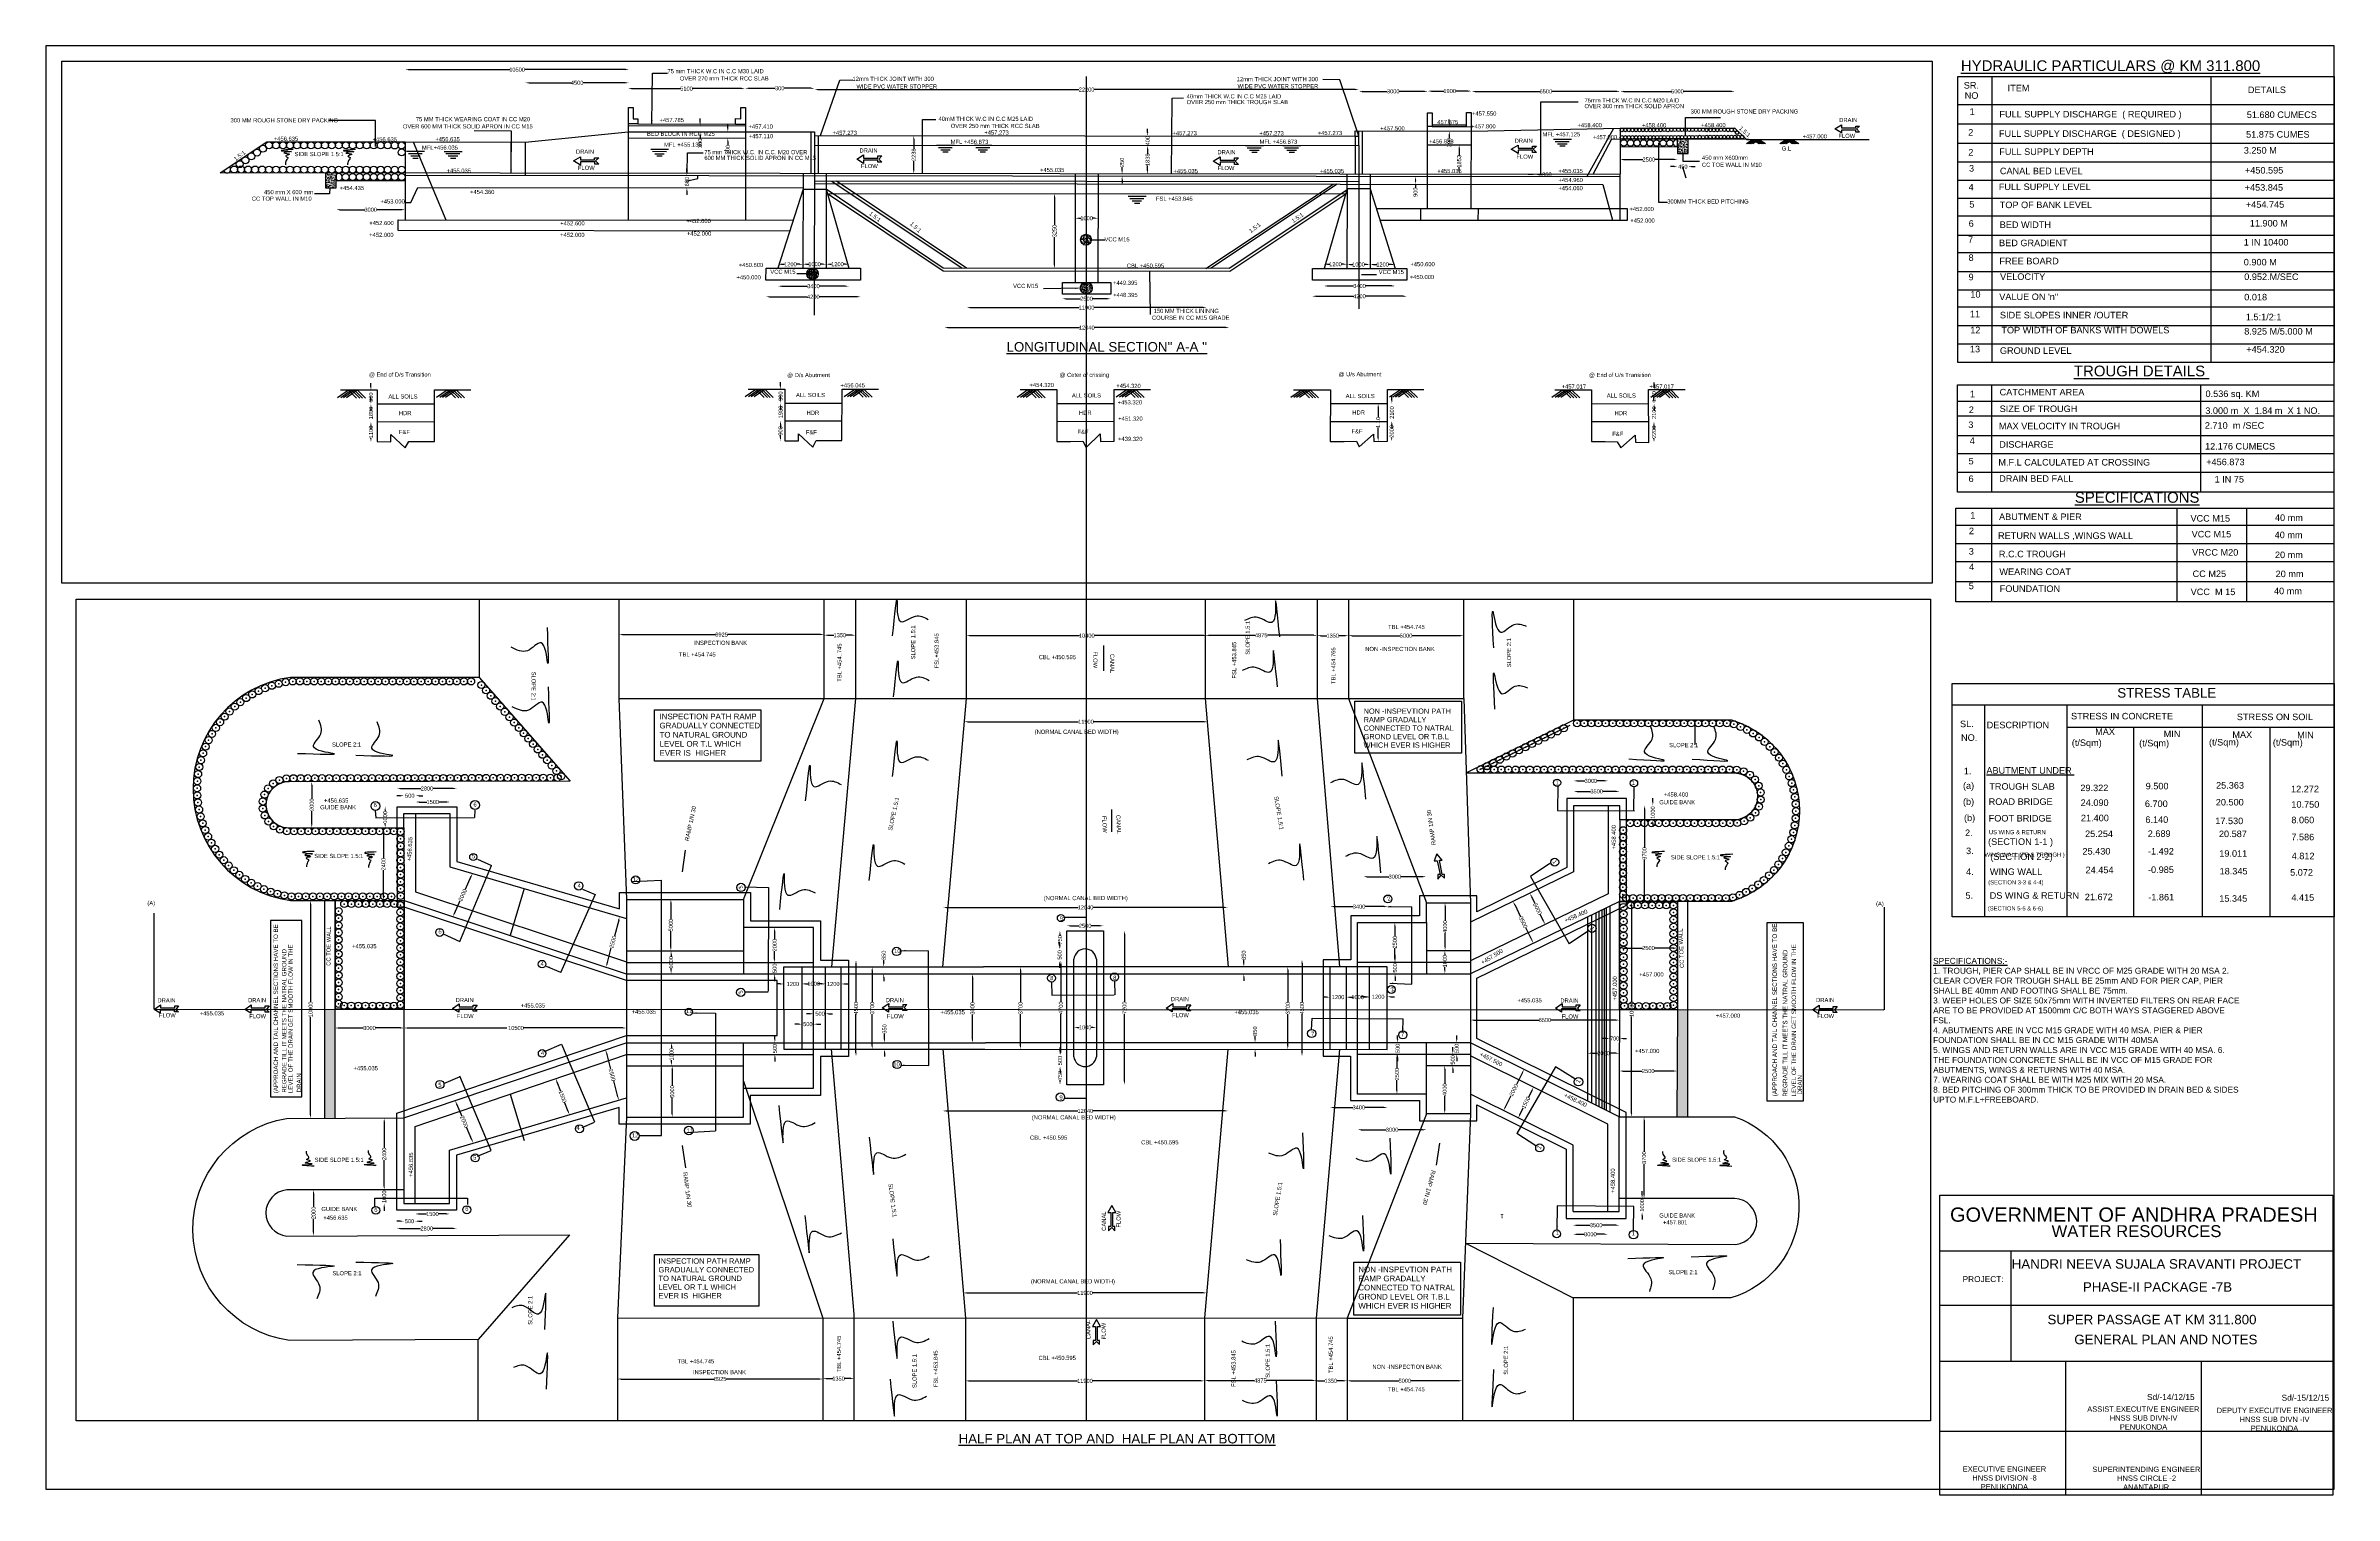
# Model space of a CAD drawing. Header units: millimetres. Extents: x 2131494 to 2227724, y 45602859 to 45663843.
import ezdxf

# ---------------------------------------------------------------- set-up
doc = ezdxf.new("R2010")
doc.units = ezdxf.units.MM
doc.header["$MEASUREMENT"] = 0
doc.header["$PDMODE"] = 32
doc.header["$PDSIZE"] = 300
doc.layers.add('DIMENSIONS', color=7, linetype='Continuous')
doc.layers.add('DRAWING', color=2, linetype='Continuous')
doc.styles.get("Standard").update_dxf_attribs({"font": 'arial.ttf', "height": 170})
doc.dimstyles.get("Standard").update_dxf_attribs({"dimtxt": 150, "dimasz": 150, "dimexe": 0.18, "dimexo": 0.0625, "dimgap": 0.09, "dimtad": 0, "dimdec": 0, "dimzin": 0, "dimdsep": 46, "dimtxsty": 'Standard', "dimcen": 0.09, "dimse1": 1, "dimse2": 1, "dimadec": 0, "dimazin": 0, "dimtfac": 1, "dimtdec": 0, "dimtofl": 0, "dimtmove": 0, "dimatfit": 3, "dimfxl": 1, "dimtolj": 1, "dimtzin": 0, "dimarcsym": 0})
pattern_1 = [(49.93316177, (-53240.4, 2519.04), (107.57797369, -9.53832148), [11.25, -123.75]), (354.93316177, (-53240.4, 2519.04), (-20.68106578, 112.85302227), [9, -99]), (100.38456177, (-53231.44, 2518.24), (86.89698774, 103.3146322), [9.5610285, -105.1713168]), (46.11736177, (-53240.37, 2549.04), (160.0570855, -25.01458326), [16.875, -185.625]), (96.56876177, (-53227.03, 2546.95), (140.36976356, 145.95403204), [14.3415432, -157.75695]), (351.11736177, (-53240.37, 2549.04), (140.3696496, 145.9541417), [13.5, -148.5]), (20.93316177, (-53225.375, 2541.52), (89.46554583, -60.49724051), [11.25, -123.75]), (325.93316177, (-53225.37, 2541.52), (36.62416318, 108.72985694), [9, -99]), (71.38456177, (-53217.92, 2536.48), (126.08974557, 48.23251773), [9.5610285, -105.1713168]), (37.43316177, (-53240.4, 2519.038), (1.882227498, 49.931916343), [0, -97.8, 0, -100.5, 0, -99.375]), (7.43316177, (-53240.4, 2519.04), (39.52941873, 59.115684086), [0, -57.3, 0, -95.55, 0, -37.875]), (327.43316177, (-53273.85, 2519.077), (80.069364245, -3.47663779), [0, -37.5, 0, -117, 0, -155.25]), (317.43316177, (-53288.85, 2519.094), (87.49538245, 14.91369003), [0, -48.75, 0, -77.7, 0, -110.25])]

# ---------------------------------------------------------------- blocks, each defined once
blk = doc.blocks.new('*D54')
at = {"layer": 'Defpoints', "color": 0, "transparency": 16777216}
for p in [(2143712, 45658173), (2146603, 45658170), (2146603, 45656945)]:
    blk.add_point(p, dxfattribs=at)
at = {"layer": 'DIMENSIONS', "color": 0, "lineweight": -2, "transparency": 16777216}
for p, q in [((2143862, 45656945), (2144904, 45656945)), ((2146453, 45656945), (2145411, 45656945))]:
    blk.add_line(p, q, dxfattribs=at)
at = {"layer": 'DIMENSIONS', "color": 0, "transparency": 16777216}
for points in [[(2143862, 45656970), (2143862, 45656920), (2143712, 45656945)], [(2146453, 45656970), (2146453, 45656920), (2146603, 45656945)]]:
    blk.add_solid(points, dxfattribs=at)
at = {"layer": 'DIMENSIONS', "color": 0, "transparency": 16777216, "insert": (2145158, 45656945), "char_height": 170, "attachment_point": 5}
blk.add_mtext('\\A1;3000', dxfattribs=at)
blk = doc.blocks.new('*D55')
at = {"layer": 'Defpoints', "color": 0, "transparency": 16777216}
for p in [(2158454, 45658377), (2158453, 45657872), (2158453, 45657872)]:
    blk.add_point(p, dxfattribs=at)
at = {"layer": 'DIMENSIONS', "color": 0, "lineweight": -2, "transparency": 16777216}
for p, q in [((2158453, 45658527), (2158453, 45658677)), ((2158453, 45657722), (2158453, 45657572))]:
    blk.add_line(p, q, dxfattribs=at)
at = {"layer": 'DIMENSIONS', "color": 0, "transparency": 16777216}
for points in [[(2158428, 45658527), (2158478, 45658527), (2158453, 45658377)], [(2158428, 45657722), (2158478, 45657722), (2158453, 45657872)]]:
    blk.add_solid(points, dxfattribs=at)
at = {"layer": 'DIMENSIONS', "color": 0, "transparency": 16777216, "insert": (2158453, 45658125), "char_height": 170, "attachment_point": 5, "rotation": 90}
blk.add_mtext('\\A1;600', dxfattribs=at)
blk = doc.blocks.new('*D56')
at = {"layer": 'Defpoints', "color": 0, "transparency": 16777216}
for p in [(2159009, 45660480), (2159009, 45660224), (2159009, 45660224)]:
    blk.add_point(p, dxfattribs=at)
at = {"layer": 'DIMENSIONS', "color": 0, "lineweight": -2, "transparency": 16777216}
for p, q in [((2159009, 45660630), (2159009, 45660780)), ((2159009, 45660074), (2159009, 45659924))]:
    blk.add_line(p, q, dxfattribs=at)
at = {"layer": 'DIMENSIONS', "color": 0, "transparency": 16777216}
for points in [[(2158984, 45660630), (2159034, 45660630), (2159009, 45660480)], [(2158984, 45660074), (2159034, 45660074), (2159009, 45660224)]]:
    blk.add_solid(points, dxfattribs=at)
at = {"layer": 'DIMENSIONS', "color": 0, "transparency": 16777216, "insert": (2159009, 45659737), "char_height": 170, "attachment_point": 5, "rotation": 90}
blk.add_mtext('\\A1;300', dxfattribs=at)
blk = doc.blocks.new('*D57')
at = {"layer": 'Defpoints', "color": 0, "transparency": 16777216}
for p in [(2160173, 45660223), (2160173, 45659959), (2160173, 45659959)]:
    blk.add_point(p, dxfattribs=at)
at = {"layer": 'DIMENSIONS', "color": 0, "lineweight": -2, "transparency": 16777216}
for p, q in [((2160173, 45660373), (2160173, 45660523)), ((2160173, 45659809), (2160173, 45659659))]:
    blk.add_line(p, q, dxfattribs=at)
at = {"layer": 'DIMENSIONS', "color": 0, "transparency": 16777216}
for points in [[(2160148, 45660373), (2160198, 45660373), (2160173, 45660223)], [(2160148, 45659809), (2160198, 45659809), (2160173, 45659959)]]:
    blk.add_solid(points, dxfattribs=at)
at = {"layer": 'DIMENSIONS', "color": 0, "transparency": 16777216, "insert": (2160173, 45659471), "char_height": 170, "attachment_point": 5, "rotation": 90}
blk.add_mtext('\\A1;300', dxfattribs=at)
blk = doc.blocks.new('*D58')
at = {"layer": 'Defpoints', "color": 0, "transparency": 16777216}
for p in [(2167993, 45660056), (2168005, 45660056), (2168003, 45658456)]:
    blk.add_point(p, dxfattribs=at)
at = {"layer": 'DIMENSIONS', "color": 0, "lineweight": -2, "transparency": 16777216}
for p, q in [((2167993, 45659906), (2167993, 45659512)), ((2167993, 45658606), (2167993, 45659000))]:
    blk.add_line(p, q, dxfattribs=at)
at = {"layer": 'DIMENSIONS', "color": 0, "transparency": 16777216}
for points in [[(2167968, 45659906), (2168018, 45659906), (2167993, 45660056)], [(2167968, 45658606), (2168018, 45658606), (2167993, 45658456)]]:
    blk.add_solid(points, dxfattribs=at)
at = {"layer": 'DIMENSIONS', "color": 0, "transparency": 16777216, "insert": (2167993, 45659256), "char_height": 170, "attachment_point": 5, "rotation": 90}
blk.add_mtext('\\A1;2238', dxfattribs=at)
blk = doc.blocks.new('*D59')
at = {"layer": 'Defpoints', "color": 0, "transparency": 16777216}
for p in [(2162283, 45654648), (2162283, 45654483), (2163332, 45654481)]:
    blk.add_point(p, dxfattribs=at)
at = {"layer": 'DIMENSIONS', "color": 0, "lineweight": -2, "transparency": 16777216}
for p, q in [((2162433, 45654648), (2162562, 45654648)), ((2163182, 45654648), (2163053, 45654648))]:
    blk.add_line(p, q, dxfattribs=at)
at = {"layer": 'DIMENSIONS', "color": 0, "transparency": 16777216}
for points in [[(2162433, 45654673), (2162433, 45654623), (2162283, 45654648)], [(2163182, 45654673), (2163182, 45654623), (2163332, 45654648)]]:
    blk.add_solid(points, dxfattribs=at)
at = {"layer": 'DIMENSIONS', "color": 0, "transparency": 16777216, "insert": (2162807, 45654648), "char_height": 170, "attachment_point": 5}
blk.add_mtext('\\A1;1200', dxfattribs=at)
blk = doc.blocks.new('*D60')
at = {"layer": 'Defpoints', "color": 0, "transparency": 16777216}
for p in [(2163332, 45654481), (2164310, 45654652), (2164310, 45654480)]:
    blk.add_point(p, dxfattribs=at)
at = {"layer": 'DIMENSIONS', "color": 0, "lineweight": -2, "transparency": 16777216}
for p, q in [((2163482, 45654652), (2163576, 45654652)), ((2164160, 45654652), (2164067, 45654652))]:
    blk.add_line(p, q, dxfattribs=at)
at = {"layer": 'DIMENSIONS', "color": 0, "transparency": 16777216}
for points in [[(2163482, 45654677), (2163482, 45654627), (2163332, 45654652)], [(2164160, 45654677), (2164160, 45654627), (2164310, 45654652)]]:
    blk.add_solid(points, dxfattribs=at)
at = {"layer": 'DIMENSIONS', "color": 0, "transparency": 16777216, "insert": (2163821, 45654652), "char_height": 170, "attachment_point": 5}
blk.add_mtext('\\A1;1000', dxfattribs=at)
blk = doc.blocks.new('*D61')
at = {"layer": 'Defpoints', "color": 0, "transparency": 16777216}
for p in [(2164310, 45654480), (2165260, 45654652), (2165260, 45654479)]:
    blk.add_point(p, dxfattribs=at)
at = {"layer": 'DIMENSIONS', "color": 0, "lineweight": -2, "transparency": 16777216}
for p, q in [((2164460, 45654652), (2164539, 45654652)), ((2165110, 45654652), (2165031, 45654652))]:
    blk.add_line(p, q, dxfattribs=at)
at = {"layer": 'DIMENSIONS', "color": 0, "transparency": 16777216}
for points in [[(2164460, 45654677), (2164460, 45654627), (2164310, 45654652)], [(2165110, 45654677), (2165110, 45654627), (2165260, 45654652)]]:
    blk.add_solid(points, dxfattribs=at)
at = {"layer": 'DIMENSIONS', "color": 0, "transparency": 16777216, "insert": (2164785, 45654652), "char_height": 170, "attachment_point": 5}
blk.add_mtext('\\A1;1200', dxfattribs=at)
blk = doc.blocks.new('*D62')
at = {"layer": 'Defpoints', "color": 0, "transparency": 16777216}
for p in [(2162293, 45654479), (2165260, 45654479), (2162293, 45653727)]:
    blk.add_point(p, dxfattribs=at)
at = {"layer": 'DIMENSIONS', "color": 0, "lineweight": -2, "transparency": 16777216}
for p, q in [((2162443, 45653727), (2163523, 45653727)), ((2165110, 45653727), (2164030, 45653727))]:
    blk.add_line(p, q, dxfattribs=at)
at = {"layer": 'DIMENSIONS', "color": 0, "transparency": 16777216}
for points in [[(2162443, 45653752), (2162443, 45653702), (2162293, 45653727)], [(2165110, 45653752), (2165110, 45653702), (2165260, 45653727)]]:
    blk.add_solid(points, dxfattribs=at)
at = {"layer": 'DIMENSIONS', "color": 0, "transparency": 16777216, "insert": (2163777, 45653727), "char_height": 170, "attachment_point": 5}
blk.add_mtext('\\A1;3400', dxfattribs=at)
blk = doc.blocks.new('*D63')
at = {"layer": 'Defpoints', "color": 0, "transparency": 16777216}
for p in [(2161779, 45653981), (2161779, 45653281), (2165759, 45653976)]:
    blk.add_point(p, dxfattribs=at)
at = {"layer": 'DIMENSIONS', "color": 0, "lineweight": -2, "transparency": 16777216}
for p, q in [((2161929, 45653281), (2163512, 45653281)), ((2165609, 45653281), (2164026, 45653281))]:
    blk.add_line(p, q, dxfattribs=at)
at = {"layer": 'DIMENSIONS', "color": 0, "transparency": 16777216}
for points in [[(2161929, 45653306), (2161929, 45653256), (2161779, 45653281)], [(2165609, 45653306), (2165609, 45653256), (2165759, 45653281)]]:
    blk.add_solid(points, dxfattribs=at)
at = {"layer": 'DIMENSIONS', "color": 0, "transparency": 16777216, "insert": (2163769, 45653281), "char_height": 170, "attachment_point": 5}
blk.add_mtext('\\A1;4200', dxfattribs=at)
blk = doc.blocks.new('*D64')
at = {"layer": 'Defpoints', "color": 0, "transparency": 16777216}
for p in [(2174243, 45653397), (2174243, 45653198), (2176273, 45653395)]:
    blk.add_point(p, dxfattribs=at)
at = {"layer": 'DIMENSIONS', "color": 0, "lineweight": -2, "transparency": 16777216}
for p, q in [((2174393, 45653198), (2175003, 45653198)), ((2176123, 45653198), (2175513, 45653198))]:
    blk.add_line(p, q, dxfattribs=at)
at = {"layer": 'DIMENSIONS', "color": 0, "transparency": 16777216}
for points in [[(2174393, 45653223), (2174393, 45653173), (2174243, 45653198)], [(2176123, 45653223), (2176123, 45653173), (2176273, 45653198)]]:
    blk.add_solid(points, dxfattribs=at)
at = {"layer": 'DIMENSIONS', "color": 0, "transparency": 16777216, "insert": (2175258, 45653198), "char_height": 170, "attachment_point": 5}
blk.add_mtext('\\A1;2500', dxfattribs=at)
blk = doc.blocks.new('*D65')
at = {"layer": 'Defpoints', "color": 0, "transparency": 16777216}
for p in [(2170217, 45652826), (2170217, 45652826), (2180306, 45652833)]:
    blk.add_point(p, dxfattribs=at)
at = {"layer": 'DIMENSIONS', "color": 0, "lineweight": -2, "transparency": 16777216}
for p, q in [((2170367, 45652826), (2174950, 45652826)), ((2180156, 45652826), (2175573, 45652826))]:
    blk.add_line(p, q, dxfattribs=at)
at = {"layer": 'DIMENSIONS', "color": 0, "transparency": 16777216}
for points in [[(2170367, 45652851), (2170367, 45652801), (2170217, 45652826)], [(2180156, 45652851), (2180156, 45652801), (2180306, 45652826)]]:
    blk.add_solid(points, dxfattribs=at)
at = {"layer": 'DIMENSIONS', "color": 0, "transparency": 16777216, "insert": (2175261, 45652826), "char_height": 170, "attachment_point": 5}
blk.add_mtext('\\A1;11900', dxfattribs=at)
blk = doc.blocks.new('*D66')
at = {"layer": 'Defpoints', "color": 0, "transparency": 16777216}
for p in [(2169277, 45651988), (2181261, 45651996), (2181261, 45651985)]:
    blk.add_point(p, dxfattribs=at)
at = {"layer": 'DIMENSIONS', "color": 0, "lineweight": -2, "transparency": 16777216}
for p, q in [((2169427, 45651985), (2174957, 45651985)), ((2181111, 45651985), (2175581, 45651985))]:
    blk.add_line(p, q, dxfattribs=at)
at = {"layer": 'DIMENSIONS', "color": 0, "transparency": 16777216}
for points in [[(2169427, 45652010), (2169427, 45651960), (2169277, 45651985)], [(2181111, 45652010), (2181111, 45651960), (2181261, 45651985)]]:
    blk.add_solid(points, dxfattribs=at)
at = {"layer": 'DIMENSIONS', "color": 0, "transparency": 16777216, "insert": (2175269, 45651985), "char_height": 170, "attachment_point": 5}
blk.add_mtext('\\A1;12040', dxfattribs=at)
blk = doc.blocks.new('*D67')
at = {"layer": 'Defpoints', "color": 0, "transparency": 16777216}
for p in [(2174781, 45657623), (2173912, 45654473), (2174777, 45654473)]:
    blk.add_point(p, dxfattribs=at)
at = {"layer": 'DIMENSIONS', "color": 0, "lineweight": -2, "transparency": 16777216}
for p, q in [((2173912, 45657473), (2173912, 45656302)), ((2173912, 45654623), (2173912, 45655794))]:
    blk.add_line(p, q, dxfattribs=at)
at = {"layer": 'DIMENSIONS', "color": 0, "transparency": 16777216}
for points in [[(2173887, 45657473), (2173937, 45657473), (2173912, 45657623)], [(2173887, 45654623), (2173937, 45654623), (2173912, 45654473)]]:
    blk.add_solid(points, dxfattribs=at)
at = {"layer": 'DIMENSIONS', "color": 0, "transparency": 16777216, "insert": (2173912, 45656048), "char_height": 170, "attachment_point": 5, "rotation": 90}
blk.add_mtext('\\A1;3250', dxfattribs=at)
blk = doc.blocks.new('*D68')
at = {"layer": 'Defpoints', "color": 0, "transparency": 16777216}
for p in [(2174780, 45656670), (2174780, 45656586), (2175742, 45656669)]:
    blk.add_point(p, dxfattribs=at)
at = {"layer": 'DIMENSIONS', "color": 0, "lineweight": -2, "transparency": 16777216}
for p, q in [((2174930, 45656586), (2175015, 45656586)), ((2175592, 45656586), (2175506, 45656586))]:
    blk.add_line(p, q, dxfattribs=at)
at = {"layer": 'DIMENSIONS', "color": 0, "transparency": 16777216}
for points in [[(2174930, 45656611), (2174930, 45656561), (2174780, 45656586)], [(2175592, 45656611), (2175592, 45656561), (2175742, 45656586)]]:
    blk.add_solid(points, dxfattribs=at)
at = {"layer": 'DIMENSIONS', "color": 0, "transparency": 16777216, "insert": (2175261, 45656586), "char_height": 170, "attachment_point": 5}
blk.add_mtext('\\A1;1000', dxfattribs=at)
blk = doc.blocks.new('*D69')
at = {"layer": 'Defpoints', "color": 0, "transparency": 16777216}
for p in [(2187180, 45654471), (2188232, 45654639), (2188232, 45654470)]:
    blk.add_point(p, dxfattribs=at)
at = {"layer": 'DIMENSIONS', "color": 0, "lineweight": -2, "transparency": 16777216}
for p, q in [((2187330, 45654639), (2187461, 45654639)), ((2188082, 45654639), (2187952, 45654639))]:
    blk.add_line(p, q, dxfattribs=at)
at = {"layer": 'DIMENSIONS', "color": 0, "transparency": 16777216}
for points in [[(2187330, 45654664), (2187330, 45654614), (2187180, 45654639)], [(2188082, 45654664), (2188082, 45654614), (2188232, 45654639)]]:
    blk.add_solid(points, dxfattribs=at)
at = {"layer": 'DIMENSIONS', "color": 0, "transparency": 16777216, "insert": (2187706, 45654639), "char_height": 170, "attachment_point": 5}
blk.add_mtext('\\A1;1200', dxfattribs=at)
blk = doc.blocks.new('*D70')
at = {"layer": 'Defpoints', "color": 0, "transparency": 16777216}
for p in [(2186210, 45654639), (2186210, 45654472), (2187180, 45654471)]:
    blk.add_point(p, dxfattribs=at)
at = {"layer": 'DIMENSIONS', "color": 0, "lineweight": -2, "transparency": 16777216}
for p, q in [((2186360, 45654639), (2186449, 45654639)), ((2187030, 45654639), (2186941, 45654639))]:
    blk.add_line(p, q, dxfattribs=at)
at = {"layer": 'DIMENSIONS', "color": 0, "transparency": 16777216}
for points in [[(2186360, 45654664), (2186360, 45654614), (2186210, 45654639)], [(2187030, 45654664), (2187030, 45654614), (2187180, 45654639)]]:
    blk.add_solid(points, dxfattribs=at)
at = {"layer": 'DIMENSIONS', "color": 0, "transparency": 16777216, "insert": (2186695, 45654639), "char_height": 170, "attachment_point": 5}
blk.add_mtext('\\A1;1000', dxfattribs=at)
blk = doc.blocks.new('*D71')
at = {"layer": 'Defpoints', "color": 0, "transparency": 16777216}
for p in [(2185247, 45654651), (2185247, 45654472), (2186210, 45654472)]:
    blk.add_point(p, dxfattribs=at)
at = {"layer": 'DIMENSIONS', "color": 0, "lineweight": -2, "transparency": 16777216}
for p, q in [((2185397, 45654651), (2185483, 45654651)), ((2186060, 45654651), (2185974, 45654651))]:
    blk.add_line(p, q, dxfattribs=at)
at = {"layer": 'DIMENSIONS', "color": 0, "transparency": 16777216}
for points in [[(2185397, 45654676), (2185397, 45654626), (2185247, 45654651)], [(2186060, 45654676), (2186060, 45654626), (2186210, 45654651)]]:
    blk.add_solid(points, dxfattribs=at)
at = {"layer": 'DIMENSIONS', "color": 0, "transparency": 16777216, "insert": (2185728, 45654651), "char_height": 170, "attachment_point": 5}
blk.add_mtext('\\A1;1200', dxfattribs=at)
blk = doc.blocks.new('*D72')
at = {"layer": 'Defpoints', "color": 0, "transparency": 16777216}
for p in [(2185237, 45653737), (2185237, 45653727), (2188236, 45653722)]:
    blk.add_point(p, dxfattribs=at)
at = {"layer": 'DIMENSIONS', "color": 0, "lineweight": -2, "transparency": 16777216}
for p, q in [((2185387, 45653737), (2186483, 45653737)), ((2188086, 45653737), (2186990, 45653737))]:
    blk.add_line(p, q, dxfattribs=at)
at = {"layer": 'DIMENSIONS', "color": 0, "transparency": 16777216}
for points in [[(2185387, 45653762), (2185387, 45653712), (2185237, 45653737)], [(2188086, 45653762), (2188086, 45653712), (2188236, 45653737)]]:
    blk.add_solid(points, dxfattribs=at)
at = {"layer": 'DIMENSIONS', "color": 0, "transparency": 16777216, "insert": (2186737, 45653737), "char_height": 170, "attachment_point": 5}
blk.add_mtext('\\A1;3400', dxfattribs=at)
blk = doc.blocks.new('*D73')
at = {"layer": 'Defpoints', "color": 0, "transparency": 16777216}
for p in [(2184748, 45653304), (2184748, 45653258), (2188722, 45653265)]:
    blk.add_point(p, dxfattribs=at)
at = {"layer": 'DIMENSIONS', "color": 0, "lineweight": -2, "transparency": 16777216}
for p, q in [((2184898, 45653304), (2186478, 45653304)), ((2188572, 45653304), (2186992, 45653304))]:
    blk.add_line(p, q, dxfattribs=at)
at = {"layer": 'DIMENSIONS', "color": 0, "transparency": 16777216}
for points in [[(2184898, 45653329), (2184898, 45653279), (2184748, 45653304)], [(2188572, 45653329), (2188572, 45653279), (2188722, 45653304)]]:
    blk.add_solid(points, dxfattribs=at)
at = {"layer": 'DIMENSIONS', "color": 0, "transparency": 16777216, "insert": (2186735, 45653304), "char_height": 170, "attachment_point": 5}
blk.add_mtext('\\A1;4200', dxfattribs=at)
blk = doc.blocks.new('*D74')
at = {"layer": 'Defpoints', "color": 0, "transparency": 16777216}
for p in [(2189090, 45658020), (2189597, 45658340), (2189597, 45658020)]:
    blk.add_point(p, dxfattribs=at)
at = {"layer": 'DIMENSIONS', "color": 0, "lineweight": -2, "transparency": 16777216}
for p, q in [((2189090, 45658190), (2189090, 45658170)), ((2189090, 45658020), (2189090, 45657870))]:
    blk.add_line(p, q, dxfattribs=at)
at = {"layer": 'DIMENSIONS', "color": 0, "transparency": 16777216}
for points in [[(2189065, 45658190), (2189115, 45658190), (2189090, 45658340)], [(2189065, 45658170), (2189115, 45658170), (2189090, 45658020)]]:
    blk.add_solid(points, dxfattribs=at)
at = {"layer": 'DIMENSIONS', "color": 0, "transparency": 16777216, "insert": (2189090, 45657682), "char_height": 170, "attachment_point": 5, "rotation": 90}
blk.add_mtext('\\A1;900', dxfattribs=at)
blk = doc.blocks.new('*D75')
at = {"layer": 'Defpoints', "color": 0, "transparency": 16777216}
for p in [(2191425, 45659674), (2190928, 45658428), (2191424, 45658428)]:
    blk.add_point(p, dxfattribs=at)
at = {"layer": 'DIMENSIONS', "color": 0, "lineweight": -2, "transparency": 16777216}
for p, q in [((2190928, 45659524), (2190928, 45659227)), ((2190928, 45658578), (2190928, 45658736))]:
    blk.add_line(p, q, dxfattribs=at)
at = {"layer": 'DIMENSIONS', "color": 0, "transparency": 16777216}
for points in [[(2190903, 45659524), (2190953, 45659524), (2190928, 45659674)], [(2190903, 45658578), (2190953, 45658578), (2190928, 45658428)]]:
    blk.add_solid(points, dxfattribs=at)
at = {"layer": 'DIMENSIONS', "color": 0, "transparency": 16777216, "insert": (2190928, 45658981), "char_height": 170, "attachment_point": 5, "rotation": 90}
blk.add_mtext('\\A1;1853', dxfattribs=at)
blk = doc.blocks.new('*D76')
at = {"layer": 'Defpoints', "color": 0, "transparency": 16777216}
for p in [(2190510, 45660439), (2190510, 45660252), (2190512, 45660252)]:
    blk.add_point(p, dxfattribs=at)
at = {"layer": 'DIMENSIONS', "color": 0, "lineweight": -2, "transparency": 16777216}
for p, q in [((2190512, 45660589), (2190512, 45660739)), ((2190512, 45660102), (2190512, 45659952))]:
    blk.add_line(p, q, dxfattribs=at)
at = {"layer": 'DIMENSIONS', "color": 0, "transparency": 16777216}
for points in [[(2190487, 45660589), (2190537, 45660589), (2190512, 45660439)], [(2190487, 45660102), (2190537, 45660102), (2190512, 45660252)]]:
    blk.add_solid(points, dxfattribs=at)
at = {"layer": 'DIMENSIONS', "color": 0, "transparency": 16777216, "insert": (2190512, 45659765), "char_height": 170, "attachment_point": 5, "rotation": 90}
blk.add_mtext('\\A1;300', dxfattribs=at)
blk = doc.blocks.new('*D77')
at = {"layer": 'Defpoints', "color": 0, "transparency": 16777216}
for p in [(2194129, 45658014), (2194130, 45658426), (2194130, 45658335)]:
    blk.add_point(p, dxfattribs=at)
at = {"layer": 'DIMENSIONS', "color": 0, "lineweight": -2, "transparency": 16777216}
for p, q in [((2193979, 45658426), (2193829, 45658426)), ((2194280, 45658426), (2194430, 45658426))]:
    blk.add_line(p, q, dxfattribs=at)
at = {"layer": 'DIMENSIONS', "color": 0, "transparency": 16777216}
for points in [[(2193979, 45658451), (2193979, 45658401), (2194129, 45658426)], [(2194280, 45658451), (2194280, 45658401), (2194130, 45658426)]]:
    blk.add_solid(points, dxfattribs=at)
at = {"layer": 'DIMENSIONS', "color": 0, "transparency": 16777216, "insert": (2194617, 45658426), "char_height": 170, "attachment_point": 5}
blk.add_mtext('\\A1;900', dxfattribs=at)
blk = doc.blocks.new('*D78')
at = {"layer": 'Defpoints', "color": 0, "transparency": 16777216}
for p in [(2197689, 45659313), (2197689, 45659056), (2200113, 45659313)]:
    blk.add_point(p, dxfattribs=at)
at = {"layer": 'DIMENSIONS', "color": 0, "lineweight": -2, "transparency": 16777216}
for p, q in [((2197839, 45659056), (2198646, 45659056)), ((2199963, 45659056), (2199156, 45659056))]:
    blk.add_line(p, q, dxfattribs=at)
at = {"layer": 'DIMENSIONS', "color": 0, "transparency": 16777216}
for points in [[(2197839, 45659081), (2197839, 45659031), (2197689, 45659056)], [(2199963, 45659081), (2199963, 45659031), (2200113, 45659056)]]:
    blk.add_solid(points, dxfattribs=at)
at = {"layer": 'DIMENSIONS', "color": 0, "transparency": 16777216, "insert": (2198901, 45659056), "char_height": 170, "attachment_point": 5}
blk.add_mtext('\\A1;2500', dxfattribs=at)
blk = doc.blocks.new('*D79')
at = {"layer": 'Defpoints', "color": 0, "transparency": 16777216}
for p in [(2200113, 45659313), (2200553, 45659313), (2200113, 45658757)]:
    blk.add_point(p, dxfattribs=at)
at = {"layer": 'DIMENSIONS', "color": 0, "lineweight": -2, "transparency": 16777216}
for p, q in [((2199963, 45658757), (2199813, 45658757)), ((2200703, 45658757), (2200853, 45658757))]:
    blk.add_line(p, q, dxfattribs=at)
at = {"layer": 'DIMENSIONS', "color": 0, "transparency": 16777216}
for points in [[(2199963, 45658782), (2199963, 45658732), (2200113, 45658757)], [(2200703, 45658782), (2200703, 45658732), (2200553, 45658757)]]:
    blk.add_solid(points, dxfattribs=at)
at = {"layer": 'DIMENSIONS', "color": 0, "transparency": 16777216, "insert": (2200333, 45658757), "char_height": 170, "attachment_point": 5}
blk.add_mtext('\\A1;450', dxfattribs=at)
blk = doc.blocks.new('*D80')
at = {"layer": 'Defpoints', "color": 0, "transparency": 16777216}
for p in [(2197696, 45661923), (2197696, 45661917), (2202518, 45661917)]:
    blk.add_point(p, dxfattribs=at)
at = {"layer": 'DIMENSIONS', "color": 0, "lineweight": -2, "transparency": 16777216}
for p, q in [((2197846, 45661923), (2199854, 45661923)), ((2202368, 45661923), (2200361, 45661923))]:
    blk.add_line(p, q, dxfattribs=at)
at = {"layer": 'DIMENSIONS', "color": 0, "transparency": 16777216}
for points in [[(2197846, 45661948), (2197846, 45661898), (2197696, 45661923)], [(2202368, 45661948), (2202368, 45661898), (2202518, 45661923)]]:
    blk.add_solid(points, dxfattribs=at)
at = {"layer": 'DIMENSIONS', "color": 0, "transparency": 16777216, "insert": (2200107, 45661923), "char_height": 170, "attachment_point": 5}
blk.add_mtext('\\A1;5000', dxfattribs=at)
blk = doc.blocks.new('*D81')
at = {"layer": 'Defpoints', "color": 0, "transparency": 16777216}
for p in [(2191448, 45661923), (2191448, 45661894), (2197696, 45661917)]:
    blk.add_point(p, dxfattribs=at)
at = {"layer": 'DIMENSIONS', "color": 0, "lineweight": -2, "transparency": 16777216}
for p, q in [((2191598, 45661923), (2194318, 45661923)), ((2197546, 45661923), (2194826, 45661923))]:
    blk.add_line(p, q, dxfattribs=at)
at = {"layer": 'DIMENSIONS', "color": 0, "transparency": 16777216}
for points in [[(2191598, 45661948), (2191598, 45661898), (2191448, 45661923)], [(2197546, 45661948), (2197546, 45661898), (2197696, 45661923)]]:
    blk.add_solid(points, dxfattribs=at)
at = {"layer": 'DIMENSIONS', "color": 0, "transparency": 16777216, "insert": (2194572, 45661923), "char_height": 170, "attachment_point": 5}
blk.add_mtext('\\A1;6500', dxfattribs=at)
blk = doc.blocks.new('*D82')
at = {"layer": 'Defpoints', "color": 0, "transparency": 16777216}
for p in [(2189607, 45661935), (2189607, 45661923), (2191448, 45661923)]:
    blk.add_point(p, dxfattribs=at)
at = {"layer": 'DIMENSIONS', "color": 0, "lineweight": -2, "transparency": 16777216}
for p, q in [((2189757, 45661935), (2190282, 45661935)), ((2191298, 45661935), (2190773, 45661935))]:
    blk.add_line(p, q, dxfattribs=at)
at = {"layer": 'DIMENSIONS', "color": 0, "transparency": 16777216}
for points in [[(2189757, 45661960), (2189757, 45661910), (2189607, 45661935)], [(2191298, 45661960), (2191298, 45661910), (2191448, 45661935)]]:
    blk.add_solid(points, dxfattribs=at)
at = {"layer": 'DIMENSIONS', "color": 0, "transparency": 16777216, "insert": (2190528, 45661935), "char_height": 170, "attachment_point": 5}
blk.add_mtext('\\A1;1900', dxfattribs=at)
blk = doc.blocks.new('*D83')
at = {"layer": 'Defpoints', "color": 0, "transparency": 16777216}
for p in [(2186704, 45661924), (2186704, 45661924), (2189607, 45661935)]:
    blk.add_point(p, dxfattribs=at)
at = {"layer": 'DIMENSIONS', "color": 0, "lineweight": -2, "transparency": 16777216}
for p, q in [((2186854, 45661924), (2187902, 45661924)), ((2189457, 45661924), (2188410, 45661924))]:
    blk.add_line(p, q, dxfattribs=at)
at = {"layer": 'DIMENSIONS', "color": 0, "transparency": 16777216}
for points in [[(2186854, 45661949), (2186854, 45661899), (2186704, 45661924)], [(2189457, 45661949), (2189457, 45661899), (2189607, 45661924)]]:
    blk.add_solid(points, dxfattribs=at)
at = {"layer": 'DIMENSIONS', "color": 0, "transparency": 16777216, "insert": (2188156, 45661924), "char_height": 170, "attachment_point": 5}
blk.add_mtext('\\A1;3000', dxfattribs=at)
blk = doc.blocks.new('*D84')
at = {"layer": 'Defpoints', "color": 0, "transparency": 16777216}
for p in [(2163816, 45662012), (2163816, 45661999), (2186704, 45661924)]:
    blk.add_point(p, dxfattribs=at)
at = {"layer": 'DIMENSIONS', "color": 0, "lineweight": -2, "transparency": 16777216}
for p, q in [((2163966, 45661999), (2174939, 45661999)), ((2186554, 45661999), (2175581, 45661999))]:
    blk.add_line(p, q, dxfattribs=at)
at = {"layer": 'DIMENSIONS', "color": 0, "transparency": 16777216}
for points in [[(2163966, 45662024), (2163966, 45661974), (2163816, 45661999)], [(2186554, 45662024), (2186554, 45661974), (2186704, 45661999)]]:
    blk.add_solid(points, dxfattribs=at)
at = {"layer": 'DIMENSIONS', "color": 0, "transparency": 16777216, "insert": (2175260, 45661999), "char_height": 170, "attachment_point": 5}
blk.add_mtext('\\A1;22200', dxfattribs=at)
blk = doc.blocks.new('*D85')
at = {"layer": 'Defpoints', "color": 0, "transparency": 16777216}
for p in [(2160898, 45662053), (2160898, 45662040), (2163816, 45661999)]:
    blk.add_point(p, dxfattribs=at)
at = {"layer": 'DIMENSIONS', "color": 0, "lineweight": -2, "transparency": 16777216}
for p, q in [((2161048, 45662053), (2162169, 45662053)), ((2163666, 45662053), (2162545, 45662053))]:
    blk.add_line(p, q, dxfattribs=at)
at = {"layer": 'DIMENSIONS', "color": 0, "transparency": 16777216}
for points in [[(2161048, 45662078), (2161048, 45662028), (2160898, 45662053)], [(2163666, 45662078), (2163666, 45662028), (2163816, 45662053)]]:
    blk.add_solid(points, dxfattribs=at)
at = {"layer": 'DIMENSIONS', "color": 0, "transparency": 16777216, "insert": (2162357, 45662053), "char_height": 170, "attachment_point": 5}
blk.add_mtext('\\A1;300', dxfattribs=at)
blk = doc.blocks.new('*D86')
at = {"layer": 'Defpoints', "color": 0, "transparency": 16777216}
for p in [(2155980, 45662040), (2155980, 45661961), (2160898, 45662040)]:
    blk.add_point(p, dxfattribs=at)
at = {"layer": 'DIMENSIONS', "color": 0, "lineweight": -2, "transparency": 16777216}
for p, q in [((2156130, 45662040), (2158186, 45662040)), ((2160748, 45662040), (2158693, 45662040))]:
    blk.add_line(p, q, dxfattribs=at)
at = {"layer": 'DIMENSIONS', "color": 0, "transparency": 16777216}
for points in [[(2156130, 45662065), (2156130, 45662015), (2155980, 45662040)], [(2160748, 45662065), (2160748, 45662015), (2160898, 45662040)]]:
    blk.add_solid(points, dxfattribs=at)
at = {"layer": 'DIMENSIONS', "color": 0, "transparency": 16777216, "insert": (2158439, 45662040), "char_height": 170, "attachment_point": 5}
blk.add_mtext('\\A1;5100', dxfattribs=at)
blk = doc.blocks.new('*D87')
at = {"layer": 'Defpoints', "color": 0, "transparency": 16777216}
for p in [(2151664, 45662325), (2151664, 45662283), (2156012, 45662292)]:
    blk.add_point(p, dxfattribs=at)
at = {"layer": 'DIMENSIONS', "color": 0, "lineweight": -2, "transparency": 16777216}
for p, q in [((2151814, 45662283), (2153581, 45662283)), ((2155862, 45662283), (2154095, 45662283))]:
    blk.add_line(p, q, dxfattribs=at)
at = {"layer": 'DIMENSIONS', "color": 0, "transparency": 16777216}
for points in [[(2151814, 45662308), (2151814, 45662258), (2151664, 45662283)], [(2155862, 45662308), (2155862, 45662258), (2156012, 45662283)]]:
    blk.add_solid(points, dxfattribs=at)
at = {"layer": 'DIMENSIONS', "color": 0, "transparency": 16777216, "insert": (2153838, 45662283), "char_height": 170, "attachment_point": 5}
blk.add_mtext('\\A1;4500', dxfattribs=at)
blk = doc.blocks.new('*D88')
at = {"layer": 'Defpoints', "color": 0, "transparency": 16777216}
for p in [(2146610, 45662840), (2156018, 45662855), (2156018, 45662838)]:
    blk.add_point(p, dxfattribs=at)
at = {"layer": 'DIMENSIONS', "color": 0, "lineweight": -2, "transparency": 16777216}
for p, q in [((2146760, 45662838), (2151002, 45662838)), ((2155868, 45662838), (2151625, 45662838))]:
    blk.add_line(p, q, dxfattribs=at)
at = {"layer": 'DIMENSIONS', "color": 0, "transparency": 16777216}
for points in [[(2146760, 45662863), (2146760, 45662813), (2146610, 45662838)], [(2155868, 45662863), (2155868, 45662813), (2156018, 45662838)]]:
    blk.add_solid(points, dxfattribs=at)
at = {"layer": 'DIMENSIONS', "color": 0, "transparency": 16777216, "insert": (2151314, 45662838), "char_height": 170, "attachment_point": 5}
blk.add_mtext('\\A1;10500', dxfattribs=at)
blk = doc.blocks.new('*D89')
at = {"layer": 'Defpoints', "color": 0, "transparency": 16777216}
for p in [(2145241, 45648017), (2145167, 45647174), (2145240, 45647174)]:
    blk.add_point(p, dxfattribs=at)
at = {"layer": 'DIMENSIONS', "color": 0, "lineweight": -2, "transparency": 16777216}
for p, q in [((2145167, 45647867), (2145167, 45647841)), ((2145167, 45647324), (2145167, 45647350))]:
    blk.add_line(p, q, dxfattribs=at)
at = {"layer": 'DIMENSIONS', "color": 0, "transparency": 16777216}
for points in [[(2145142, 45647867), (2145192, 45647867), (2145167, 45648017)], [(2145142, 45647324), (2145192, 45647324), (2145167, 45647174)]]:
    blk.add_solid(points, dxfattribs=at)
at = {"layer": 'DIMENSIONS', "color": 0, "transparency": 16777216, "insert": (2145167, 45647595), "char_height": 170, "attachment_point": 5, "rotation": 90}
blk.add_mtext('\\A1;1100', dxfattribs=at)
blk = doc.blocks.new('*D90')
at = {"layer": 'Defpoints', "color": 0, "transparency": 16777216}
for p in [(2145242, 45648768), (2145167, 45648017), (2145241, 45648017)]:
    blk.add_point(p, dxfattribs=at)
at = {"layer": 'DIMENSIONS', "color": 0, "lineweight": -2, "transparency": 16777216}
for p, q in [((2145167, 45648918), (2145167, 45649068)), ((2145167, 45647867), (2145167, 45647717))]:
    blk.add_line(p, q, dxfattribs=at)
at = {"layer": 'DIMENSIONS', "color": 0, "transparency": 16777216}
for points in [[(2145142, 45648918), (2145192, 45648918), (2145167, 45648768)], [(2145142, 45647867), (2145192, 45647867), (2145167, 45648017)]]:
    blk.add_solid(points, dxfattribs=at)
at = {"layer": 'DIMENSIONS', "color": 0, "transparency": 16777216, "insert": (2145167, 45648392), "char_height": 170, "attachment_point": 5, "rotation": 90}
blk.add_mtext('\\A1;1800', dxfattribs=at)
blk = doc.blocks.new('*D91')
at = {"layer": 'Defpoints', "color": 0, "transparency": 16777216}
for p in [(2145242, 45649349), (2145167, 45648768), (2145242, 45648768)]:
    blk.add_point(p, dxfattribs=at)
at = {"layer": 'DIMENSIONS', "color": 0, "lineweight": -2, "transparency": 16777216}
for p, q in [((2145167, 45649499), (2145167, 45649649)), ((2145167, 45648618), (2145167, 45648468))]:
    blk.add_line(p, q, dxfattribs=at)
at = {"layer": 'DIMENSIONS', "color": 0, "transparency": 16777216}
for points in [[(2145142, 45649499), (2145192, 45649499), (2145167, 45649349)], [(2145142, 45648618), (2145192, 45648618), (2145167, 45648768)]]:
    blk.add_solid(points, dxfattribs=at)
at = {"layer": 'DIMENSIONS', "color": 0, "transparency": 16777216, "insert": (2145167, 45649058), "char_height": 170, "attachment_point": 5, "rotation": 90}
blk.add_mtext('\\A1;900', dxfattribs=at)
blk = doc.blocks.new('*D92')
at = {"layer": 'Defpoints', "color": 0, "transparency": 16777216}
for p in [(2162574, 45648059), (2162389, 45647217), (2162573, 45647217)]:
    blk.add_point(p, dxfattribs=at)
at = {"layer": 'DIMENSIONS', "color": 0, "lineweight": -2, "transparency": 16777216}
for p, q in [((2162389, 45647909), (2162389, 45647826)), ((2162389, 45647367), (2162389, 45647450))]:
    blk.add_line(p, q, dxfattribs=at)
at = {"layer": 'DIMENSIONS', "color": 0, "transparency": 16777216}
for points in [[(2162364, 45647909), (2162414, 45647909), (2162389, 45648059)], [(2162364, 45647367), (2162414, 45647367), (2162389, 45647217)]]:
    blk.add_solid(points, dxfattribs=at)
at = {"layer": 'DIMENSIONS', "color": 0, "transparency": 16777216, "insert": (2162389, 45647638), "char_height": 170, "attachment_point": 5, "rotation": 90}
blk.add_mtext('\\A1;900', dxfattribs=at)
blk = doc.blocks.new('*D93')
at = {"layer": 'Defpoints', "color": 0, "transparency": 16777216}
for p in [(2162575, 45648810), (2162393, 45648059), (2162574, 45648059)]:
    blk.add_point(p, dxfattribs=at)
at = {"layer": 'DIMENSIONS', "color": 0, "lineweight": -2, "transparency": 16777216}
for p, q in [((2162393, 45648960), (2162393, 45649110)), ((2162393, 45647909), (2162393, 45647759))]:
    blk.add_line(p, q, dxfattribs=at)
at = {"layer": 'DIMENSIONS', "color": 0, "transparency": 16777216}
for points in [[(2162368, 45648960), (2162418, 45648960), (2162393, 45648810)], [(2162368, 45647909), (2162418, 45647909), (2162393, 45648059)]]:
    blk.add_solid(points, dxfattribs=at)
at = {"layer": 'DIMENSIONS', "color": 0, "transparency": 16777216, "insert": (2162393, 45648435), "char_height": 170, "attachment_point": 5, "rotation": 90}
blk.add_mtext('\\A1;1900', dxfattribs=at)
blk = doc.blocks.new('*D94')
at = {"layer": 'Defpoints', "color": 0, "transparency": 16777216}
for p in [(2162575, 45649391), (2162393, 45648810), (2162575, 45648810)]:
    blk.add_point(p, dxfattribs=at)
at = {"layer": 'DIMENSIONS', "color": 0, "lineweight": -2, "transparency": 16777216}
for p, q in [((2162393, 45649541), (2162393, 45649691)), ((2162393, 45648660), (2162393, 45648510))]:
    blk.add_line(p, q, dxfattribs=at)
at = {"layer": 'DIMENSIONS', "color": 0, "transparency": 16777216}
for points in [[(2162368, 45649541), (2162418, 45649541), (2162393, 45649391)], [(2162368, 45648660), (2162418, 45648660), (2162393, 45648810)]]:
    blk.add_solid(points, dxfattribs=at)
at = {"layer": 'DIMENSIONS', "color": 0, "transparency": 16777216, "insert": (2162393, 45649101), "char_height": 170, "attachment_point": 5, "rotation": 90}
blk.add_mtext('\\A1;900', dxfattribs=at)
blk = doc.blocks.new('*D95')
at = {"layer": 'Defpoints', "color": 0, "transparency": 16777216}
for p in [(2187912, 45648037), (2187337, 45647198), (2188089, 45647198)]:
    blk.add_point(p, dxfattribs=at)
at = {"layer": 'DIMENSIONS', "color": 0, "lineweight": -2, "transparency": 16777216}
for p, q in [((2188089, 45647887), (2188089, 45647873)), ((2188089, 45647348), (2188089, 45647363))]:
    blk.add_line(p, q, dxfattribs=at)
at = {"layer": 'DIMENSIONS', "color": 0, "transparency": 16777216}
for points in [[(2188064, 45647887), (2188114, 45647887), (2188089, 45648037)], [(2188064, 45647348), (2188114, 45647348), (2188089, 45647198)]]:
    blk.add_solid(points, dxfattribs=at)
at = {"layer": 'DIMENSIONS', "color": 0, "transparency": 16777216, "insert": (2188089, 45647618), "char_height": 170, "attachment_point": 5, "rotation": 90}
blk.add_mtext('\\A1;2000', dxfattribs=at)
blk = doc.blocks.new('*D96')
at = {"layer": 'Defpoints', "color": 0, "transparency": 16777216}
for p in [(2187913, 45648788), (2187912, 45648037), (2188098, 45648037)]:
    blk.add_point(p, dxfattribs=at)
at = {"layer": 'DIMENSIONS', "color": 0, "lineweight": -2, "transparency": 16777216}
for p, q in [((2188098, 45648938), (2188098, 45649088)), ((2188098, 45647887), (2188098, 45647737))]:
    blk.add_line(p, q, dxfattribs=at)
at = {"layer": 'DIMENSIONS', "color": 0, "transparency": 16777216}
for points in [[(2188073, 45648938), (2188123, 45648938), (2188098, 45648788)], [(2188073, 45647887), (2188123, 45647887), (2188098, 45648037)]]:
    blk.add_solid(points, dxfattribs=at)
at = {"layer": 'DIMENSIONS', "color": 0, "transparency": 16777216, "insert": (2188098, 45648412), "char_height": 170, "attachment_point": 5, "rotation": 90}
blk.add_mtext('\\A1;2100', dxfattribs=at)
blk = doc.blocks.new('*D97')
at = {"layer": 'Defpoints', "color": 0, "transparency": 16777216}
for p in [(2187521, 45648788), (2187913, 45648788), (2187337, 45647198)]:
    blk.add_point(p, dxfattribs=at)
at = {"layer": 'DIMENSIONS', "color": 0, "lineweight": -2, "transparency": 16777216}
for p, q in [((2187521, 45648638), (2187521, 45648206)), ((2187521, 45647348), (2187521, 45647780))]:
    blk.add_line(p, q, dxfattribs=at)
at = {"layer": 'DIMENSIONS', "color": 0, "transparency": 16777216}
for points in [[(2187496, 45648638), (2187546, 45648638), (2187521, 45648788)], [(2187496, 45647348), (2187546, 45647348), (2187521, 45647198)]]:
    blk.add_solid(points, dxfattribs=at)
at = {"layer": 'DIMENSIONS', "color": 0, "transparency": 16777216, "insert": (2187521, 45647993), "char_height": 170, "attachment_point": 5, "rotation": 90}
blk.add_mtext('\\A1;1.10', dxfattribs=at)
blk = doc.blocks.new('*D98')
at = {"layer": 'Defpoints', "color": 0, "transparency": 16777216}
for p in [(2186274, 45639023), (2186274, 45639023), (2191117, 45639023)]:
    blk.add_point(p, dxfattribs=at)
at = {"layer": 'DIMENSIONS', "color": 0, "lineweight": -2, "transparency": 16777216}
for p, q in [((2186424, 45639023), (2188442, 45639023)), ((2190967, 45639023), (2188949, 45639023))]:
    blk.add_line(p, q, dxfattribs=at)
at = {"layer": 'DIMENSIONS', "color": 0, "transparency": 16777216}
for points in [[(2186424, 45639048), (2186424, 45638998), (2186274, 45639023)], [(2190967, 45639048), (2190967, 45638998), (2191117, 45639023)]]:
    blk.add_solid(points, dxfattribs=at)
at = {"layer": 'DIMENSIONS', "color": 0, "transparency": 16777216, "insert": (2188695, 45639023), "char_height": 170, "attachment_point": 5}
blk.add_mtext('\\A1;5000', dxfattribs=at)
blk = doc.blocks.new('*D99')
at = {"layer": 'Defpoints', "color": 0, "transparency": 16777216}
for p in [(2184955, 45639023), (2184955, 45639023), (2186274, 45639023)]:
    blk.add_point(p, dxfattribs=at)
at = {"layer": 'DIMENSIONS', "color": 0, "lineweight": -2, "transparency": 16777216}
for p, q in [((2185105, 45639023), (2185369, 45639023)), ((2186124, 45639023), (2185860, 45639023))]:
    blk.add_line(p, q, dxfattribs=at)
at = {"layer": 'DIMENSIONS', "color": 0, "transparency": 16777216}
for points in [[(2185105, 45639048), (2185105, 45638998), (2184955, 45639023)], [(2186124, 45639048), (2186124, 45638998), (2186274, 45639023)]]:
    blk.add_solid(points, dxfattribs=at)
at = {"layer": 'DIMENSIONS', "color": 0, "transparency": 16777216, "insert": (2185614, 45639023), "char_height": 170, "attachment_point": 5}
blk.add_mtext('\\A1;1350', dxfattribs=at)
blk = doc.blocks.new('*D100')
at = {"layer": 'Defpoints', "color": 0, "transparency": 16777216}
for p in [(2180252, 45639088), (2180252, 45639038), (2184955, 45639023)]:
    blk.add_point(p, dxfattribs=at)
at = {"layer": 'DIMENSIONS', "color": 0, "lineweight": -2, "transparency": 16777216}
for p, q in [((2180402, 45639038), (2182345, 45639038)), ((2184805, 45639038), (2182861, 45639038))]:
    blk.add_line(p, q, dxfattribs=at)
at = {"layer": 'DIMENSIONS', "color": 0, "transparency": 16777216}
for points in [[(2180402, 45639063), (2180402, 45639013), (2180252, 45639038)], [(2184805, 45639063), (2184805, 45639013), (2184955, 45639038)]]:
    blk.add_solid(points, dxfattribs=at)
at = {"layer": 'DIMENSIONS', "color": 0, "transparency": 16777216, "insert": (2182603, 45639038), "char_height": 170, "attachment_point": 5}
blk.add_mtext('\\A1;4875', dxfattribs=at)
blk = doc.blocks.new('*D101')
at = {"layer": 'Defpoints', "color": 0, "transparency": 16777216}
for p in [(2170208, 45639026), (2170208, 45639026), (2180327, 45639026)]:
    blk.add_point(p, dxfattribs=at)
at = {"layer": 'DIMENSIONS', "color": 0, "lineweight": -2, "transparency": 16777216}
for p, q in [((2170358, 45639026), (2174956, 45639026)), ((2180177, 45639026), (2175579, 45639026))]:
    blk.add_line(p, q, dxfattribs=at)
at = {"layer": 'DIMENSIONS', "color": 0, "transparency": 16777216}
for points in [[(2170358, 45639051), (2170358, 45639001), (2170208, 45639026)], [(2180177, 45639051), (2180177, 45639001), (2180327, 45639026)]]:
    blk.add_solid(points, dxfattribs=at)
at = {"layer": 'DIMENSIONS', "color": 0, "transparency": 16777216, "insert": (2175268, 45639026), "char_height": 170, "attachment_point": 5}
blk.add_mtext('\\A1;10400', dxfattribs=at)
blk = doc.blocks.new('*D102')
at = {"layer": 'Defpoints', "color": 0, "transparency": 16777216}
for p in [(2164226, 45639043), (2164226, 45639026), (2165544, 45639026)]:
    blk.add_point(p, dxfattribs=at)
at = {"layer": 'DIMENSIONS', "color": 0, "lineweight": -2, "transparency": 16777216}
for p, q in [((2164376, 45639043), (2164639, 45639043)), ((2165394, 45639043), (2165130, 45639043))]:
    blk.add_line(p, q, dxfattribs=at)
at = {"layer": 'DIMENSIONS', "color": 0, "transparency": 16777216}
for points in [[(2164376, 45639068), (2164376, 45639018), (2164226, 45639043)], [(2165394, 45639068), (2165394, 45639018), (2165544, 45639043)]]:
    blk.add_solid(points, dxfattribs=at)
at = {"layer": 'DIMENSIONS', "color": 0, "transparency": 16777216, "insert": (2164885, 45639043), "char_height": 170, "attachment_point": 5}
blk.add_mtext('\\A1;1350', dxfattribs=at)
blk = doc.blocks.new('*D103')
at = {"layer": 'Defpoints', "color": 0, "transparency": 16777216}
for p in [(2155596, 45639070), (2155596, 45639026), (2164226, 45639026)]:
    blk.add_point(p, dxfattribs=at)
at = {"layer": 'DIMENSIONS', "color": 0, "lineweight": -2, "transparency": 16777216}
for p, q in [((2155746, 45639070), (2159656, 45639070)), ((2164076, 45639070), (2160165, 45639070))]:
    blk.add_line(p, q, dxfattribs=at)
at = {"layer": 'DIMENSIONS', "color": 0, "transparency": 16777216}
for points in [[(2155746, 45639095), (2155746, 45639045), (2155596, 45639070)], [(2164076, 45639095), (2164076, 45639045), (2164226, 45639070)]]:
    blk.add_solid(points, dxfattribs=at)
at = {"layer": 'DIMENSIONS', "color": 0, "transparency": 16777216, "insert": (2159911, 45639070), "char_height": 170, "attachment_point": 5}
blk.add_mtext('\\A1;8925', dxfattribs=at)
blk = doc.blocks.new('*D104')
at = {"layer": 'Defpoints', "color": 0, "transparency": 16777216}
for p in [(2148782, 45632592), (2146267, 45631825), (2148782, 45631825)]:
    blk.add_point(p, dxfattribs=at)
at = {"layer": 'DIMENSIONS', "color": 0, "lineweight": -2, "transparency": 16777216}
for p, q in [((2146417, 45632592), (2147270, 45632592)), ((2148632, 45632592), (2147780, 45632592))]:
    blk.add_line(p, q, dxfattribs=at)
at = {"layer": 'DIMENSIONS', "color": 0, "transparency": 16777216}
for points in [[(2146417, 45632617), (2146417, 45632567), (2146267, 45632592)], [(2148632, 45632617), (2148632, 45632567), (2148782, 45632592)]]:
    blk.add_solid(points, dxfattribs=at)
at = {"layer": 'DIMENSIONS', "color": 0, "transparency": 16777216, "insert": (2147525, 45632592), "char_height": 170, "attachment_point": 5}
blk.add_mtext('\\A1;2800', dxfattribs=at)
blk = doc.blocks.new('*D105')
at = {"layer": 'Defpoints', "color": 0, "transparency": 16777216}
for p in [(2146556, 45632290), (2146556, 45631540), (2147048, 45631540)]:
    blk.add_point(p, dxfattribs=at)
at = {"layer": 'DIMENSIONS', "color": 0, "lineweight": -2, "transparency": 16777216}
for p, q in [((2146406, 45632290), (2146256, 45632290)), ((2147198, 45632290), (2147348, 45632290))]:
    blk.add_line(p, q, dxfattribs=at)
at = {"layer": 'DIMENSIONS', "color": 0, "transparency": 16777216}
for points in [[(2146406, 45632315), (2146406, 45632265), (2146556, 45632290)], [(2147198, 45632315), (2147198, 45632265), (2147048, 45632290)]]:
    blk.add_solid(points, dxfattribs=at)
at = {"layer": 'DIMENSIONS', "color": 0, "transparency": 16777216, "insert": (2146802, 45632290), "char_height": 170, "attachment_point": 5}
blk.add_mtext('\\A1;500', dxfattribs=at)
blk = doc.blocks.new('*D106')
at = {"layer": 'Defpoints', "color": 0, "transparency": 16777216}
for p in [(2146267, 45631825), (2145766, 45630940), (2146267, 45630940)]:
    blk.add_point(p, dxfattribs=at)
at = {"layer": 'DIMENSIONS', "color": 0, "lineweight": -2, "transparency": 16777216}
for p, q in [((2145766, 45631675), (2145766, 45631628)), ((2145766, 45631090), (2145766, 45631137))]:
    blk.add_line(p, q, dxfattribs=at)
at = {"layer": 'DIMENSIONS', "color": 0, "transparency": 16777216}
for points in [[(2145741, 45631675), (2145791, 45631675), (2145766, 45631825)], [(2145741, 45631090), (2145791, 45631090), (2145766, 45630940)]]:
    blk.add_solid(points, dxfattribs=at)
at = {"layer": 'DIMENSIONS', "color": 0, "transparency": 16777216, "insert": (2145766, 45631382), "char_height": 170, "attachment_point": 5, "rotation": 90}
blk.add_mtext('\\A1;1000', dxfattribs=at)
blk = doc.blocks.new('*D107')
at = {"layer": 'Defpoints', "color": 0, "transparency": 16777216}
for p in [(2148490, 45632025), (2147048, 45631546), (2148490, 45631546)]:
    blk.add_point(p, dxfattribs=at)
at = {"layer": 'DIMENSIONS', "color": 0, "lineweight": -2, "transparency": 16777216}
for p, q in [((2147198, 45632025), (2147523, 45632025)), ((2148340, 45632025), (2148014, 45632025))]:
    blk.add_line(p, q, dxfattribs=at)
at = {"layer": 'DIMENSIONS', "color": 0, "transparency": 16777216}
for points in [[(2147198, 45632050), (2147198, 45632000), (2147048, 45632025)], [(2148340, 45632050), (2148340, 45632000), (2148490, 45632025)]]:
    blk.add_solid(points, dxfattribs=at)
at = {"layer": 'DIMENSIONS', "color": 0, "transparency": 16777216, "insert": (2147769, 45632025), "char_height": 170, "attachment_point": 5}
blk.add_mtext('\\A1;1500', dxfattribs=at)
blk = doc.blocks.new('*D108')
at = {"layer": 'Defpoints', "color": 0, "transparency": 16777216}
for p in [(2146556, 45630941), (2145693, 45627884), (2146559, 45627884)]:
    blk.add_point(p, dxfattribs=at)
at = {"layer": 'DIMENSIONS', "color": 0, "lineweight": -2, "transparency": 16777216}
for p, q in [((2145693, 45630791), (2145693, 45629668)), ((2145693, 45628034), (2145693, 45629157))]:
    blk.add_line(p, q, dxfattribs=at)
at = {"layer": 'DIMENSIONS', "color": 0, "transparency": 16777216}
for points in [[(2145668, 45630791), (2145718, 45630791), (2145693, 45630941)], [(2145668, 45628034), (2145718, 45628034), (2145693, 45627884)]]:
    blk.add_solid(points, dxfattribs=at)
at = {"layer": 'DIMENSIONS', "color": 0, "transparency": 16777216, "insert": (2145693, 45629412), "char_height": 170, "attachment_point": 5, "rotation": 90}
blk.add_mtext('\\A1;2400', dxfattribs=at)
blk = doc.blocks.new('*D109')
at = {"layer": 'Defpoints', "color": 0, "transparency": 16777216}
for p in [(2146254, 45618730), (2145725, 45615707), (2146254, 45615707)]:
    blk.add_point(p, dxfattribs=at)
at = {"layer": 'DIMENSIONS', "color": 0, "lineweight": -2, "transparency": 16777216}
for p, q in [((2145725, 45618580), (2145725, 45617474)), ((2145725, 45615857), (2145725, 45616964))]:
    blk.add_line(p, q, dxfattribs=at)
at = {"layer": 'DIMENSIONS', "color": 0, "transparency": 16777216}
for points in [[(2145700, 45618580), (2145750, 45618580), (2145725, 45618730)], [(2145700, 45615857), (2145750, 45615857), (2145725, 45615707)]]:
    blk.add_solid(points, dxfattribs=at)
at = {"layer": 'DIMENSIONS', "color": 0, "transparency": 16777216, "insert": (2145725, 45617219), "char_height": 170, "attachment_point": 5, "rotation": 90}
blk.add_mtext('\\A1;2400', dxfattribs=at)
blk = doc.blocks.new('*D110')
at = {"layer": 'Defpoints', "color": 0, "transparency": 16777216}
for p in [(2146551, 45615707), (2145725, 45615131), (2146551, 45615131)]:
    blk.add_point(p, dxfattribs=at)
at = {"layer": 'DIMENSIONS', "color": 0, "lineweight": -2, "transparency": 16777216}
for p, q in [((2145725, 45615857), (2145725, 45616007)), ((2145725, 45614981), (2145725, 45614831))]:
    blk.add_line(p, q, dxfattribs=at)
at = {"layer": 'DIMENSIONS', "color": 0, "transparency": 16777216}
for points in [[(2145700, 45615857), (2145750, 45615857), (2145725, 45615707)], [(2145700, 45614981), (2145750, 45614981), (2145725, 45615131)]]:
    blk.add_solid(points, dxfattribs=at)
at = {"layer": 'DIMENSIONS', "color": 0, "transparency": 16777216, "insert": (2145725, 45615419), "char_height": 170, "attachment_point": 5, "rotation": 90}
blk.add_mtext('\\A1;1000', dxfattribs=at)
blk = doc.blocks.new('*D111')
at = {"layer": 'Defpoints', "color": 0, "transparency": 16777216}
for p in [(2147027, 45615131), (2148474, 45615131), (2148474, 45614694)]:
    blk.add_point(p, dxfattribs=at)
at = {"layer": 'DIMENSIONS', "color": 0, "lineweight": -2, "transparency": 16777216}
for p, q in [((2147177, 45614694), (2147505, 45614694)), ((2148324, 45614694), (2147996, 45614694))]:
    blk.add_line(p, q, dxfattribs=at)
at = {"layer": 'DIMENSIONS', "color": 0, "transparency": 16777216}
for points in [[(2147177, 45614719), (2147177, 45614669), (2147027, 45614694)], [(2148324, 45614719), (2148324, 45614669), (2148474, 45614694)]]:
    blk.add_solid(points, dxfattribs=at)
at = {"layer": 'DIMENSIONS', "color": 0, "transparency": 16777216, "insert": (2147751, 45614694), "char_height": 170, "attachment_point": 5}
blk.add_mtext('\\A1;1500', dxfattribs=at)
blk = doc.blocks.new('*D112')
at = {"layer": 'Defpoints', "color": 0, "transparency": 16777216}
for p in [(2146551, 45615131), (2147027, 45615131), (2146551, 45614390)]:
    blk.add_point(p, dxfattribs=at)
at = {"layer": 'DIMENSIONS', "color": 0, "lineweight": -2, "transparency": 16777216}
for p, q in [((2146401, 45614390), (2146251, 45614390)), ((2147177, 45614390), (2147327, 45614390))]:
    blk.add_line(p, q, dxfattribs=at)
at = {"layer": 'DIMENSIONS', "color": 0, "transparency": 16777216}
for points in [[(2146401, 45614415), (2146401, 45614365), (2146551, 45614390)], [(2147177, 45614415), (2147177, 45614365), (2147027, 45614390)]]:
    blk.add_solid(points, dxfattribs=at)
at = {"layer": 'DIMENSIONS', "color": 0, "transparency": 16777216, "insert": (2146789, 45614390), "char_height": 170, "attachment_point": 5}
blk.add_mtext('\\A1;500', dxfattribs=at)
blk = doc.blocks.new('*D113')
at = {"layer": 'Defpoints', "color": 0, "transparency": 16777216}
for p in [(2146254, 45614858), (2148772, 45614858), (2148772, 45614081)]:
    blk.add_point(p, dxfattribs=at)
at = {"layer": 'DIMENSIONS', "color": 0, "lineweight": -2, "transparency": 16777216}
for p, q in [((2146404, 45614081), (2147258, 45614081)), ((2148622, 45614081), (2147768, 45614081))]:
    blk.add_line(p, q, dxfattribs=at)
at = {"layer": 'DIMENSIONS', "color": 0, "transparency": 16777216}
for points in [[(2146404, 45614106), (2146404, 45614056), (2146254, 45614081)], [(2148622, 45614106), (2148622, 45614056), (2148772, 45614081)]]:
    blk.add_solid(points, dxfattribs=at)
at = {"layer": 'DIMENSIONS', "color": 0, "transparency": 16777216, "insert": (2147513, 45614081), "char_height": 170, "attachment_point": 5}
blk.add_mtext('\\A1;2800', dxfattribs=at)
blk = doc.blocks.new('*D114')
at = {"layer": 'Defpoints', "color": 0, "transparency": 16777216}
for p in [(2160831, 45620930), (2157835, 45618761), (2160831, 45618761)]:
    blk.add_point(p, dxfattribs=at)
at = {"layer": 'DIMENSIONS', "color": 0, "lineweight": -2, "transparency": 16777216}
for p, q in [((2157835, 45620780), (2157835, 45620099)), ((2157835, 45618911), (2157835, 45619592))]:
    blk.add_line(p, q, dxfattribs=at)
at = {"layer": 'DIMENSIONS', "color": 0, "transparency": 16777216}
for points in [[(2157810, 45620780), (2157860, 45620780), (2157835, 45620930)], [(2157810, 45618911), (2157860, 45618911), (2157835, 45618761)]]:
    blk.add_solid(points, dxfattribs=at)
at = {"layer": 'DIMENSIONS', "color": 0, "transparency": 16777216, "insert": (2157835, 45619845), "char_height": 170, "attachment_point": 5, "rotation": 90}
blk.add_mtext('\\A1;5000', dxfattribs=at)
blk = doc.blocks.new('*D115')
at = {"layer": 'Defpoints', "color": 0, "transparency": 16777216}
for p in [(2157835, 45621898), (2157808, 45620930), (2157835, 45620930)]:
    blk.add_point(p, dxfattribs=at)
at = {"layer": 'DIMENSIONS', "color": 0, "lineweight": -2, "transparency": 16777216}
for p, q in [((2157808, 45621748), (2157808, 45621659)), ((2157808, 45621080), (2157808, 45621168))]:
    blk.add_line(p, q, dxfattribs=at)
at = {"layer": 'DIMENSIONS', "color": 0, "transparency": 16777216}
for points in [[(2157783, 45621748), (2157833, 45621748), (2157808, 45621898)], [(2157783, 45621080), (2157833, 45621080), (2157808, 45620930)]]:
    blk.add_solid(points, dxfattribs=at)
at = {"layer": 'DIMENSIONS', "color": 0, "transparency": 16777216, "insert": (2157808, 45621414), "char_height": 170, "attachment_point": 5, "rotation": 90}
blk.add_mtext('\\A1;1000', dxfattribs=at)
blk = doc.blocks.new('*D116')
at = {"layer": 'Defpoints', "color": 0, "transparency": 16777216}
for p in [(2162154, 45621898), (2162154, 45621898), (2162154, 45621406)]:
    blk.add_point(p, dxfattribs=at)
at = {"layer": 'DIMENSIONS', "color": 0, "lineweight": -2, "transparency": 16777216}
for p, q in [((2162154, 45622048), (2162154, 45622198)), ((2162154, 45621256), (2162154, 45621106))]:
    blk.add_line(p, q, dxfattribs=at)
at = {"layer": 'DIMENSIONS', "color": 0, "transparency": 16777216}
for points in [[(2162129, 45622048), (2162179, 45622048), (2162154, 45621898)], [(2162129, 45621256), (2162179, 45621256), (2162154, 45621406)]]:
    blk.add_solid(points, dxfattribs=at)
at = {"layer": 'DIMENSIONS', "color": 0, "transparency": 16777216, "insert": (2162154, 45621652), "char_height": 170, "attachment_point": 5, "rotation": 90}
blk.add_mtext('\\A1;500', dxfattribs=at)
blk = doc.blocks.new('*D117')
at = {"layer": 'Defpoints', "color": 0, "transparency": 16777216}
for p in [(2163298, 45622679), (2163298, 45622611), (2163779, 45622611)]:
    blk.add_point(p, dxfattribs=at)
at = {"layer": 'DIMENSIONS', "color": 0, "lineweight": -2, "transparency": 16777216}
for p, q in [((2163148, 45622679), (2162998, 45622679)), ((2163929, 45622679), (2164079, 45622679))]:
    blk.add_line(p, q, dxfattribs=at)
at = {"layer": 'DIMENSIONS', "color": 0, "transparency": 16777216}
for points in [[(2163148, 45622704), (2163148, 45622654), (2163298, 45622679)], [(2163929, 45622704), (2163929, 45622654), (2163779, 45622679)]]:
    blk.add_solid(points, dxfattribs=at)
at = {"layer": 'DIMENSIONS', "color": 0, "transparency": 16777216, "insert": (2163539, 45622679), "char_height": 170, "attachment_point": 5}
blk.add_mtext('\\A1;500', dxfattribs=at)
blk = doc.blocks.new('*D118')
at = {"layer": 'Defpoints', "color": 0, "transparency": 16777216}
for p in [(2163779, 45622793), (2164271, 45623116), (2164271, 45622793)]:
    blk.add_point(p, dxfattribs=at)
at = {"layer": 'DIMENSIONS', "color": 0, "lineweight": -2, "transparency": 16777216}
for p, q in [((2163629, 45623116), (2163479, 45623116)), ((2164421, 45623116), (2164571, 45623116))]:
    blk.add_line(p, q, dxfattribs=at)
at = {"layer": 'DIMENSIONS', "color": 0, "transparency": 16777216}
for points in [[(2163629, 45623141), (2163629, 45623091), (2163779, 45623116)], [(2164421, 45623141), (2164421, 45623091), (2164271, 45623116)]]:
    blk.add_solid(points, dxfattribs=at)
at = {"layer": 'DIMENSIONS', "color": 0, "transparency": 16777216, "insert": (2164052, 45623116), "char_height": 170, "attachment_point": 5}
blk.add_mtext('\\A1;500', dxfattribs=at)
blk = doc.blocks.new('*D119')
at = {"layer": 'Defpoints', "color": 0, "transparency": 16777216}
for p in [(2166762, 45621625), (2166898, 45621898), (2166898, 45621625)]:
    blk.add_point(p, dxfattribs=at)
at = {"layer": 'DIMENSIONS', "color": 0, "lineweight": -2, "transparency": 16777216}
for p, q in [((2166762, 45622048), (2166762, 45622289)), ((2166762, 45621475), (2166762, 45621325))]:
    blk.add_line(p, q, dxfattribs=at)
at = {"layer": 'DIMENSIONS', "color": 0, "transparency": 16777216}
for points in [[(2166737, 45622048), (2166787, 45622048), (2166762, 45621898)], [(2166737, 45621475), (2166787, 45621475), (2166762, 45621625)]]:
    blk.add_solid(points, dxfattribs=at)
at = {"layer": 'DIMENSIONS', "color": 0, "transparency": 16777216, "insert": (2166762, 45622477), "char_height": 170, "attachment_point": 5, "rotation": 90}
blk.add_mtext('\\A1;350', dxfattribs=at)
blk = doc.blocks.new('*D120')
at = {"layer": 'Defpoints', "color": 0, "transparency": 16777216}
for p in [(2166245, 45625088), (2166245, 45621625), (2166245, 45621625)]:
    blk.add_point(p, dxfattribs=at)
at = {"layer": 'DIMENSIONS', "color": 0, "lineweight": -2, "transparency": 16777216}
for p, q in [((2166245, 45624938), (2166245, 45623610)), ((2166245, 45621775), (2166245, 45623103))]:
    blk.add_line(p, q, dxfattribs=at)
at = {"layer": 'DIMENSIONS', "color": 0, "transparency": 16777216}
for points in [[(2166220, 45624938), (2166270, 45624938), (2166245, 45625088)], [(2166220, 45621775), (2166270, 45621775), (2166245, 45621625)]]:
    blk.add_solid(points, dxfattribs=at)
at = {"layer": 'DIMENSIONS', "color": 0, "transparency": 16777216, "insert": (2166245, 45623357), "char_height": 170, "attachment_point": 5, "rotation": 90}
blk.add_mtext('\\A1;3700', dxfattribs=at)
blk = doc.blocks.new('*D121')
at = {"layer": 'Defpoints', "color": 0, "transparency": 16777216}
for p in [(2165246, 45625376), (2165246, 45621325), (2165564, 45621325)]:
    blk.add_point(p, dxfattribs=at)
at = {"layer": 'DIMENSIONS', "color": 0, "lineweight": -2, "transparency": 16777216}
for p, q in [((2165564, 45625226), (2165564, 45623607)), ((2165564, 45621475), (2165564, 45623093))]:
    blk.add_line(p, q, dxfattribs=at)
at = {"layer": 'DIMENSIONS', "color": 0, "transparency": 16777216}
for points in [[(2165539, 45625226), (2165589, 45625226), (2165564, 45625376)], [(2165539, 45621475), (2165589, 45621475), (2165564, 45621325)]]:
    blk.add_solid(points, dxfattribs=at)
at = {"layer": 'DIMENSIONS', "color": 0, "transparency": 16777216, "insert": (2165564, 45623350), "char_height": 170, "attachment_point": 5, "rotation": 90}
blk.add_mtext('\\A1;4500', dxfattribs=at)
blk = doc.blocks.new('*D122')
at = {"layer": 'Defpoints', "color": 0, "transparency": 16777216}
for p in [(2164272, 45625088), (2164946, 45625088), (2164946, 45624370)]:
    blk.add_point(p, dxfattribs=at)
at = {"layer": 'DIMENSIONS', "color": 0, "lineweight": -2, "transparency": 16777216}
for p, q in [((2164122, 45624370), (2163972, 45624370)), ((2165096, 45624370), (2165246, 45624370))]:
    blk.add_line(p, q, dxfattribs=at)
at = {"layer": 'DIMENSIONS', "color": 0, "transparency": 16777216}
for points in [[(2164122, 45624395), (2164122, 45624345), (2164272, 45624370)], [(2165096, 45624395), (2165096, 45624345), (2164946, 45624370)]]:
    blk.add_solid(points, dxfattribs=at)
at = {"layer": 'DIMENSIONS', "color": 0, "transparency": 16777216, "insert": (2164609, 45624370), "char_height": 170, "attachment_point": 5}
blk.add_mtext('\\A1;1200', dxfattribs=at)
blk = doc.blocks.new('*D123')
at = {"layer": 'Defpoints', "color": 0, "transparency": 16777216}
for p in [(2163298, 45625088), (2163298, 45624376), (2164272, 45625088)]:
    blk.add_point(p, dxfattribs=at)
at = {"layer": 'DIMENSIONS', "color": 0, "lineweight": -2, "transparency": 16777216}
for p, q in [((2163448, 45624376), (2163539, 45624376)), ((2164122, 45624376), (2164031, 45624376))]:
    blk.add_line(p, q, dxfattribs=at)
at = {"layer": 'DIMENSIONS', "color": 0, "transparency": 16777216}
for points in [[(2163448, 45624401), (2163448, 45624351), (2163298, 45624376)], [(2164122, 45624401), (2164122, 45624351), (2164272, 45624376)]]:
    blk.add_solid(points, dxfattribs=at)
at = {"layer": 'DIMENSIONS', "color": 0, "transparency": 16777216, "insert": (2163785, 45624376), "char_height": 170, "attachment_point": 5}
blk.add_mtext('\\A1;1000', dxfattribs=at)
blk = doc.blocks.new('*D124')
at = {"layer": 'Defpoints', "color": 0, "transparency": 16777216}
for p in [(2162524, 45625088), (2162524, 45624370), (2163298, 45625088)]:
    blk.add_point(p, dxfattribs=at)
at = {"layer": 'DIMENSIONS', "color": 0, "lineweight": -2, "transparency": 16777216}
for p, q in [((2162374, 45624370), (2162224, 45624370)), ((2163448, 45624370), (2163598, 45624370))]:
    blk.add_line(p, q, dxfattribs=at)
at = {"layer": 'DIMENSIONS', "color": 0, "transparency": 16777216}
for points in [[(2162374, 45624395), (2162374, 45624345), (2162524, 45624370)], [(2163448, 45624395), (2163448, 45624345), (2163298, 45624370)]]:
    blk.add_solid(points, dxfattribs=at)
at = {"layer": 'DIMENSIONS', "color": 0, "transparency": 16777216, "insert": (2162911, 45624370), "char_height": 170, "attachment_point": 5}
blk.add_mtext('\\A1;1200', dxfattribs=at)
blk = doc.blocks.new('*D125')
at = {"layer": 'Defpoints', "color": 0, "transparency": 16777216}
for p in [(2162143, 45625268), (2162143, 45624794), (2162143, 45624794)]:
    blk.add_point(p, dxfattribs=at)
at = {"layer": 'DIMENSIONS', "color": 0, "lineweight": -2, "transparency": 16777216}
for p, q in [((2162143, 45625418), (2162143, 45625568)), ((2162143, 45624644), (2162143, 45624494))]:
    blk.add_line(p, q, dxfattribs=at)
at = {"layer": 'DIMENSIONS', "color": 0, "transparency": 16777216}
for points in [[(2162118, 45625418), (2162168, 45625418), (2162143, 45625268)], [(2162118, 45624644), (2162168, 45624644), (2162143, 45624794)]]:
    blk.add_solid(points, dxfattribs=at)
at = {"layer": 'DIMENSIONS', "color": 0, "transparency": 16777216, "insert": (2162143, 45625031), "char_height": 170, "attachment_point": 5, "rotation": 90}
blk.add_mtext('\\A1;500', dxfattribs=at)
blk = doc.blocks.new('*D126')
at = {"layer": 'Defpoints', "color": 0, "transparency": 16777216}
for p in [(2162143, 45626739), (2162143, 45626739), (2162143, 45625268)]:
    blk.add_point(p, dxfattribs=at)
at = {"layer": 'DIMENSIONS', "color": 0, "lineweight": -2, "transparency": 16777216}
for p, q in [((2162143, 45626589), (2162143, 45626259)), ((2162143, 45625418), (2162143, 45625749))]:
    blk.add_line(p, q, dxfattribs=at)
at = {"layer": 'DIMENSIONS', "color": 0, "transparency": 16777216}
for points in [[(2162118, 45626589), (2162168, 45626589), (2162143, 45626739)], [(2162118, 45625418), (2162168, 45625418), (2162143, 45625268)]]:
    blk.add_solid(points, dxfattribs=at)
at = {"layer": 'DIMENSIONS', "color": 0, "transparency": 16777216, "insert": (2162143, 45626004), "char_height": 170, "attachment_point": 5, "rotation": 90}
blk.add_mtext('\\A1;2000', dxfattribs=at)
blk = doc.blocks.new('*D127')
at = {"layer": 'Defpoints', "color": 0, "transparency": 16777216}
for p in [(2166729, 45625088), (2167216, 45625088), (2167216, 45624794)]:
    blk.add_point(p, dxfattribs=at)
at = {"layer": 'DIMENSIONS', "color": 0, "lineweight": -2, "transparency": 16777216}
for p, q in [((2166729, 45625238), (2166729, 45625388)), ((2166729, 45624644), (2166729, 45624494))]:
    blk.add_line(p, q, dxfattribs=at)
at = {"layer": 'DIMENSIONS', "color": 0, "transparency": 16777216}
for points in [[(2166704, 45625238), (2166754, 45625238), (2166729, 45625088)], [(2166704, 45624644), (2166754, 45624644), (2166729, 45624794)]]:
    blk.add_solid(points, dxfattribs=at)
at = {"layer": 'DIMENSIONS', "color": 0, "transparency": 16777216, "insert": (2166729, 45625576), "char_height": 170, "attachment_point": 5, "rotation": 90}
blk.add_mtext('\\A1;350', dxfattribs=at)
blk = doc.blocks.new('*D128')
at = {"layer": 'Defpoints', "color": 0, "transparency": 16777216}
for p in [(2160840, 45627927), (2157780, 45625763), (2160840, 45625763)]:
    blk.add_point(p, dxfattribs=at)
at = {"layer": 'DIMENSIONS', "color": 0, "lineweight": -2, "transparency": 16777216}
for p, q in [((2157780, 45627777), (2157780, 45627099)), ((2157780, 45625913), (2157780, 45626592))]:
    blk.add_line(p, q, dxfattribs=at)
at = {"layer": 'DIMENSIONS', "color": 0, "transparency": 16777216}
for points in [[(2157755, 45627777), (2157805, 45627777), (2157780, 45627927)], [(2157755, 45625913), (2157805, 45625913), (2157780, 45625763)]]:
    blk.add_solid(points, dxfattribs=at)
at = {"layer": 'DIMENSIONS', "color": 0, "transparency": 16777216, "insert": (2157780, 45626845), "char_height": 170, "attachment_point": 5, "rotation": 90}
blk.add_mtext('\\A1;5000', dxfattribs=at)
blk = doc.blocks.new('*D129')
at = {"layer": 'Defpoints', "color": 0, "transparency": 16777216}
for p in [(2160840, 45625763), (2157789, 45624794), (2160840, 45624794)]:
    blk.add_point(p, dxfattribs=at)
at = {"layer": 'DIMENSIONS', "color": 0, "lineweight": -2, "transparency": 16777216}
for p, q in [((2157789, 45625613), (2157789, 45625524)), ((2157789, 45624944), (2157789, 45625033))]:
    blk.add_line(p, q, dxfattribs=at)
at = {"layer": 'DIMENSIONS', "color": 0, "transparency": 16777216}
for points in [[(2157764, 45625613), (2157814, 45625613), (2157789, 45625763)], [(2157764, 45624944), (2157814, 45624944), (2157789, 45624794)]]:
    blk.add_solid(points, dxfattribs=at)
at = {"layer": 'DIMENSIONS', "color": 0, "transparency": 16777216, "insert": (2157789, 45625278), "char_height": 170, "attachment_point": 5, "rotation": 90}
blk.add_mtext('\\A1;1000', dxfattribs=at)
blk = doc.blocks.new('*D130')
at = {"layer": 'Defpoints', "color": 0, "transparency": 16777216}
for p in [(2170650, 45624794), (2170462, 45621898), (2170650, 45621898)]:
    blk.add_point(p, dxfattribs=at)
at = {"layer": 'DIMENSIONS', "color": 0, "lineweight": -2, "transparency": 16777216}
for p, q in [((2170462, 45624644), (2170462, 45623599)), ((2170462, 45622048), (2170462, 45623092))]:
    blk.add_line(p, q, dxfattribs=at)
at = {"layer": 'DIMENSIONS', "color": 0, "transparency": 16777216}
for points in [[(2170437, 45624644), (2170487, 45624644), (2170462, 45624794)], [(2170437, 45622048), (2170487, 45622048), (2170462, 45621898)]]:
    blk.add_solid(points, dxfattribs=at)
at = {"layer": 'DIMENSIONS', "color": 0, "transparency": 16777216, "insert": (2170462, 45623346), "char_height": 170, "attachment_point": 5, "rotation": 90}
blk.add_mtext('\\A1;3000', dxfattribs=at)
blk = doc.blocks.new('*D131')
at = {"layer": 'Defpoints', "color": 0, "transparency": 16777216}
for p in [(2172484, 45625089), (2172482, 45621624), (2172482, 45621624)]:
    blk.add_point(p, dxfattribs=at)
at = {"layer": 'DIMENSIONS', "color": 0, "lineweight": -2, "transparency": 16777216}
for p, q in [((2172482, 45624939), (2172482, 45623610)), ((2172482, 45621774), (2172482, 45623103))]:
    blk.add_line(p, q, dxfattribs=at)
at = {"layer": 'DIMENSIONS', "color": 0, "transparency": 16777216}
for points in [[(2172457, 45624939), (2172507, 45624939), (2172482, 45625089)], [(2172457, 45621774), (2172507, 45621774), (2172482, 45621624)]]:
    blk.add_solid(points, dxfattribs=at)
at = {"layer": 'DIMENSIONS', "color": 0, "transparency": 16777216, "insert": (2172482, 45623356), "char_height": 170, "attachment_point": 5, "rotation": 90}
blk.add_mtext('\\A1;3700', dxfattribs=at)
blk = doc.blocks.new('*D132')
at = {"layer": 'Defpoints', "color": 0, "transparency": 16777216}
for p in [(2174141, 45625348), (2174179, 45621391), (2174430, 45621391)]:
    blk.add_point(p, dxfattribs=at)
at = {"layer": 'DIMENSIONS', "color": 0, "lineweight": -2, "transparency": 16777216}
for p, q in [((2174179, 45625198), (2174179, 45623626)), ((2174179, 45621541), (2174179, 45623112))]:
    blk.add_line(p, q, dxfattribs=at)
at = {"layer": 'DIMENSIONS', "color": 0, "transparency": 16777216}
for points in [[(2174154, 45625198), (2174204, 45625198), (2174179, 45625348)], [(2174154, 45621541), (2174204, 45621541), (2174179, 45621391)]]:
    blk.add_solid(points, dxfattribs=at)
at = {"layer": 'DIMENSIONS', "color": 0, "transparency": 16777216, "insert": (2174179, 45623369), "char_height": 170, "attachment_point": 5, "rotation": 90}
blk.add_mtext('\\A1;4700', dxfattribs=at)
blk = doc.blocks.new('*D133')
at = {"layer": 'Defpoints', "color": 0, "transparency": 16777216}
for p in [(2174144, 45620906), (2174430, 45621391), (2174430, 45620906)]:
    blk.add_point(p, dxfattribs=at)
at = {"layer": 'DIMENSIONS', "color": 0, "lineweight": -2, "transparency": 16777216}
for p, q in [((2174144, 45621541), (2174144, 45621691)), ((2174144, 45620756), (2174144, 45620606))]:
    blk.add_line(p, q, dxfattribs=at)
at = {"layer": 'DIMENSIONS', "color": 0, "transparency": 16777216}
for points in [[(2174119, 45621541), (2174169, 45621541), (2174144, 45621391)], [(2174119, 45620756), (2174169, 45620756), (2174144, 45620906)]]:
    blk.add_solid(points, dxfattribs=at)
at = {"layer": 'DIMENSIONS', "color": 0, "transparency": 16777216, "insert": (2174144, 45621148), "char_height": 170, "attachment_point": 5, "rotation": 90}
blk.add_mtext('\\A1;500', dxfattribs=at)
blk = doc.blocks.new('*D134')
at = {"layer": 'Defpoints', "color": 0, "transparency": 16777216}
for p in [(2174430, 45620906), (2174144, 45620127), (2174430, 45620127)]:
    blk.add_point(p, dxfattribs=at)
at = {"layer": 'DIMENSIONS', "color": 0, "lineweight": -2, "transparency": 16777216}
for p, q in [((2174144, 45620756), (2174144, 45620704)), ((2174144, 45620277), (2174144, 45620330))]:
    blk.add_line(p, q, dxfattribs=at)
at = {"layer": 'DIMENSIONS', "color": 0, "transparency": 16777216}
for points in [[(2174119, 45620756), (2174169, 45620756), (2174144, 45620906)], [(2174119, 45620277), (2174169, 45620277), (2174144, 45620127)]]:
    blk.add_solid(points, dxfattribs=at)
at = {"layer": 'DIMENSIONS', "color": 0, "transparency": 16777216, "insert": (2174144, 45620517), "char_height": 170, "attachment_point": 5, "rotation": 90}
blk.add_mtext('\\A1;750', dxfattribs=at)
blk = doc.blocks.new('*D135')
at = {"layer": 'Defpoints', "color": 0, "transparency": 16777216}
for p in [(2174726, 45622500), (2175671, 45622543), (2175671, 45622500)]:
    blk.add_point(p, dxfattribs=at)
at = {"layer": 'DIMENSIONS', "color": 0, "lineweight": -2, "transparency": 16777216}
for p, q in [((2174876, 45622543), (2174953, 45622543)), ((2175521, 45622543), (2175444, 45622543))]:
    blk.add_line(p, q, dxfattribs=at)
at = {"layer": 'DIMENSIONS', "color": 0, "transparency": 16777216}
for points in [[(2174876, 45622568), (2174876, 45622518), (2174726, 45622543)], [(2175521, 45622568), (2175521, 45622518), (2175671, 45622543)]]:
    blk.add_solid(points, dxfattribs=at)
at = {"layer": 'DIMENSIONS', "color": 0, "transparency": 16777216, "insert": (2175199, 45622543), "char_height": 170, "attachment_point": 5}
blk.add_mtext('\\A1;1000', dxfattribs=at)
blk = doc.blocks.new('*D136')
at = {"layer": 'Defpoints', "color": 0, "transparency": 16777216}
for p in [(2175967, 45626612), (2175967, 45620127), (2176852, 45620127)]:
    blk.add_point(p, dxfattribs=at)
at = {"layer": 'DIMENSIONS', "color": 0, "lineweight": -2, "transparency": 16777216}
for p, q in [((2176852, 45626462), (2176852, 45623622)), ((2176852, 45620277), (2176852, 45623117))]:
    blk.add_line(p, q, dxfattribs=at)
at = {"layer": 'DIMENSIONS', "color": 0, "transparency": 16777216}
for points in [[(2176827, 45626462), (2176877, 45626462), (2176852, 45626612)], [(2176827, 45620277), (2176877, 45620277), (2176852, 45620127)]]:
    blk.add_solid(points, dxfattribs=at)
at = {"layer": 'DIMENSIONS', "color": 0, "transparency": 16777216, "insert": (2176852, 45623369), "char_height": 170, "attachment_point": 5, "rotation": 90}
blk.add_mtext('\\A1;7200', dxfattribs=at)
blk = doc.blocks.new('*D137')
at = {"layer": 'Defpoints', "color": 0, "transparency": 16777216}
for p in [(2174127, 45625342), (2174430, 45625842), (2174430, 45625342)]:
    blk.add_point(p, dxfattribs=at)
at = {"layer": 'DIMENSIONS', "color": 0, "lineweight": -2, "transparency": 16777216}
for p, q in [((2174127, 45625992), (2174127, 45626142)), ((2174127, 45625192), (2174127, 45625042))]:
    blk.add_line(p, q, dxfattribs=at)
at = {"layer": 'DIMENSIONS', "color": 0, "transparency": 16777216}
for points in [[(2174102, 45625992), (2174152, 45625992), (2174127, 45625842)], [(2174102, 45625192), (2174152, 45625192), (2174127, 45625342)]]:
    blk.add_solid(points, dxfattribs=at)
at = {"layer": 'DIMENSIONS', "color": 0, "transparency": 16777216, "insert": (2174127, 45625592), "char_height": 170, "attachment_point": 5, "rotation": 90}
blk.add_mtext('\\A1;500', dxfattribs=at)
blk = doc.blocks.new('*D138')
at = {"layer": 'Defpoints', "color": 0, "transparency": 16777216}
for p in [(2174430, 45626612), (2174140, 45625842), (2174430, 45625842)]:
    blk.add_point(p, dxfattribs=at)
at = {"layer": 'DIMENSIONS', "color": 0, "lineweight": -2, "transparency": 16777216}
for p, q in [((2174140, 45626462), (2174140, 45626414)), ((2174140, 45625992), (2174140, 45626040))]:
    blk.add_line(p, q, dxfattribs=at)
at = {"layer": 'DIMENSIONS', "color": 0, "transparency": 16777216}
for points in [[(2174115, 45626462), (2174165, 45626462), (2174140, 45626612)], [(2174115, 45625992), (2174165, 45625992), (2174140, 45625842)]]:
    blk.add_solid(points, dxfattribs=at)
at = {"layer": 'DIMENSIONS', "color": 0, "transparency": 16777216, "insert": (2174140, 45626227), "char_height": 170, "attachment_point": 5, "rotation": 90}
blk.add_mtext('\\A1;750', dxfattribs=at)
blk = doc.blocks.new('*D139')
at = {"layer": 'Defpoints', "color": 0, "transparency": 16777216}
for p in [(2174430, 45626612), (2175967, 45626816), (2175967, 45626612)]:
    blk.add_point(p, dxfattribs=at)
at = {"layer": 'DIMENSIONS', "color": 0, "lineweight": -2, "transparency": 16777216}
for p, q in [((2174580, 45626816), (2174943, 45626816)), ((2175817, 45626816), (2175454, 45626816))]:
    blk.add_line(p, q, dxfattribs=at)
at = {"layer": 'DIMENSIONS', "color": 0, "transparency": 16777216}
for points in [[(2174580, 45626841), (2174580, 45626791), (2174430, 45626816)], [(2175817, 45626841), (2175817, 45626791), (2175967, 45626816)]]:
    blk.add_solid(points, dxfattribs=at)
at = {"layer": 'DIMENSIONS', "color": 0, "transparency": 16777216, "insert": (2175199, 45626816), "char_height": 170, "attachment_point": 5}
blk.add_mtext('\\A1;2500', dxfattribs=at)
blk = doc.blocks.new('*D140')
at = {"layer": 'Defpoints', "color": 0, "transparency": 16777216}
for p in [(2169225, 45627589), (2181204, 45627589), (2181204, 45627588)]:
    blk.add_point(p, dxfattribs=at)
at = {"layer": 'DIMENSIONS', "color": 0, "lineweight": -2, "transparency": 16777216}
for p, q in [((2169375, 45627588), (2174903, 45627588)), ((2181054, 45627588), (2175526, 45627588))]:
    blk.add_line(p, q, dxfattribs=at)
at = {"layer": 'DIMENSIONS', "color": 0, "transparency": 16777216}
for points in [[(2169375, 45627613), (2169375, 45627563), (2169225, 45627588)], [(2181054, 45627613), (2181054, 45627563), (2181204, 45627588)]]:
    blk.add_solid(points, dxfattribs=at)
at = {"layer": 'DIMENSIONS', "color": 0, "transparency": 16777216, "insert": (2175215, 45627588), "char_height": 170, "attachment_point": 5}
blk.add_mtext('\\A1;12040', dxfattribs=at)
blk = doc.blocks.new('*D141')
at = {"layer": 'Defpoints', "color": 0, "transparency": 16777216}
for p in [(2155535, 45607691), (2164168, 45607749), (2164168, 45607691)]:
    blk.add_point(p, dxfattribs=at)
at = {"layer": 'DIMENSIONS', "color": 0, "lineweight": -2, "transparency": 16777216}
for p, q in [((2155685, 45607749), (2159597, 45607749)), ((2164018, 45607749), (2160106, 45607749))]:
    blk.add_line(p, q, dxfattribs=at)
at = {"layer": 'DIMENSIONS', "color": 0, "transparency": 16777216}
for points in [[(2155685, 45607774), (2155685, 45607724), (2155535, 45607749)], [(2164018, 45607774), (2164018, 45607724), (2164168, 45607749)]]:
    blk.add_solid(points, dxfattribs=at)
at = {"layer": 'DIMENSIONS', "color": 0, "transparency": 16777216, "insert": (2159852, 45607749), "char_height": 170, "attachment_point": 5}
blk.add_mtext('\\A1;8925', dxfattribs=at)
blk = doc.blocks.new('*D142')
at = {"layer": 'Defpoints', "color": 0, "transparency": 16777216}
for p in [(2164168, 45607749), (2165491, 45607765), (2165491, 45607749)]:
    blk.add_point(p, dxfattribs=at)
at = {"layer": 'DIMENSIONS', "color": 0, "lineweight": -2, "transparency": 16777216}
for p, q in [((2164318, 45607765), (2164584, 45607765)), ((2165341, 45607765), (2165075, 45607765))]:
    blk.add_line(p, q, dxfattribs=at)
at = {"layer": 'DIMENSIONS', "color": 0, "transparency": 16777216}
for points in [[(2164318, 45607790), (2164318, 45607740), (2164168, 45607765)], [(2165341, 45607790), (2165341, 45607740), (2165491, 45607765)]]:
    blk.add_solid(points, dxfattribs=at)
at = {"layer": 'DIMENSIONS', "color": 0, "transparency": 16777216, "insert": (2164830, 45607765), "char_height": 170, "attachment_point": 5}
blk.add_mtext('\\A1;1350', dxfattribs=at)
blk = doc.blocks.new('*D143')
at = {"layer": 'Defpoints', "color": 0, "transparency": 16777216}
for p in [(2170163, 45607681), (2180219, 45607681), (2180219, 45607672)]:
    blk.add_point(p, dxfattribs=at)
at = {"layer": 'DIMENSIONS', "color": 0, "lineweight": -2, "transparency": 16777216}
for p, q in [((2170313, 45607672), (2174880, 45607672)), ((2180069, 45607672), (2175503, 45607672))]:
    blk.add_line(p, q, dxfattribs=at)
at = {"layer": 'DIMENSIONS', "color": 0, "transparency": 16777216}
for points in [[(2170313, 45607697), (2170313, 45607647), (2170163, 45607672)], [(2180069, 45607697), (2180069, 45607647), (2180219, 45607672)]]:
    blk.add_solid(points, dxfattribs=at)
at = {"layer": 'DIMENSIONS', "color": 0, "transparency": 16777216, "insert": (2175191, 45607672), "char_height": 170, "attachment_point": 5}
blk.add_mtext('\\A1;11900', dxfattribs=at)
blk = doc.blocks.new('*D144')
at = {"layer": 'Defpoints', "color": 0, "transparency": 16777216}
for p in [(2180219, 45607694), (2184916, 45607694), (2184916, 45607686)]:
    blk.add_point(p, dxfattribs=at)
at = {"layer": 'DIMENSIONS', "color": 0, "lineweight": -2, "transparency": 16777216}
for p, q in [((2180369, 45607686), (2182310, 45607686)), ((2184766, 45607686), (2182826, 45607686))]:
    blk.add_line(p, q, dxfattribs=at)
at = {"layer": 'DIMENSIONS', "color": 0, "transparency": 16777216}
for points in [[(2180369, 45607711), (2180369, 45607661), (2180219, 45607686)], [(2184766, 45607711), (2184766, 45607661), (2184916, 45607686)]]:
    blk.add_solid(points, dxfattribs=at)
at = {"layer": 'DIMENSIONS', "color": 0, "transparency": 16777216, "insert": (2182568, 45607686), "char_height": 170, "attachment_point": 5}
blk.add_mtext('\\A1;4875', dxfattribs=at)
blk = doc.blocks.new('*D145')
at = {"layer": 'Defpoints', "color": 0, "transparency": 16777216}
for p in [(2184841, 45607673), (2186218, 45607674), (2186218, 45607673)]:
    blk.add_point(p, dxfattribs=at)
at = {"layer": 'DIMENSIONS', "color": 0, "lineweight": -2, "transparency": 16777216}
for p, q in [((2184991, 45607674), (2185284, 45607674)), ((2186068, 45607674), (2185775, 45607674))]:
    blk.add_line(p, q, dxfattribs=at)
at = {"layer": 'DIMENSIONS', "color": 0, "transparency": 16777216}
for points in [[(2184991, 45607699), (2184991, 45607649), (2184841, 45607674)], [(2186068, 45607699), (2186068, 45607649), (2186218, 45607674)]]:
    blk.add_solid(points, dxfattribs=at)
at = {"layer": 'DIMENSIONS', "color": 0, "transparency": 16777216, "insert": (2185530, 45607674), "char_height": 170, "attachment_point": 5}
blk.add_mtext('\\A1;1350', dxfattribs=at)
blk = doc.blocks.new('*D146')
at = {"layer": 'Defpoints', "color": 0, "transparency": 16777216}
for p in [(2186218, 45607674), (2191064, 45607675), (2191064, 45607674)]:
    blk.add_point(p, dxfattribs=at)
at = {"layer": 'DIMENSIONS', "color": 0, "lineweight": -2, "transparency": 16777216}
for p, q in [((2186368, 45607675), (2188387, 45607675)), ((2190914, 45607675), (2188894, 45607675))]:
    blk.add_line(p, q, dxfattribs=at)
at = {"layer": 'DIMENSIONS', "color": 0, "transparency": 16777216}
for points in [[(2186368, 45607700), (2186368, 45607650), (2186218, 45607675)], [(2190914, 45607700), (2190914, 45607650), (2191064, 45607675)]]:
    blk.add_solid(points, dxfattribs=at)
at = {"layer": 'DIMENSIONS', "color": 0, "transparency": 16777216, "insert": (2188641, 45607675), "char_height": 170, "attachment_point": 5}
blk.add_mtext('\\A1;5000', dxfattribs=at)
blk = doc.blocks.new('*D147')
at = {"layer": 'Defpoints', "color": 0, "transparency": 16777216}
for p in [(2170075, 45611373), (2170075, 45611373), (2180309, 45611359)]:
    blk.add_point(p, dxfattribs=at)
at = {"layer": 'DIMENSIONS', "color": 0, "lineweight": -2, "transparency": 16777216}
for p, q in [((2170225, 45611373), (2174880, 45611373)), ((2180159, 45611373), (2175504, 45611373))]:
    blk.add_line(p, q, dxfattribs=at)
at = {"layer": 'DIMENSIONS', "color": 0, "transparency": 16777216}
for points in [[(2170225, 45611398), (2170225, 45611348), (2170075, 45611373)], [(2180159, 45611398), (2180159, 45611348), (2180309, 45611373)]]:
    blk.add_solid(points, dxfattribs=at)
at = {"layer": 'DIMENSIONS', "color": 0, "transparency": 16777216, "insert": (2175192, 45611373), "char_height": 170, "attachment_point": 5}
blk.add_mtext('\\A1;11900', dxfattribs=at)
blk = doc.blocks.new('*D148')
at = {"layer": 'Defpoints', "color": 0, "transparency": 16777216}
for p in [(2195715, 45614797), (2197662, 45614797), (2197662, 45614220)]:
    blk.add_point(p, dxfattribs=at)
at = {"layer": 'DIMENSIONS', "color": 0, "lineweight": -2, "transparency": 16777216}
for p, q in [((2195865, 45614220), (2196435, 45614220)), ((2197512, 45614220), (2196942, 45614220))]:
    blk.add_line(p, q, dxfattribs=at)
at = {"layer": 'DIMENSIONS', "color": 0, "transparency": 16777216}
for points in [[(2195865, 45614245), (2195865, 45614195), (2195715, 45614220)], [(2197512, 45614245), (2197512, 45614195), (2197662, 45614220)]]:
    blk.add_solid(points, dxfattribs=at)
at = {"layer": 'DIMENSIONS', "color": 0, "transparency": 16777216, "insert": (2196688, 45614220), "char_height": 170, "attachment_point": 5}
blk.add_mtext('\\A1;3500', dxfattribs=at)
blk = doc.blocks.new('*D149')
at = {"layer": 'Defpoints', "color": 0, "transparency": 16777216}
for p in [(2195715, 45614797), (2197175, 45614797), (2195715, 45613840)]:
    blk.add_point(p, dxfattribs=at)
at = {"layer": 'DIMENSIONS', "color": 0, "lineweight": -2, "transparency": 16777216}
for p, q in [((2195865, 45613840), (2196191, 45613840)), ((2197025, 45613840), (2196698, 45613840))]:
    blk.add_line(p, q, dxfattribs=at)
at = {"layer": 'DIMENSIONS', "color": 0, "transparency": 16777216}
for points in [[(2195865, 45613865), (2195865, 45613815), (2195715, 45613840)], [(2197025, 45613865), (2197025, 45613815), (2197175, 45613840)]]:
    blk.add_solid(points, dxfattribs=at)
at = {"layer": 'DIMENSIONS', "color": 0, "transparency": 16777216, "insert": (2196445, 45613840), "char_height": 170, "attachment_point": 5}
blk.add_mtext('\\A1;3000', dxfattribs=at)
blk = doc.blocks.new('*D150')
at = {"layer": 'Defpoints', "color": 0, "transparency": 16777216}
for p in [(2198619, 45614763), (2198620, 45615347), (2198632, 45614763)]:
    blk.add_point(p, dxfattribs=at)
at = {"layer": 'DIMENSIONS', "color": 0, "lineweight": -2, "transparency": 16777216}
for p, q in [((2198619, 45615497), (2198619, 45615647)), ((2198619, 45614613), (2198619, 45614463))]:
    blk.add_line(p, q, dxfattribs=at)
at = {"layer": 'DIMENSIONS', "color": 0, "transparency": 16777216}
for points in [[(2198594, 45615497), (2198644, 45615497), (2198619, 45615347)], [(2198594, 45614613), (2198644, 45614613), (2198619, 45614763)]]:
    blk.add_solid(points, dxfattribs=at)
at = {"layer": 'DIMENSIONS', "color": 0, "transparency": 16777216, "insert": (2198619, 45615055), "char_height": 170, "attachment_point": 5, "rotation": 90}
blk.add_mtext('\\A1;1000', dxfattribs=at)
blk = doc.blocks.new('*D151')
at = {"layer": 'Defpoints', "color": 0, "transparency": 16777216}
for p in [(2198620, 45618778), (2198702, 45618778), (2198620, 45615347)]:
    blk.add_point(p, dxfattribs=at)
at = {"layer": 'DIMENSIONS', "color": 0, "lineweight": -2, "transparency": 16777216}
for p, q in [((2198702, 45618628), (2198702, 45617317)), ((2198702, 45615497), (2198702, 45616809))]:
    blk.add_line(p, q, dxfattribs=at)
at = {"layer": 'DIMENSIONS', "color": 0, "transparency": 16777216}
for points in [[(2198677, 45618628), (2198727, 45618628), (2198702, 45618778)], [(2198677, 45615497), (2198727, 45615497), (2198702, 45615347)]]:
    blk.add_solid(points, dxfattribs=at)
at = {"layer": 'DIMENSIONS', "color": 0, "transparency": 16777216, "insert": (2198702, 45617063), "char_height": 170, "attachment_point": 5, "rotation": 90}
blk.add_mtext('\\A1;3700', dxfattribs=at)
blk = doc.blocks.new('*D152')
at = {"layer": 'Defpoints', "color": 0, "transparency": 16777216}
for p in [(2197665, 45620707), (2197665, 45620707), (2200093, 45620703)]:
    blk.add_point(p, dxfattribs=at)
at = {"layer": 'DIMENSIONS', "color": 0, "lineweight": -2, "transparency": 16777216}
for p, q in [((2197815, 45620707), (2198624, 45620707)), ((2199943, 45620707), (2199134, 45620707))]:
    blk.add_line(p, q, dxfattribs=at)
at = {"layer": 'DIMENSIONS', "color": 0, "transparency": 16777216}
for points in [[(2197815, 45620732), (2197815, 45620682), (2197665, 45620707)], [(2199943, 45620732), (2199943, 45620682), (2200093, 45620707)]]:
    blk.add_solid(points, dxfattribs=at)
at = {"layer": 'DIMENSIONS', "color": 0, "transparency": 16777216, "insert": (2198879, 45620707), "char_height": 170, "attachment_point": 5}
blk.add_mtext('\\A1;2500', dxfattribs=at)
blk = doc.blocks.new('*D153')
at = {"layer": 'Defpoints', "color": 0, "transparency": 16777216}
for p in [(2196330, 45621456), (2196330, 45621456), (2197666, 45621456)]:
    blk.add_point(p, dxfattribs=at)
at = {"layer": 'DIMENSIONS', "color": 0, "lineweight": -2, "transparency": 16777216}
for p, q in [((2196480, 45621456), (2196743, 45621456)), ((2197516, 45621456), (2197253, 45621456))]:
    blk.add_line(p, q, dxfattribs=at)
at = {"layer": 'DIMENSIONS', "color": 0, "transparency": 16777216}
for points in [[(2196480, 45621481), (2196480, 45621431), (2196330, 45621456)], [(2197516, 45621481), (2197516, 45621431), (2197666, 45621456)]]:
    blk.add_solid(points, dxfattribs=at)
at = {"layer": 'DIMENSIONS', "color": 0, "transparency": 16777216, "insert": (2196998, 45621456), "char_height": 170, "attachment_point": 5}
blk.add_mtext('\\A1;2000', dxfattribs=at)
blk = doc.blocks.new('*D154')
at = {"layer": 'Defpoints', "color": 0, "transparency": 16777216}
for p in [(2197259, 45622075), (2197259, 45622075), (2197667, 45622075)]:
    blk.add_point(p, dxfattribs=at)
at = {"layer": 'DIMENSIONS', "color": 0, "lineweight": -2, "transparency": 16777216}
for p, q in [((2197109, 45622075), (2196959, 45622075)), ((2197817, 45622075), (2197967, 45622075))]:
    blk.add_line(p, q, dxfattribs=at)
at = {"layer": 'DIMENSIONS', "color": 0, "transparency": 16777216}
for points in [[(2197109, 45622100), (2197109, 45622050), (2197259, 45622075)], [(2197817, 45622100), (2197817, 45622050), (2197667, 45622075)]]:
    blk.add_solid(points, dxfattribs=at)
at = {"layer": 'DIMENSIONS', "color": 0, "transparency": 16777216, "insert": (2197463, 45622075), "char_height": 170, "attachment_point": 5}
blk.add_mtext('\\A1;700', dxfattribs=at)
blk = doc.blocks.new('*D155')
at = {"layer": 'Defpoints', "color": 0, "transparency": 16777216}
for p in [(2198180, 45627840), (2198212, 45627840), (2198212, 45618778)]:
    blk.add_point(p, dxfattribs=at)
at = {"layer": 'DIMENSIONS', "color": 0, "lineweight": -2, "transparency": 16777216}
for p, q in [((2198180, 45627690), (2198180, 45623621)), ((2198180, 45618928), (2198180, 45622997))]:
    blk.add_line(p, q, dxfattribs=at)
at = {"layer": 'DIMENSIONS', "color": 0, "transparency": 16777216}
for points in [[(2198155, 45627690), (2198205, 45627690), (2198180, 45627840)], [(2198155, 45618928), (2198205, 45618928), (2198180, 45618778)]]:
    blk.add_solid(points, dxfattribs=at)
at = {"layer": 'DIMENSIONS', "color": 0, "transparency": 16777216, "insert": (2198180, 45623309), "char_height": 170, "attachment_point": 5, "rotation": 90}
blk.add_mtext('\\A1;10000', dxfattribs=at)
blk = doc.blocks.new('*D156')
at = {"layer": 'Defpoints', "color": 0, "transparency": 16777216}
for p in [(2197673, 45625922), (2200104, 45625922), (2200104, 45625880)]:
    blk.add_point(p, dxfattribs=at)
at = {"layer": 'DIMENSIONS', "color": 0, "lineweight": -2, "transparency": 16777216}
for p, q in [((2197823, 45625880), (2198633, 45625880)), ((2199954, 45625880), (2199143, 45625880))]:
    blk.add_line(p, q, dxfattribs=at)
at = {"layer": 'DIMENSIONS', "color": 0, "transparency": 16777216}
for points in [[(2197823, 45625905), (2197823, 45625855), (2197673, 45625880)], [(2199954, 45625905), (2199954, 45625855), (2200104, 45625880)]]:
    blk.add_solid(points, dxfattribs=at)
at = {"layer": 'DIMENSIONS', "color": 0, "transparency": 16777216, "insert": (2198888, 45625880), "char_height": 170, "attachment_point": 5}
blk.add_mtext('\\A1;2500', dxfattribs=at)
blk = doc.blocks.new('*D157')
at = {"layer": 'Defpoints', "color": 0, "transparency": 16777216}
for p in [(2191400, 45622860), (2197668, 45622851), (2197668, 45622851)]:
    blk.add_point(p, dxfattribs=at)
at = {"layer": 'DIMENSIONS', "color": 0, "lineweight": -2, "transparency": 16777216}
for p, q in [((2191550, 45622851), (2194280, 45622851)), ((2197518, 45622851), (2194788, 45622851))]:
    blk.add_line(p, q, dxfattribs=at)
at = {"layer": 'DIMENSIONS', "color": 0, "transparency": 16777216}
for points in [[(2191550, 45622876), (2191550, 45622826), (2191400, 45622851)], [(2197518, 45622876), (2197518, 45622826), (2197668, 45622851)]]:
    blk.add_solid(points, dxfattribs=at)
at = {"layer": 'DIMENSIONS', "color": 0, "transparency": 16777216, "insert": (2194534, 45622851), "char_height": 170, "attachment_point": 5}
blk.add_mtext('\\A1;6500', dxfattribs=at)
blk = doc.blocks.new('*D158')
at = {"layer": 'Defpoints', "color": 0, "transparency": 16777216}
for p in [(2190678, 45621899), (2190825, 45621899), (2190678, 45621417)]:
    blk.add_point(p, dxfattribs=at)
at = {"layer": 'DIMENSIONS', "color": 0, "lineweight": -2, "transparency": 16777216}
for p, q in [((2190825, 45622049), (2190825, 45622199)), ((2190825, 45621267), (2190825, 45621117))]:
    blk.add_line(p, q, dxfattribs=at)
at = {"layer": 'DIMENSIONS', "color": 0, "transparency": 16777216}
for points in [[(2190800, 45622049), (2190850, 45622049), (2190825, 45621899)], [(2190800, 45621267), (2190850, 45621267), (2190825, 45621417)]]:
    blk.add_solid(points, dxfattribs=at)
at = {"layer": 'DIMENSIONS', "color": 0, "transparency": 16777216, "insert": (2190825, 45621658), "char_height": 170, "attachment_point": 5, "rotation": 90}
blk.add_mtext('\\A1;500', dxfattribs=at)
blk = doc.blocks.new('*D159')
at = {"layer": 'Defpoints', "color": 0, "transparency": 16777216}
for p in [(2190661, 45620932), (2190678, 45621417), (2190678, 45620932)]:
    blk.add_point(p, dxfattribs=at)
at = {"layer": 'DIMENSIONS', "color": 0, "lineweight": -2, "transparency": 16777216}
for p, q in [((2190661, 45621567), (2190661, 45621717)), ((2190661, 45620782), (2190661, 45620632))]:
    blk.add_line(p, q, dxfattribs=at)
at = {"layer": 'DIMENSIONS', "color": 0, "transparency": 16777216}
for points in [[(2190636, 45621567), (2190686, 45621567), (2190661, 45621417)], [(2190636, 45620782), (2190686, 45620782), (2190661, 45620932)]]:
    blk.add_solid(points, dxfattribs=at)
at = {"layer": 'DIMENSIONS', "color": 0, "transparency": 16777216, "insert": (2190661, 45621175), "char_height": 170, "attachment_point": 5, "rotation": 90}
blk.add_mtext('\\A1;500', dxfattribs=at)
blk = doc.blocks.new('*D160')
at = {"layer": 'Defpoints', "color": 0, "transparency": 16777216}
for p in [(2190297, 45620932), (2190297, 45618911), (2190320, 45618911)]:
    blk.add_point(p, dxfattribs=at)
at = {"layer": 'DIMENSIONS', "color": 0, "lineweight": -2, "transparency": 16777216}
for p, q in [((2190320, 45620782), (2190320, 45620179)), ((2190320, 45619061), (2190320, 45619665))]:
    blk.add_line(p, q, dxfattribs=at)
at = {"layer": 'DIMENSIONS', "color": 0, "transparency": 16777216}
for points in [[(2190295, 45620782), (2190345, 45620782), (2190320, 45620932)], [(2190295, 45619061), (2190345, 45619061), (2190320, 45618911)]]:
    blk.add_solid(points, dxfattribs=at)
at = {"layer": 'DIMENSIONS', "color": 0, "transparency": 16777216, "insert": (2190320, 45619922), "char_height": 170, "attachment_point": 5, "rotation": 90}
blk.add_mtext('\\A1;4000', dxfattribs=at)
blk = doc.blocks.new('*D161')
at = {"layer": 'Defpoints', "color": 0, "transparency": 16777216}
for p in [(2186658, 45618245), (2186658, 45618237), (2189555, 45618229)]:
    blk.add_point(p, dxfattribs=at)
at = {"layer": 'DIMENSIONS', "color": 0, "lineweight": -2, "transparency": 16777216}
for p, q in [((2186808, 45618237), (2187853, 45618237)), ((2189405, 45618237), (2188360, 45618237))]:
    blk.add_line(p, q, dxfattribs=at)
at = {"layer": 'DIMENSIONS', "color": 0, "transparency": 16777216}
for points in [[(2186808, 45618262), (2186808, 45618212), (2186658, 45618237)], [(2189405, 45618262), (2189405, 45618212), (2189555, 45618237)]]:
    blk.add_solid(points, dxfattribs=at)
at = {"layer": 'DIMENSIONS', "color": 0, "transparency": 16777216, "insert": (2188106, 45618237), "char_height": 170, "attachment_point": 5}
blk.add_mtext('\\A1;3000', dxfattribs=at)
blk = doc.blocks.new('*D162')
at = {"layer": 'Defpoints', "color": 0, "transparency": 16777216}
for p in [(2185497, 45619175), (2185497, 45619109), (2187914, 45619109)]:
    blk.add_point(p, dxfattribs=at)
at = {"layer": 'DIMENSIONS', "color": 0, "lineweight": -2, "transparency": 16777216}
for p, q in [((2185647, 45619175), (2186452, 45619175)), ((2187764, 45619175), (2186959, 45619175))]:
    blk.add_line(p, q, dxfattribs=at)
at = {"layer": 'DIMENSIONS', "color": 0, "transparency": 16777216}
for points in [[(2185647, 45619200), (2185647, 45619150), (2185497, 45619175)], [(2187764, 45619200), (2187764, 45619150), (2187914, 45619175)]]:
    blk.add_solid(points, dxfattribs=at)
at = {"layer": 'DIMENSIONS', "color": 0, "transparency": 16777216, "insert": (2186706, 45619175), "char_height": 170, "attachment_point": 5}
blk.add_mtext('\\A1;3400', dxfattribs=at)
blk = doc.blocks.new('*D163')
at = {"layer": 'Defpoints', "color": 0, "transparency": 16777216}
for p in [(2189551, 45621417), (2188311, 45619740), (2189551, 45619740)]:
    blk.add_point(p, dxfattribs=at)
at = {"layer": 'DIMENSIONS', "color": 0, "lineweight": -2, "transparency": 16777216}
for p, q in [((2188311, 45621267), (2188311, 45620834)), ((2188311, 45619890), (2188311, 45620323))]:
    blk.add_line(p, q, dxfattribs=at)
at = {"layer": 'DIMENSIONS', "color": 0, "transparency": 16777216}
for points in [[(2188286, 45621267), (2188336, 45621267), (2188311, 45621417)], [(2188286, 45619890), (2188336, 45619890), (2188311, 45619740)]]:
    blk.add_solid(points, dxfattribs=at)
at = {"layer": 'DIMENSIONS', "color": 0, "transparency": 16777216, "insert": (2188311, 45620579), "char_height": 170, "attachment_point": 5, "rotation": 90}
blk.add_mtext('\\A1;2500', dxfattribs=at)
blk = doc.blocks.new('*D164')
at = {"layer": 'Defpoints', "color": 0, "transparency": 16777216}
for p in [(2189551, 45621899), (2188341, 45621417), (2189551, 45621417)]:
    blk.add_point(p, dxfattribs=at)
at = {"layer": 'DIMENSIONS', "color": 0, "lineweight": -2, "transparency": 16777216}
for p, q in [((2188341, 45622049), (2188341, 45622199)), ((2188341, 45621267), (2188341, 45621117))]:
    blk.add_line(p, q, dxfattribs=at)
at = {"layer": 'DIMENSIONS', "color": 0, "transparency": 16777216}
for points in [[(2188316, 45622049), (2188366, 45622049), (2188341, 45621899)], [(2188316, 45621267), (2188366, 45621267), (2188341, 45621417)]]:
    blk.add_solid(points, dxfattribs=at)
at = {"layer": 'DIMENSIONS', "color": 0, "transparency": 16777216, "insert": (2188341, 45621658), "char_height": 170, "attachment_point": 5, "rotation": 90}
blk.add_mtext('\\A1;500', dxfattribs=at)
blk = doc.blocks.new('*D165')
at = {"layer": 'Defpoints', "color": 0, "transparency": 16777216}
for p in [(2182284, 45621898), (2182284, 45621618), (2182345, 45621898)]:
    blk.add_point(p, dxfattribs=at)
at = {"layer": 'DIMENSIONS', "color": 0, "lineweight": -2, "transparency": 16777216}
for p, q in [((2182345, 45622048), (2182345, 45622198)), ((2182345, 45621468), (2182345, 45621318))]:
    blk.add_line(p, q, dxfattribs=at)
at = {"layer": 'DIMENSIONS', "color": 0, "transparency": 16777216}
for points in [[(2182320, 45622048), (2182370, 45622048), (2182345, 45621898)], [(2182320, 45621468), (2182370, 45621468), (2182345, 45621618)]]:
    blk.add_solid(points, dxfattribs=at)
at = {"layer": 'DIMENSIONS', "color": 0, "transparency": 16777216, "insert": (2182345, 45622386), "char_height": 170, "attachment_point": 5, "rotation": 90}
blk.add_mtext('\\A1;350', dxfattribs=at)
blk = doc.blocks.new('*D166')
at = {"layer": 'Defpoints', "color": 0, "transparency": 16777216}
for p in [(2183666, 45625095), (2183664, 45621617), (2183721, 45621617)]:
    blk.add_point(p, dxfattribs=at)
at = {"layer": 'DIMENSIONS', "color": 0, "lineweight": -2, "transparency": 16777216}
for p, q in [((2183721, 45624945), (2183721, 45623609)), ((2183721, 45621767), (2183721, 45623102))]:
    blk.add_line(p, q, dxfattribs=at)
at = {"layer": 'DIMENSIONS', "color": 0, "transparency": 16777216}
for points in [[(2183696, 45624945), (2183746, 45624945), (2183721, 45625095)], [(2183696, 45621767), (2183746, 45621767), (2183721, 45621617)]]:
    blk.add_solid(points, dxfattribs=at)
at = {"layer": 'DIMENSIONS', "color": 0, "transparency": 16777216, "insert": (2183721, 45623356), "char_height": 170, "attachment_point": 5, "rotation": 90}
blk.add_mtext('\\A1;3700', dxfattribs=at)
blk = doc.blocks.new('*D167')
at = {"layer": 'Defpoints', "color": 0, "transparency": 16777216}
for p in [(2184319, 45625389), (2185207, 45625389), (2185210, 45621326)]:
    blk.add_point(p, dxfattribs=at)
at = {"layer": 'DIMENSIONS', "color": 0, "lineweight": -2, "transparency": 16777216}
for p, q in [((2184319, 45625239), (2184319, 45623614)), ((2184319, 45621476), (2184319, 45623100))]:
    blk.add_line(p, q, dxfattribs=at)
at = {"layer": 'DIMENSIONS', "color": 0, "transparency": 16777216}
for points in [[(2184294, 45625239), (2184344, 45625239), (2184319, 45625389)], [(2184294, 45621476), (2184344, 45621476), (2184319, 45621326)]]:
    blk.add_solid(points, dxfattribs=at)
at = {"layer": 'DIMENSIONS', "color": 0, "transparency": 16777216, "insert": (2184319, 45623357), "char_height": 170, "attachment_point": 5, "rotation": 90}
blk.add_mtext('\\A1;4500', dxfattribs=at)
blk = doc.blocks.new('*D168')
at = {"layer": 'Defpoints', "color": 0, "transparency": 16777216}
for p in [(2181872, 45625094), (2182290, 45625094), (2182290, 45624798)]:
    blk.add_point(p, dxfattribs=at)
at = {"layer": 'DIMENSIONS', "color": 0, "lineweight": -2, "transparency": 16777216}
for p, q in [((2181872, 45625244), (2181872, 45625394)), ((2181872, 45624648), (2181872, 45624498))]:
    blk.add_line(p, q, dxfattribs=at)
at = {"layer": 'DIMENSIONS', "color": 0, "transparency": 16777216}
for points in [[(2181847, 45625244), (2181897, 45625244), (2181872, 45625094)], [(2181847, 45624648), (2181897, 45624648), (2181872, 45624798)]]:
    blk.add_solid(points, dxfattribs=at)
at = {"layer": 'DIMENSIONS', "color": 0, "transparency": 16777216, "insert": (2181872, 45625581), "char_height": 170, "attachment_point": 5, "rotation": 90}
blk.add_mtext('\\A1;350', dxfattribs=at)
blk = doc.blocks.new('*D169')
at = {"layer": 'Defpoints', "color": 0, "transparency": 16777216}
for p in [(2185492, 45623815), (2185492, 45622929), (2186179, 45622929)]:
    blk.add_point(p, dxfattribs=at)
at = {"layer": 'DIMENSIONS', "color": 0, "lineweight": -2, "transparency": 16777216}
for p, q in [((2185342, 45623815), (2185192, 45623815)), ((2186329, 45623815), (2186479, 45623815))]:
    blk.add_line(p, q, dxfattribs=at)
at = {"layer": 'DIMENSIONS', "color": 0, "transparency": 16777216}
for points in [[(2185342, 45623840), (2185342, 45623790), (2185492, 45623815)], [(2186329, 45623840), (2186329, 45623790), (2186179, 45623815)]]:
    blk.add_solid(points, dxfattribs=at)
at = {"layer": 'DIMENSIONS', "color": 0, "transparency": 16777216, "insert": (2185835, 45623815), "char_height": 170, "attachment_point": 5}
blk.add_mtext('\\A1;1200', dxfattribs=at)
blk = doc.blocks.new('*D170')
at = {"layer": 'Defpoints', "color": 0, "transparency": 16777216}
for p in [(2187138, 45623815), (2186179, 45623286), (2187138, 45623285)]:
    blk.add_point(p, dxfattribs=at)
at = {"layer": 'DIMENSIONS', "color": 0, "lineweight": -2, "transparency": 16777216}
for p, q in [((2186329, 45623815), (2186413, 45623815)), ((2186988, 45623815), (2186904, 45623815))]:
    blk.add_line(p, q, dxfattribs=at)
at = {"layer": 'DIMENSIONS', "color": 0, "transparency": 16777216}
for points in [[(2186329, 45623840), (2186329, 45623790), (2186179, 45623815)], [(2186988, 45623840), (2186988, 45623790), (2187138, 45623815)]]:
    blk.add_solid(points, dxfattribs=at)
at = {"layer": 'DIMENSIONS', "color": 0, "transparency": 16777216, "insert": (2186658, 45623815), "char_height": 170, "attachment_point": 5}
blk.add_mtext('\\A1;1000', dxfattribs=at)
blk = doc.blocks.new('*D171')
at = {"layer": 'Defpoints', "color": 0, "transparency": 16777216}
for p in [(2187906, 45623832), (2187138, 45623285), (2187906, 45623285)]:
    blk.add_point(p, dxfattribs=at)
at = {"layer": 'DIMENSIONS', "color": 0, "lineweight": -2, "transparency": 16777216}
for p, q in [((2186988, 45623832), (2186838, 45623832)), ((2188056, 45623832), (2188206, 45623832))]:
    blk.add_line(p, q, dxfattribs=at)
at = {"layer": 'DIMENSIONS', "color": 0, "transparency": 16777216}
for points in [[(2186988, 45623857), (2186988, 45623807), (2187138, 45623832)], [(2188056, 45623857), (2188056, 45623807), (2187906, 45623832)]]:
    blk.add_solid(points, dxfattribs=at)
at = {"layer": 'DIMENSIONS', "color": 0, "transparency": 16777216, "insert": (2187522, 45623832), "char_height": 170, "attachment_point": 5}
blk.add_mtext('\\A1;1200', dxfattribs=at)
blk = doc.blocks.new('*D172')
at = {"layer": 'Defpoints', "color": 0, "transparency": 16777216}
for p in [(2191400, 45625776), (2190326, 45624802), (2191401, 45624802)]:
    blk.add_point(p, dxfattribs=at)
at = {"layer": 'DIMENSIONS', "color": 0, "lineweight": -2, "transparency": 16777216}
for p, q in [((2190326, 45625626), (2190326, 45625578)), ((2190326, 45624952), (2190326, 45625087))]:
    blk.add_line(p, q, dxfattribs=at)
at = {"layer": 'DIMENSIONS', "color": 0, "transparency": 16777216}
for points in [[(2190301, 45625626), (2190351, 45625626), (2190326, 45625776)], [(2190301, 45624952), (2190351, 45624952), (2190326, 45624802)]]:
    blk.add_solid(points, dxfattribs=at)
at = {"layer": 'DIMENSIONS', "color": 0, "transparency": 16777216, "insert": (2190326, 45625332), "char_height": 170, "attachment_point": 5, "rotation": 90}
blk.add_mtext('\\A1;1000', dxfattribs=at)
blk = doc.blocks.new('*D173')
at = {"layer": 'Defpoints', "color": 0, "transparency": 16777216}
for p in [(2190335, 45627789), (2191400, 45627789), (2191400, 45625776)]:
    blk.add_point(p, dxfattribs=at)
at = {"layer": 'DIMENSIONS', "color": 0, "lineweight": -2, "transparency": 16777216}
for p, q in [((2190335, 45627639), (2190335, 45627040)), ((2190335, 45625926), (2190335, 45626526))]:
    blk.add_line(p, q, dxfattribs=at)
at = {"layer": 'DIMENSIONS', "color": 0, "transparency": 16777216}
for points in [[(2190310, 45627639), (2190360, 45627639), (2190335, 45627789)], [(2190310, 45625926), (2190360, 45625926), (2190335, 45625776)]]:
    blk.add_solid(points, dxfattribs=at)
at = {"layer": 'DIMENSIONS', "color": 0, "transparency": 16777216, "insert": (2190335, 45626783), "char_height": 170, "attachment_point": 5, "rotation": 90}
blk.add_mtext('\\A1;4000', dxfattribs=at)
blk = doc.blocks.new('*D174')
at = {"layer": 'Defpoints', "color": 0, "transparency": 16777216}
for p in [(2188223, 45626958), (2188223, 45625292), (2188224, 45625292)]:
    blk.add_point(p, dxfattribs=at)
at = {"layer": 'DIMENSIONS', "color": 0, "lineweight": -2, "transparency": 16777216}
for p, q in [((2188223, 45626808), (2188223, 45626380)), ((2188223, 45625442), (2188223, 45625870))]:
    blk.add_line(p, q, dxfattribs=at)
at = {"layer": 'DIMENSIONS', "color": 0, "transparency": 16777216}
for points in [[(2188198, 45626808), (2188248, 45626808), (2188223, 45626958)], [(2188198, 45625442), (2188248, 45625442), (2188223, 45625292)]]:
    blk.add_solid(points, dxfattribs=at)
at = {"layer": 'DIMENSIONS', "color": 0, "transparency": 16777216, "insert": (2188223, 45626125), "char_height": 170, "attachment_point": 5, "rotation": 90}
blk.add_mtext('\\A1;2500', dxfattribs=at)
blk = doc.blocks.new('*D175')
at = {"layer": 'Defpoints', "color": 0, "transparency": 16777216}
for p in [(2188224, 45625292), (2188224, 45624800), (2188234, 45624800)]:
    blk.add_point(p, dxfattribs=at)
at = {"layer": 'DIMENSIONS', "color": 0, "lineweight": -2, "transparency": 16777216}
for p, q in [((2188234, 45625442), (2188234, 45625592)), ((2188234, 45624650), (2188234, 45624500))]:
    blk.add_line(p, q, dxfattribs=at)
at = {"layer": 'DIMENSIONS', "color": 0, "transparency": 16777216}
for points in [[(2188209, 45625442), (2188259, 45625442), (2188234, 45625292)], [(2188209, 45624650), (2188259, 45624650), (2188234, 45624800)]]:
    blk.add_solid(points, dxfattribs=at)
at = {"layer": 'DIMENSIONS', "color": 0, "transparency": 16777216, "insert": (2188234, 45625046), "char_height": 170, "attachment_point": 5, "rotation": 90}
blk.add_mtext('\\A1;500', dxfattribs=at)
blk = doc.blocks.new('*D176')
at = {"layer": 'Defpoints', "color": 0, "transparency": 16777216}
for p in [(2185507, 45627624), (2185507, 45627609), (2187929, 45627635)]:
    blk.add_point(p, dxfattribs=at)
at = {"layer": 'DIMENSIONS', "color": 0, "lineweight": -2, "transparency": 16777216}
for p, q in [((2185657, 45627624), (2186465, 45627624)), ((2187779, 45627624), (2186972, 45627624))]:
    blk.add_line(p, q, dxfattribs=at)
at = {"layer": 'DIMENSIONS', "color": 0, "transparency": 16777216}
for points in [[(2185657, 45627649), (2185657, 45627599), (2185507, 45627624)], [(2187779, 45627649), (2187779, 45627599), (2187929, 45627624)]]:
    blk.add_solid(points, dxfattribs=at)
at = {"layer": 'DIMENSIONS', "color": 0, "transparency": 16777216, "insert": (2186718, 45627624), "char_height": 170, "attachment_point": 5}
blk.add_mtext('\\A1;3400', dxfattribs=at)
blk = doc.blocks.new('*D177')
at = {"layer": 'Defpoints', "color": 0, "transparency": 16777216}
for p in [(2186901, 45628883), (2186901, 45628883), (2189541, 45628809)]:
    blk.add_point(p, dxfattribs=at)
at = {"layer": 'DIMENSIONS', "color": 0, "lineweight": -2, "transparency": 16777216}
for p, q in [((2187051, 45628883), (2187967, 45628883)), ((2189391, 45628883), (2188475, 45628883))]:
    blk.add_line(p, q, dxfattribs=at)
at = {"layer": 'DIMENSIONS', "color": 0, "transparency": 16777216}
for points in [[(2187051, 45628908), (2187051, 45628858), (2186901, 45628883)], [(2189391, 45628908), (2189391, 45628858), (2189541, 45628883)]]:
    blk.add_solid(points, dxfattribs=at)
at = {"layer": 'DIMENSIONS', "color": 0, "transparency": 16777216, "insert": (2188221, 45628883), "char_height": 170, "attachment_point": 5}
blk.add_mtext('\\A1;3000', dxfattribs=at)
blk = doc.blocks.new('*D178')
at = {"layer": 'Defpoints', "color": 0, "transparency": 16777216}
for p in [(2198646, 45631882), (2198719, 45631882), (2198607, 45627840)]:
    blk.add_point(p, dxfattribs=at)
at = {"layer": 'DIMENSIONS', "color": 0, "lineweight": -2, "transparency": 16777216}
for p, q in [((2198719, 45631732), (2198719, 45630114)), ((2198719, 45627990), (2198719, 45629607))]:
    blk.add_line(p, q, dxfattribs=at)
at = {"layer": 'DIMENSIONS', "color": 0, "transparency": 16777216}
for points in [[(2198694, 45631732), (2198744, 45631732), (2198719, 45631882)], [(2198694, 45627990), (2198744, 45627990), (2198719, 45627840)]]:
    blk.add_solid(points, dxfattribs=at)
at = {"layer": 'DIMENSIONS', "color": 0, "transparency": 16777216, "insert": (2198719, 45629861), "char_height": 170, "attachment_point": 5, "rotation": 90}
blk.add_mtext('\\A1;3700', dxfattribs=at)
blk = doc.blocks.new('*D179')
at = {"layer": 'Defpoints', "color": 0, "transparency": 16777216}
for p in [(2198612, 45631276), (2198646, 45631882), (2199071, 45631882)]:
    blk.add_point(p, dxfattribs=at)
at = {"layer": 'DIMENSIONS', "color": 0, "lineweight": -2, "transparency": 16777216}
for p, q in [((2199071, 45632032), (2199071, 45632182)), ((2199071, 45631126), (2199071, 45630976))]:
    blk.add_line(p, q, dxfattribs=at)
at = {"layer": 'DIMENSIONS', "color": 0, "transparency": 16777216}
for points in [[(2199046, 45632032), (2199096, 45632032), (2199071, 45631882)], [(2199046, 45631126), (2199096, 45631126), (2199071, 45631276)]]:
    blk.add_solid(points, dxfattribs=at)
at = {"layer": 'DIMENSIONS', "color": 0, "transparency": 16777216, "insert": (2199071, 45631579), "char_height": 170, "attachment_point": 5, "rotation": 90}
blk.add_mtext('\\A1;1000', dxfattribs=at)
blk = doc.blocks.new('*D180')
at = {"layer": 'Defpoints', "color": 0, "transparency": 16777216}
for p in [(2195739, 45632472), (2195739, 45631871), (2197681, 45631871)]:
    blk.add_point(p, dxfattribs=at)
at = {"layer": 'DIMENSIONS', "color": 0, "lineweight": -2, "transparency": 16777216}
for p, q in [((2195889, 45632472), (2196456, 45632472)), ((2197531, 45632472), (2196963, 45632472))]:
    blk.add_line(p, q, dxfattribs=at)
at = {"layer": 'DIMENSIONS', "color": 0, "transparency": 16777216}
for points in [[(2195889, 45632497), (2195889, 45632447), (2195739, 45632472)], [(2197531, 45632497), (2197531, 45632447), (2197681, 45632472)]]:
    blk.add_solid(points, dxfattribs=at)
at = {"layer": 'DIMENSIONS', "color": 0, "transparency": 16777216, "insert": (2196710, 45632472), "char_height": 170, "attachment_point": 5}
blk.add_mtext('\\A1;3500', dxfattribs=at)
blk = doc.blocks.new('*D181')
at = {"layer": 'Defpoints', "color": 0, "transparency": 16777216}
for p in [(2195739, 45632914), (2195739, 45631871), (2197190, 45631871)]:
    blk.add_point(p, dxfattribs=at)
at = {"layer": 'DIMENSIONS', "color": 0, "lineweight": -2, "transparency": 16777216}
for p, q in [((2195889, 45632914), (2196211, 45632914)), ((2197040, 45632914), (2196718, 45632914))]:
    blk.add_line(p, q, dxfattribs=at)
at = {"layer": 'DIMENSIONS', "color": 0, "transparency": 16777216}
for points in [[(2195889, 45632939), (2195889, 45632889), (2195739, 45632914)], [(2197040, 45632939), (2197040, 45632889), (2197190, 45632914)]]:
    blk.add_solid(points, dxfattribs=at)
at = {"layer": 'DIMENSIONS', "color": 0, "transparency": 16777216, "insert": (2196465, 45632914), "char_height": 170, "attachment_point": 5}
blk.add_mtext('\\A1;3000', dxfattribs=at)
blk = doc.blocks.new('*D182')
at = {"layer": 'Defpoints', "color": 0, "transparency": 16777216}
for p in [(2155034, 45621604), (2155587, 45619478), (2155587, 45619478)]:
    blk.add_point(p, dxfattribs=at)
at = {"layer": 'DIMENSIONS', "color": 0, "lineweight": -2, "transparency": 16777216}
for p, q in [((2155072, 45621458), (2155246, 45620788)), ((2155549, 45619623), (2155375, 45620294))]:
    blk.add_line(p, q, dxfattribs=at)
at = {"layer": 'DIMENSIONS', "color": 0, "transparency": 16777216}
for points in [[(2155096, 45621465), (2155048, 45621452), (2155034, 45621604)], [(2155574, 45619630), (2155525, 45619617), (2155587, 45619478)]]:
    blk.add_solid(points, dxfattribs=at)
at = {"layer": 'DIMENSIONS', "color": 0, "transparency": 16777216, "insert": (2155311, 45620541), "char_height": 170, "attachment_point": 5, "rotation": 284.58578}
blk.add_mtext('\\A1;2500', dxfattribs=at)
blk = doc.blocks.new('*D183')
at = {"layer": 'Defpoints', "color": 0, "transparency": 16777216}
for p in [(2169203, 45619125), (2181214, 45619119), (2181214, 45619028)]:
    blk.add_point(p, dxfattribs=at)
at = {"layer": 'DIMENSIONS', "color": 0, "lineweight": -2, "transparency": 16777216}
for p, q in [((2169353, 45619028), (2174897, 45619028)), ((2181064, 45619028), (2175521, 45619028))]:
    blk.add_line(p, q, dxfattribs=at)
at = {"layer": 'DIMENSIONS', "color": 0, "transparency": 16777216}
for points in [[(2169353, 45619053), (2169353, 45619003), (2169203, 45619028)], [(2181064, 45619053), (2181064, 45619003), (2181214, 45619028)]]:
    blk.add_solid(points, dxfattribs=at)
at = {"layer": 'DIMENSIONS', "color": 0, "transparency": 16777216, "insert": (2175209, 45619028), "char_height": 170, "attachment_point": 5}
blk.add_mtext('\\A1;12040', dxfattribs=at)
blk = doc.blocks.new('*D184')
at = {"layer": 'Defpoints', "color": 0, "transparency": 16777216}
for p in [(2142877, 45615707), (2142754, 45613772), (2142885, 45613772)]:
    blk.add_point(p, dxfattribs=at)
at = {"layer": 'DIMENSIONS', "color": 0, "lineweight": -2, "transparency": 16777216}
for p, q in [((2142754, 45615557), (2142754, 45614995)), ((2142754, 45613922), (2142754, 45614485))]:
    blk.add_line(p, q, dxfattribs=at)
at = {"layer": 'DIMENSIONS', "color": 0, "transparency": 16777216}
for points in [[(2142729, 45615557), (2142779, 45615557), (2142754, 45615707)], [(2142729, 45613922), (2142779, 45613922), (2142754, 45613772)]]:
    blk.add_solid(points, dxfattribs=at)
at = {"layer": 'DIMENSIONS', "color": 0, "transparency": 16777216, "insert": (2142754, 45614740), "char_height": 170, "attachment_point": 5, "rotation": 90}
blk.add_mtext('\\A1;2000', dxfattribs=at)
blk = doc.blocks.new('*D185')
at = {"layer": 'Defpoints', "color": 0, "transparency": 16777216}
for p in [(2148644, 45619440), (2149405, 45617653), (2149470, 45617681)]:
    blk.add_point(p, dxfattribs=at)
at = {"layer": 'DIMENSIONS', "color": 0, "lineweight": -2, "transparency": 16777216}
for p, q in [((2148768, 45619330), (2148990, 45618809)), ((2149411, 45617819), (2149189, 45618339))]:
    blk.add_line(p, q, dxfattribs=at)
at = {"layer": 'DIMENSIONS', "color": 0, "transparency": 16777216}
for points in [[(2148791, 45619339), (2148745, 45619320), (2148709, 45619468)], [(2149434, 45617828), (2149388, 45617809), (2149470, 45617681)]]:
    blk.add_solid(points, dxfattribs=at)
at = {"layer": 'DIMENSIONS', "color": 0, "transparency": 16777216, "insert": (2149090, 45618574), "char_height": 170, "attachment_point": 5, "rotation": 293.05412}
blk.add_mtext('\\A1;2000', dxfattribs=at)
blk = doc.blocks.new('*D186')
at = {"layer": 'Defpoints', "color": 0, "transparency": 16777216}
for p in [(2152938, 45620393), (2153515, 45618866), (2153515, 45618866)]:
    blk.add_point(p, dxfattribs=at)
at = {"layer": 'DIMENSIONS', "color": 0, "lineweight": -2, "transparency": 16777216}
for p, q in [((2152991, 45620252), (2153140, 45619859)), ((2153462, 45619007), (2153313, 45619400))]:
    blk.add_line(p, q, dxfattribs=at)
at = {"layer": 'DIMENSIONS', "color": 0, "transparency": 16777216}
for points in [[(2153014, 45620261), (2152968, 45620244), (2152938, 45620393)], [(2153486, 45619016), (2153439, 45618998), (2153515, 45618866)]]:
    blk.add_solid(points, dxfattribs=at)
at = {"layer": 'DIMENSIONS', "color": 0, "transparency": 16777216, "insert": (2153227, 45619630), "char_height": 170, "attachment_point": 5, "rotation": 290.71629}
blk.add_mtext('\\A1;1500', dxfattribs=at)
blk = doc.blocks.new('*D187')
at = {"layer": 'Defpoints', "color": 0, "transparency": 16777216}
for p in [(2170115, 45635323), (2180352, 45635402), (2180352, 45635199)]:
    blk.add_point(p, dxfattribs=at)
at = {"layer": 'DIMENSIONS', "color": 0, "lineweight": -2, "transparency": 16777216}
for p, q in [((2170265, 45635402), (2174922, 45635402)), ((2180202, 45635402), (2175545, 45635402))]:
    blk.add_line(p, q, dxfattribs=at)
at = {"layer": 'DIMENSIONS', "color": 0, "transparency": 16777216}
for points in [[(2170265, 45635427), (2170265, 45635377), (2170115, 45635402)], [(2180202, 45635427), (2180202, 45635377), (2180352, 45635402)]]:
    blk.add_solid(points, dxfattribs=at)
at = {"layer": 'DIMENSIONS', "color": 0, "transparency": 16777216, "insert": (2175234, 45635402), "char_height": 170, "attachment_point": 5}
blk.add_mtext('\\A1;11900', dxfattribs=at)
blk = doc.blocks.new('*D188')
at = {"layer": 'Defpoints', "color": 0, "transparency": 16777216}
for p in [(2142907, 45632881), (2142678, 45630940), (2142907, 45630940)]:
    blk.add_point(p, dxfattribs=at)
at = {"layer": 'DIMENSIONS', "color": 0, "lineweight": -2, "transparency": 16777216}
for p, q in [((2142678, 45632731), (2142678, 45632166)), ((2142678, 45631090), (2142678, 45631656))]:
    blk.add_line(p, q, dxfattribs=at)
at = {"layer": 'DIMENSIONS', "color": 0, "transparency": 16777216}
for points in [[(2142653, 45632731), (2142703, 45632731), (2142678, 45632881)], [(2142653, 45631090), (2142703, 45631090), (2142678, 45630940)]]:
    blk.add_solid(points, dxfattribs=at)
at = {"layer": 'DIMENSIONS', "color": 0, "transparency": 16777216, "insert": (2142678, 45631911), "char_height": 170, "attachment_point": 5, "rotation": 90}
blk.add_mtext('\\A1;2000', dxfattribs=at)
blk = doc.blocks.new('*D189')
at = {"layer": 'Defpoints', "color": 0, "transparency": 16777216}
for p in [(2142488, 45627884), (2142519, 45618718), (2142629, 45618718)]:
    blk.add_point(p, dxfattribs=at)
at = {"layer": 'DIMENSIONS', "color": 0, "lineweight": -2, "transparency": 16777216}
for p, q in [((2142629, 45627734), (2142629, 45623612)), ((2142629, 45618868), (2142629, 45622989))]:
    blk.add_line(p, q, dxfattribs=at)
at = {"layer": 'DIMENSIONS', "color": 0, "transparency": 16777216}
for points in [[(2142604, 45627734), (2142654, 45627734), (2142629, 45627884)], [(2142604, 45618868), (2142654, 45618868), (2142629, 45618718)]]:
    blk.add_solid(points, dxfattribs=at)
at = {"layer": 'DIMENSIONS', "color": 0, "transparency": 16777216, "insert": (2142629, 45623301), "char_height": 170, "attachment_point": 5, "rotation": 90}
blk.add_mtext('\\A1;10000', dxfattribs=at)
blk = doc.blocks.new('*D190')
at = {"layer": 'Defpoints', "color": 0, "transparency": 16777216}
for p in [(2143655, 45623059), (2146555, 45623056), (2146555, 45622518)]:
    blk.add_point(p, dxfattribs=at)
at = {"layer": 'DIMENSIONS', "color": 0, "lineweight": -2, "transparency": 16777216}
for p, q in [((2143805, 45622518), (2144851, 45622518)), ((2146405, 45622518), (2145358, 45622518))]:
    blk.add_line(p, q, dxfattribs=at)
at = {"layer": 'DIMENSIONS', "color": 0, "transparency": 16777216}
for points in [[(2143805, 45622543), (2143805, 45622493), (2143655, 45622518)], [(2146405, 45622543), (2146405, 45622493), (2146555, 45622518)]]:
    blk.add_solid(points, dxfattribs=at)
at = {"layer": 'DIMENSIONS', "color": 0, "transparency": 16777216, "insert": (2145105, 45622518), "char_height": 170, "attachment_point": 5}
blk.add_mtext('\\A1;3000', dxfattribs=at)
blk = doc.blocks.new('*D191')
at = {"layer": 'Defpoints', "color": 0, "transparency": 16777216}
for p in [(2146555, 45622518), (2146555, 45622518), (2155910, 45622518)]:
    blk.add_point(p, dxfattribs=at)
at = {"layer": 'DIMENSIONS', "color": 0, "lineweight": -2, "transparency": 16777216}
for p, q in [((2146705, 45622518), (2150875, 45622518)), ((2155760, 45622518), (2151590, 45622518))]:
    blk.add_line(p, q, dxfattribs=at)
at = {"layer": 'DIMENSIONS', "color": 0, "transparency": 16777216}
for points in [[(2146705, 45622543), (2146705, 45622493), (2146555, 45622518)], [(2155760, 45622543), (2155760, 45622493), (2155910, 45622518)]]:
    blk.add_solid(points, dxfattribs=at)
at = {"layer": 'DIMENSIONS', "color": 0, "transparency": 16777216, "insert": (2151233, 45622518), "char_height": 170, "attachment_point": 5}
blk.add_mtext('\\A1; 10500', dxfattribs=at)
blk = doc.blocks.new('*D192')
at = {"layer": 'Defpoints', "color": 0, "transparency": 16777216}
for p in [(2149433, 45629025), (2148610, 45627206), (2148615, 45627204)]:
    blk.add_point(p, dxfattribs=at)
at = {"layer": 'DIMENSIONS', "color": 0, "lineweight": -2, "transparency": 16777216}
for p, q in [((2149375, 45628886), (2149131, 45628346)), ((2148676, 45627340), (2148921, 45627881))]:
    blk.add_line(p, q, dxfattribs=at)
at = {"layer": 'DIMENSIONS', "color": 0, "transparency": 16777216}
for points in [[(2149353, 45628896), (2149398, 45628876), (2149437, 45629023)], [(2148654, 45627351), (2148699, 45627330), (2148615, 45627204)]]:
    blk.add_solid(points, dxfattribs=at)
at = {"layer": 'DIMENSIONS', "color": 0, "transparency": 16777216, "insert": (2149026, 45628113), "char_height": 170, "attachment_point": 5, "rotation": 65.66374}
blk.add_mtext('\\A1;2000', dxfattribs=at)
blk = doc.blocks.new('*D193')
at = {"layer": 'Defpoints', "color": 0, "transparency": 16777216}
for p in [(2155595, 45627214), (2155029, 45625083), (2155058, 45625075)]:
    blk.add_point(p, dxfattribs=at)
at = {"layer": 'DIMENSIONS', "color": 0, "lineweight": -2, "transparency": 16777216}
for p, q in [((2155585, 45627061), (2155406, 45626387)), ((2155097, 45625220), (2155276, 45625894))]:
    blk.add_line(p, q, dxfattribs=at)
at = {"layer": 'DIMENSIONS', "color": 0, "transparency": 16777216}
for points in [[(2155561, 45627068), (2155610, 45627055), (2155624, 45627206)], [(2155072, 45625227), (2155121, 45625214), (2155058, 45625075)]]:
    blk.add_solid(points, dxfattribs=at)
at = {"layer": 'DIMENSIONS', "color": 0, "transparency": 16777216, "insert": (2155341, 45626141), "char_height": 170, "attachment_point": 5, "rotation": 75.12928}
blk.add_mtext('\\A1;2500', dxfattribs=at)
blk = doc.blocks.new('*D194')
at = {"layer": 'Defpoints', "color": 0, "transparency": 16777216}
for p in [(2193652, 45620777), (2192791, 45619038), (2192791, 45619038)]:
    blk.add_point(p, dxfattribs=at)
at = {"layer": 'DIMENSIONS', "color": 0, "lineweight": -2, "transparency": 16777216}
for p, q in [((2193586, 45620642), (2193335, 45620136)), ((2192858, 45619173), (2193108, 45619679))]:
    blk.add_line(p, q, dxfattribs=at)
at = {"layer": 'DIMENSIONS', "color": 0, "transparency": 16777216}
for points in [[(2193563, 45620653), (2193608, 45620631), (2193652, 45620777)], [(2192835, 45619184), (2192880, 45619162), (2192791, 45619038)]]:
    blk.add_solid(points, dxfattribs=at)
at = {"layer": 'DIMENSIONS', "color": 0, "transparency": 16777216, "insert": (2193222, 45619908), "char_height": 170, "attachment_point": 5, "rotation": 63.6429}
blk.add_mtext('\\A1;2000', dxfattribs=at)
blk = doc.blocks.new('*D195')
at = {"layer": 'Defpoints', "color": 0, "transparency": 16777216}
for p in [(2194138, 45619986), (2193412, 45618731), (2193496, 45618689)]:
    blk.add_point(p, dxfattribs=at)
at = {"layer": 'DIMENSIONS', "color": 0, "lineweight": -2, "transparency": 16777216}
for p, q in [((2193988, 45619893), (2193842, 45619599)), ((2193479, 45618865), (2193624, 45619159))]:
    blk.add_line(p, q, dxfattribs=at)
at = {"layer": 'DIMENSIONS', "color": 0, "transparency": 16777216}
for points in [[(2193965, 45619904), (2194010, 45619882), (2194054, 45620027)], [(2193456, 45618876), (2193501, 45618854), (2193412, 45618731)]]:
    blk.add_solid(points, dxfattribs=at)
at = {"layer": 'DIMENSIONS', "color": 0, "transparency": 16777216, "insert": (2193733, 45619379), "char_height": 170, "attachment_point": 5, "rotation": 63.6429}
blk.add_mtext('\\A1;1500', dxfattribs=at)
blk = doc.blocks.new('*D196')
at = {"layer": 'Defpoints', "color": 0, "transparency": 16777216}
for p in [(2177898, 45659650), (2177828, 45658444), (2177897, 45658444)]:
    blk.add_point(p, dxfattribs=at)
at = {"layer": 'DIMENSIONS', "color": 0, "lineweight": -2, "transparency": 16777216}
for p, q in [((2177828, 45659500), (2177828, 45659293)), ((2177828, 45658594), (2177828, 45658801))]:
    blk.add_line(p, q, dxfattribs=at)
at = {"layer": 'DIMENSIONS', "color": 0, "transparency": 16777216}
for points in [[(2177803, 45659500), (2177853, 45659500), (2177828, 45659650)], [(2177803, 45658594), (2177853, 45658594), (2177828, 45658444)]]:
    blk.add_solid(points, dxfattribs=at)
at = {"layer": 'DIMENSIONS', "color": 0, "transparency": 16777216, "insert": (2177828, 45659047), "char_height": 170, "attachment_point": 5, "rotation": 90}
blk.add_mtext('\\A1;1838', dxfattribs=at)
blk = doc.blocks.new('*D197')
at = {"layer": 'Defpoints', "color": 0, "transparency": 16777216}
for p in [(2176655, 45658446), (2176655, 45658356), (2176753, 45658446)]:
    blk.add_point(p, dxfattribs=at)
at = {"layer": 'DIMENSIONS', "color": 0, "lineweight": -2, "transparency": 16777216}
for p, q in [((2176753, 45658596), (2176753, 45658746)), ((2176753, 45658206), (2176753, 45658056))]:
    blk.add_line(p, q, dxfattribs=at)
at = {"layer": 'DIMENSIONS', "color": 0, "transparency": 16777216}
for points in [[(2176728, 45658596), (2176778, 45658596), (2176753, 45658446)], [(2176728, 45658206), (2176778, 45658206), (2176753, 45658356)]]:
    blk.add_solid(points, dxfattribs=at)
at = {"layer": 'DIMENSIONS', "color": 0, "transparency": 16777216, "insert": (2176753, 45658935), "char_height": 170, "attachment_point": 5, "rotation": 90}
blk.add_mtext('\\A1;250', dxfattribs=at)
blk = doc.blocks.new('*D198')
at = {"layer": 'Defpoints', "color": 0, "transparency": 16777216}
for p in [(2177828, 45660045), (2177828, 45660045), (2177828, 45659650)]:
    blk.add_point(p, dxfattribs=at)
at = {"layer": 'DIMENSIONS', "color": 0, "lineweight": -2, "transparency": 16777216}
for p, q in [((2177828, 45660195), (2177828, 45660345)), ((2177828, 45659500), (2177828, 45659350))]:
    blk.add_line(p, q, dxfattribs=at)
at = {"layer": 'DIMENSIONS', "color": 0, "transparency": 16777216}
for points in [[(2177803, 45660195), (2177853, 45660195), (2177828, 45660045)], [(2177803, 45659500), (2177853, 45659500), (2177828, 45659650)]]:
    blk.add_solid(points, dxfattribs=at)
at = {"layer": 'DIMENSIONS', "color": 0, "transparency": 16777216, "insert": (2177828, 45659847), "char_height": 170, "attachment_point": 5, "rotation": 90}
blk.add_mtext('\\A1;400', dxfattribs=at)
blk = doc.blocks.new('*D199')
at = {"layer": 'Defpoints', "color": 0, "transparency": 16777216}
for p in [(2198894, 45649377), (2198893, 45648783), (2199125, 45648783)]:
    blk.add_point(p, dxfattribs=at)
at = {"layer": 'DIMENSIONS', "color": 0, "lineweight": -2, "transparency": 16777216}
for p, q in [((2199125, 45649527), (2199125, 45649677)), ((2199125, 45648633), (2199125, 45648483))]:
    blk.add_line(p, q, dxfattribs=at)
at = {"layer": 'DIMENSIONS', "color": 0, "transparency": 16777216}
for points in [[(2199100, 45649527), (2199150, 45649527), (2199125, 45649377)], [(2199100, 45648633), (2199150, 45648633), (2199125, 45648783)]]:
    blk.add_solid(points, dxfattribs=at)
at = {"layer": 'DIMENSIONS', "color": 0, "transparency": 16777216, "insert": (2199125, 45649080), "char_height": 170, "attachment_point": 5, "rotation": 90}
blk.add_mtext('\\A1;1.20', dxfattribs=at)
blk = doc.blocks.new('*D200')
at = {"layer": 'Defpoints', "color": 0, "transparency": 16777216}
for p in [(2198893, 45648783), (2198892, 45648032), (2199119, 45648032)]:
    blk.add_point(p, dxfattribs=at)
at = {"layer": 'DIMENSIONS', "color": 0, "lineweight": -2, "transparency": 16777216}
for p, q in [((2199119, 45648933), (2199119, 45649083)), ((2199119, 45647882), (2199119, 45647732))]:
    blk.add_line(p, q, dxfattribs=at)
at = {"layer": 'DIMENSIONS', "color": 0, "transparency": 16777216}
for points in [[(2199094, 45648933), (2199144, 45648933), (2199119, 45648783)], [(2199094, 45647882), (2199144, 45647882), (2199119, 45648032)]]:
    blk.add_solid(points, dxfattribs=at)
at = {"layer": 'DIMENSIONS', "color": 0, "transparency": 16777216, "insert": (2199119, 45648407), "char_height": 170, "attachment_point": 5, "rotation": 90}
blk.add_mtext('\\A1;2100', dxfattribs=at)
blk = doc.blocks.new('*D201')
at = {"layer": 'Defpoints', "color": 0, "transparency": 16777216}
for p in [(2198892, 45648032), (2198899, 45647157), (2199119, 45647157)]:
    blk.add_point(p, dxfattribs=at)
at = {"layer": 'DIMENSIONS', "color": 0, "lineweight": -2, "transparency": 16777216}
for p, q in [((2199119, 45647882), (2199119, 45647849)), ((2199119, 45647307), (2199119, 45647339))]:
    blk.add_line(p, q, dxfattribs=at)
at = {"layer": 'DIMENSIONS', "color": 0, "transparency": 16777216}
for points in [[(2199094, 45647882), (2199144, 45647882), (2199119, 45648032)], [(2199094, 45647307), (2199144, 45647307), (2199119, 45647157)]]:
    blk.add_solid(points, dxfattribs=at)
at = {"layer": 'DIMENSIONS', "color": 0, "transparency": 16777216, "insert": (2199119, 45647594), "char_height": 170, "attachment_point": 5, "rotation": 90}
blk.add_mtext('\\A1;2200', dxfattribs=at)
blk = doc.blocks.new('*D202')
at = {"layer": 'Defpoints', "color": 0, "transparency": 16777216}
for p in [(2193883, 45628178), (2194522, 45626862), (2194541, 45626872)]:
    blk.add_point(p, dxfattribs=at)
at = {"layer": 'DIMENSIONS', "color": 0, "lineweight": -2, "transparency": 16777216}
for p, q in [((2193968, 45628052), (2194111, 45627758)), ((2194476, 45627007), (2194333, 45627301))]:
    blk.add_line(p, q, dxfattribs=at)
at = {"layer": 'DIMENSIONS', "color": 0, "transparency": 16777216}
for points in [[(2193991, 45628063), (2193946, 45628041), (2193903, 45628187)], [(2194498, 45627018), (2194453, 45626996), (2194541, 45626872)]]:
    blk.add_solid(points, dxfattribs=at)
at = {"layer": 'DIMENSIONS', "color": 0, "transparency": 16777216, "insert": (2194222, 45627530), "char_height": 170, "attachment_point": 5, "rotation": 295.90736}
blk.add_mtext('\\A1;3000', dxfattribs=at)
blk = doc.blocks.new('*D203')
at = {"layer": 'Defpoints', "color": 0, "transparency": 16777216}
for p in [(2193198, 45627842), (2194048, 45626085), (2194049, 45626086)]:
    blk.add_point(p, dxfattribs=at)
at = {"layer": 'DIMENSIONS', "color": 0, "lineweight": -2, "transparency": 16777216}
for p, q in [((2193262, 45627707), (2193511, 45627191)), ((2193982, 45626220), (2193733, 45626735))]:
    blk.add_line(p, q, dxfattribs=at)
at = {"layer": 'DIMENSIONS', "color": 0, "transparency": 16777216}
for points in [[(2193284, 45627718), (2193239, 45627696), (2193196, 45627842)], [(2194005, 45626231), (2193960, 45626209), (2194048, 45626085)]]:
    blk.add_solid(points, dxfattribs=at)
at = {"layer": 'DIMENSIONS', "color": 0, "transparency": 16777216, "insert": (2193622, 45626963), "char_height": 170, "attachment_point": 5, "rotation": 295.8614}
blk.add_mtext('\\A1;3500', dxfattribs=at)

msp = doc.modelspace()

# ---------------------------------------------------------------- hatches: boundary and pattern name
at = {"layer": 'DIMENSIONS'}
h = msp.add_hatch(dxfattribs=at)
h.set_pattern_fill('AR-CONC', color=0, scale=15, angle=-0.066838, style=0)
h.set_pattern_definition(pattern_1)
h.paths.add_polyline_path([(2200554, 45659905.6), (2200114.1, 45659906.1), (2200113.7, 45659596.5), (2200113.4, 45659313.1), (2200553.3, 45659312.6)])
h = msp.add_hatch(dxfattribs=at)
h.set_pattern_fill('AR-CONC', color=0, scale=15, angle=-0.066838, style=0)
h.set_pattern_definition(pattern_1)
h.paths.add_polyline_path([(2143712.4, 45658484.2), (2143261.5, 45658484.7), (2143260.8, 45657862.9), (2143711.7, 45657862.3)])
h = msp.add_hatch(dxfattribs=at)
h.set_pattern_fill('AR-CONC', color=0, scale=25)
h.set_pattern_definition([(50, (2175294.42, 45655735.04), (179.315, -15.69), [18.75, -206.25]), (355, (2175294.42, 45655735.04), (-34.69, 188.05), [15, -165]), (100.45, (2175309.36, 45655733.74), (144.63, 172.36), [15.935, -175.286]), (46.184, (2175294.42, 45655785.04), (266.81, -41.38), [28.125, -309.375]), (96.636, (2175316.65, 45655781.6), (233.67, 243.53), [23.9, -262.93]), (351.184, (2175294.42, 45655785.04), (233.67, 243.53), [22.5, -247.5]), (21, (2175319.42, 45655772.54), (149.227, -100.655), [18.75, -206.25]), (326, (2175319.42, 45655772.54), (60.83, 181.29), [15, -165]), (71.45, (2175331.85, 45655764.16), (210.056, 80.63), [15.935, -175.286]), (37.5, (2175294.42, 45655735.044), (3.04, 83.223), [0, -163, 0, -167.5, 0, -165.625]), (7.5, (2175294.42, 45655735.04), (65.767, 98.603), [0, -95.5, 0, -159.25, 0, -63.125]), (327.5, (2175238.67, 45655735.044), (133.456, -5.639), [0, -62.5, 0, -195, 0, -258.75]), (317.5, (2175213.67, 45655735.04), (145.797, 25.026), [0, -81.25, 0, -129.5, 0, -183.75])])
h.paths.add_polyline_path([(2175462.1, 45655682.9, 0.3999827), (2175246.4, 45655909.4), (2175246.4, 45655456.4, 0.3999827)])
h.paths.add_polyline_path([(2175246.4, 45655909.4, 0.4285891), (2175008.6, 45655682.9, 0.4285891), (2175246.4, 45655456.4)])
h = msp.add_hatch(dxfattribs=at)
h.set_pattern_fill('AR-CONC', color=0, scale=15)
h.set_pattern_definition([(50, (0, 0), (107.58902739, -9.41282025), [11.25, -123.75]), (355, (0, 0), (-20.81270004, 112.82882006), [9, -99]), (100.45144446, (8.97, -0.78), (86.776327, 103.41599865), [9.5610288, -105.1713168]), (46.1842, (0, 30), (160.0861996, -24.8278921), [16.875, -185.625]), (96.6356355, (13.34, 27.93), (140.19929185, 146.1177901), [14.3415513, -157.757064]), (351.184164, (0, 30), (140.19929176, 146.11779004), [13.5, -148.50000015]), (21, (15, 22.5), (89.53605782, -60.3928336), [11.25, -123.75]), (326, (15, 22.5), (36.4972998, 108.77250676), [9, -99]), (71.45144474, (22.46, 17.47), (126.0333565, 48.37967292), [9.5610285, -105.1713168]), (37.5, (0, 0), (1.823978298, 49.934078075), [0, -97.8, 0, -100.5, 0, -99.375]), (7.5, (0, 0), (39.460430616, 59.16175678), [0, -57.3, 0, -95.55, 0, -37.875]), (327.5, (-33.45, 0), (80.073365426, -3.38323076), [0, -37.5, 0, -117, 0, -155.25]), (317.5, (-48.45, 0), (87.4779254, 15.01574735), [0, -48.75, 0, -77.7, 0, -110.25])])
h.paths.add_polyline_path([(2163974.9, 45654248.7, 0.3243406), (2163810.3, 45654475.9), (2163809.7, 45654021.5, 0.3249854)])
h.paths.add_polyline_path([(2163810.3, 45654475.9, 0.0185829), (2163793.2, 45654480.8), (2163679.2, 45654480.9, 0.3456558), (2163497, 45654248.7, 0.5094506), (2163809.7, 45654021.5)])
h = msp.add_hatch(dxfattribs=at)
h.set_pattern_fill('AR-CONC', color=0, scale=10)
h.set_pattern_definition([(50, (0, 0), (71.72601826, -6.2752135), [7.5, -82.5]), (355, (0, 0), (-13.87513336, 75.21921337), [6, -66]), (100.45144446, (5.98, -0.52), (57.85088467, 68.9439991), [6.3740192, -70.1142112]), (46.1842, (0, 20), (106.72413307, -16.55192808), [11.25, -123.75]), (96.6356355, (8.89, 18.62), (93.46619457, 97.41186008), [9.5610342, -105.171376]), (351.184164, (0, 20), (93.4661945, 97.41186003), [9, -99.0000001]), (21, (10, 15), (59.69070521, -40.26188907), [7.5, -82.5]), (326, (10, 15), (24.33153319, 72.5150045), [6, -66]), (71.45144474, (14.974, 11.645), (84.02223767, 32.25311528), [6.374019, -70.1142112]), (37.5, (0, 0), (1.215985532, 33.289385383), [0, -65.2, 0, -67, 0, -66.25]), (7.5, (0, 0), (26.306953744, 39.441171188), [0, -38.2, 0, -63.7, 0, -25.25]), (327.5, (-22.3, 0), (53.382243617, -2.255487173), [0, -25, 0, -78, 0, -103.5]), (317.5, (-32.3, 0), (58.318616934, 10.010498233), [0, -32.5, 0, -51.8, 0, -73.5])])
h.paths.add_polyline_path([(2175246.4, 45653887.5), (2175180.9, 45653887.6, 0.3382979), (2174997.3, 45653647.3, 0.4142136), (2175246.4, 45653398.1)])
h.paths.add_polyline_path([(2175312.4, 45653887.5), (2175246.4, 45653887.5), (2175246.4, 45653398.1, 0.4142136), (2175495.5, 45653647.3, 0.3376481)])
h = msp.add_hatch(dxfattribs=at)
h.set_pattern_fill('AR-CONC', color=0, scale=25, style=0)
h.set_pattern_definition([(50, (0, 0), (179.31504565, -15.68803375), [18.75, -206.25]), (355, (0, 0), (-34.6878334, 188.0480334), [15, -165]), (100.4514, (14.94, -1.3), (144.6273454, 172.3598855), [15.9350475, -175.285528]), (46.1842, (0, 50), (266.8102622, -41.3797536), [28.125, -309.375]), (96.6356, (22.23, 46.55), (233.6656764, 243.5294677), [23.902572, -262.92825]), (351.1842, (0, 50), (233.6654863, 243.5296502), [22.5, -247.5]), (21, (25, 37.5), (149.22676303, -100.65472267), [18.75, -206.25]), (326, (25, 37.5), (60.828833, 181.28751126), [15, -165]), (71.4514, (37.44, 29.11), (210.05565715, 80.6326242), [15.9350475, -175.285528]), (37.5, (0, 0), (3.03996383, 83.22346346), [0, -163, 0, -167.5, 0, -165.625]), (7.5, (0, 0), (65.76738436, 98.60292797), [0, -95.5, 0, -159.25, 0, -63.125]), (327.5, (-55.75, 0), (133.45560904, -5.63871793), [0, -62.5, 0, -195, 0, -258.75]), (317.5, (-80.75, 0), (145.79654234, 25.02624558), [0, -81.25, 0, -129.5, 0, -183.75])])
h.paths.add_polyline_path([(2143655.2, 45623303.5), (2143218.2, 45623303.6), (2143218.1, 45618720.1), (2143651.2, 45618721.6)])
h = msp.add_hatch(dxfattribs=at)
h.set_pattern_fill('AR-CONC', color=0, scale=15, style=0)
h.set_pattern_definition([(50, (-129047.27, -10.19), (107.58902739, -9.41282025), [11.25, -123.75]), (355, (-129047.27, -10.19), (-20.81270004, 112.82882006), [9, -99]), (100.4514, (-129038.31, -10.97), (86.77640726, 103.4159313), [9.5610285, -105.1713168]), (46.1842, (-129047.27, 19.81), (160.0861573, -24.82785215), [16.875, -185.625]), (96.6356, (-129033.93, 17.74), (140.19940583, 146.11768064), [14.3415432, -157.75695]), (351.1842, (-129047.27, 19.81), (140.1992918, 146.11779014), [13.5, -148.5]), (21, (-129032.27, 12.31), (89.53605782, -60.3928336), [11.25, -123.75]), (326, (-129032.27, 12.31), (36.4972998, 108.77250676), [9, -99]), (71.4514, (-129024.81, 7.28), (126.03339429, 48.3795745), [9.5610285, -105.1713168]), (37.5, (-129047.272, -10.188), (1.823978298, 49.934078075), [0, -97.8, 0, -100.5, 0, -99.375]), (7.5, (-129047.27, -10.19), (39.460430616, 59.16175678), [0, -57.3, 0, -95.55, 0, -37.875]), (327.5, (-129080.722, -10.188), (80.073365426, -3.38323076), [0, -37.5, 0, -117, 0, -155.25]), (317.5, (-129095.72, -10.19), (87.4779254, 15.01574735), [0, -48.75, 0, -77.7, 0, -110.25])])
h.paths.add_polyline_path([(2200083.8, 45618778.5), (2200535.4, 45618778.5), (2200535.4, 45623279.9), (2200104.2, 45623280.1)])

# ---------------------------------------------------------------- linework, layer by layer
at = {"layer": 'DIMENSIONS', "color": 0}
msp.add_line((2200841.1, 45635335.5), (2200841.1, 45634441.7), dxfattribs=at)
at = {"layer": 'DIMENSIONS'}
msp.add_lwpolyline([(2227717.2, 45663843), (2131494.1, 45663843), (2131494.1, 45603116.5), (2227717.2, 45603116.5)], close=True, dxfattribs=at)
at = {"layer": 'DIMENSIONS', "color": 0}
for points in [[(2227717.2, 45637014.9), (2227717.2, 45640451.6), (2227717.2, 45645055.5), (2227717.2, 45650521.8), (2227717.2, 45663843)], [(2175246.4, 45662543.7), (2175246.4, 45605991.5)], [(2213319.6, 45662549.4), (2213319.6, 45650521.8)], [(2222539.7, 45662549.4), (2222539.7, 45650521.8)], [(2155994.6, 45656508.5), (2156000.1, 45661240.4), (2156190, 45661240.2), (2156189.4, 45660765.5), (2156390, 45660765.2), (2156389.8, 45660554.1), (2155999.3, 45660554.5)], [(2156389.8, 45660554.1), (2160502.2, 45660549.3), (2160502.4, 45660775.3), (2160718.9, 45660775), (2160719.4, 45661251.8), (2160920, 45661251.5), (2160914.5, 45656502.7)], [(2189595.8, 45656989), (2189600.5, 45661019.9), (2189787.6, 45661019.7), (2189786.9, 45660440.2), (2191234, 45660438.5), (2191234.7, 45661030.7), (2191426.6, 45661030.4), (2191421.9, 45656989)], [(2211897, 45661366.5), (2227723.6, 45661366.5)], [(2146605.1, 45659794.1), (2151649, 45659788.2), (2155983.2, 45660227.6), (2163817, 45660218.5), (2163816.8, 45660061), (2186558.3, 45660034.5), (2186558.5, 45660257), (2191433.8, 45660251.3), (2197690.5, 45660382.1)], [(2155998.6, 45659963.6), (2160918.5, 45659957.8)], [(2155999.2, 45660483.4), (2160919.1, 45660477.7)], [(2160502.2, 45660549.3), (2160919.2, 45660548.8)], [(2163671.5, 45660218.7), (2163669.5, 45658460.9)], [(2163816.8, 45660061), (2163808, 45652513.5)], [(2163816.3, 45659666.2), (2186711.7, 45659639.5), (2186712.4, 45660256.8)], [(2163971.6, 45660060.8), (2163969.7, 45658460.5)], [(2186558.3, 45660034.5), (2186556.4, 45658434.2)], [(2186558.3, 45660034.5), (2186712.2, 45660034.3)], [(2186849, 45660256.6), (2186846.9, 45658433.8)], [(2189786.9, 45660440.2), (2189599.8, 45660440.4)], [(2189787, 45660510.9), (2191234.1, 45660509.2)], [(2191234, 45660438.5), (2191425.9, 45660438.3)], [(2194893.4, 45659912), (2195648.3, 45659911.1)], [(2196300.2, 45658332.6), (2197429.3, 45660376.6)], [(2197690.5, 45660382.1), (2197686, 45656498.6)], [(2197690.5, 45660382.1), (2202522.4, 45660376.4), (2203012.6, 45659902.7), (2208162.8, 45659896.7)], [(2207000.1, 45660392.9), (2207604.1, 45660392.9), (2207604.1, 45660462.6), (2207759.8, 45660462.6), (2207641.8, 45660345.9), (2207763.3, 45660212.7), (2207604.1, 45660212.7), (2207604.1, 45660294.1), (2206998.9, 45660294.1), (2206998.9, 45660172.7), (2206721.7, 45660349.5), (2207000.1, 45660519.2), (2207000.1, 45660392.9)], [(2211897, 45660557.9), (2227723.6, 45660557.9)], [(2197688.2, 45658421.2), (2138827.6, 45658489.9), (2140786.9, 45659800.9), (2146605.1, 45659794.1), (2146601.3, 45656519.4)], [(2146667.9, 45659402.4), (2147422.8, 45659401.5)], [(2146741.7, 45659308.6), (2147326.4, 45659307.9)], [(2146840.5, 45659209.6), (2147237.6, 45659209.2)], [(2146930.4, 45659118.4), (2147155.3, 45659118.1)], [(2146937.2, 45659793.7), (2148317.2, 45656517.4)], [(2148248.7, 45659400.5), (2149003.6, 45659399.6)], [(2148322.5, 45659306.7), (2148907.2, 45659306.1)], [(2148421.4, 45659207.8), (2148818.4, 45659207.3)], [(2148511.2, 45659116.5), (2148736.1, 45659116.3)], [(2151068.4, 45658475.6), (2151070, 45659788.9)], [(2151649, 45659788.2), (2151647.4, 45658384.7)], [(2153976.2, 45659174.1), (2153976.2, 45659037.8), (2154573.8, 45659037.8), (2154573.8, 45659129.1), (2154748.2, 45659129.1), (2154613.2, 45659001.3), (2154745.1, 45658862), (2154576.6, 45658862), (2154576.6, 45658957.7), (2153973.4, 45658957.7), (2153973.4, 45658819.1), (2153689, 45658998.6), (2153976.2, 45659174.1)], [(2156930.9, 45659494.6), (2157685.8, 45659493.7)], [(2157004.7, 45659400.8), (2157589.4, 45659400.1)], [(2157103.6, 45659301.8), (2157500.6, 45659301.4)], [(2157193.4, 45659210.6), (2157418.3, 45659210.3)], [(2165881.5, 45659250.5), (2165881.5, 45659114.2), (2166479.1, 45659114.2), (2166479.1, 45659205.5), (2166653.5, 45659205.5), (2166518.5, 45659077.6), (2166650.4, 45658938.4), (2166481.9, 45658938.4), (2166481.9, 45659034.1), (2165878.7, 45659034.1), (2165878.7, 45658895.5), (2165594.3, 45659075), (2165881.5, 45659250.5)], [(2168952.6, 45659660.3), (2169707.5, 45659659.4)], [(2169026.4, 45659566.5), (2169611.1, 45659565.8)], [(2169125.3, 45659467.5), (2169522.3, 45659467.1)], [(2169215.1, 45659376.3), (2169440, 45659376)], [(2170526.8, 45659658.4), (2171281.7, 45659657.5)], [(2170600.7, 45659564.6), (2171185.3, 45659564)], [(2170699.5, 45659465.7), (2171096.6, 45659465.2)], [(2170789.3, 45659374.4), (2171014.2, 45659374.2)], [(2180877.2, 45659165.2), (2180877.2, 45659028.9), (2181474.8, 45659028.9), (2181474.8, 45659120.3), (2181649.1, 45659120.3), (2181514.1, 45658992.4), (2181646.1, 45658853.1), (2181477.6, 45658853.1), (2181477.6, 45658948.9), (2180874.4, 45658948.9), (2180874.4, 45658810.2), (2180590, 45658989.7), (2180877.2, 45659165.2)], [(2181945.1, 45659645.1), (2182700, 45659644.2)], [(2182018.9, 45659551.3), (2182603.6, 45659550.6)], [(2182117.7, 45659452.4), (2182514.8, 45659451.9)], [(2182207.6, 45659361.1), (2182432.5, 45659360.8)], [(2183510.5, 45659643.3), (2184265.4, 45659642.4)], [(2183584.3, 45659549.5), (2184169, 45659548.8)], [(2183683.1, 45659450.5), (2184080.2, 45659450.1)], [(2183773, 45659359.3), (2183997.9, 45659359)], [(2186711.7, 45659639.5), (2186703.7, 45652777.4)], [(2189598.9, 45659675.9), (2191425, 45659673.8)], [(2193406.8, 45659663.8), (2193406.8, 45659527.5), (2194004.4, 45659527.5), (2194004.4, 45659618.8), (2194178.7, 45659618.8), (2194043.7, 45659491), (2194175.6, 45659351.7), (2194007.2, 45659351.7), (2194007.2, 45659447.4), (2193404, 45659447.4), (2193404, 45659308.8), (2193119.6, 45659488.3), (2193406.8, 45659663.8)], [(2194967.2, 45659818.2), (2195551.9, 45659817.6)], [(2195066.1, 45659719.3), (2195463.1, 45659718.8)], [(2195155.9, 45659628), (2195380.8, 45659627.8)], [(2203090.5, 45659902.6), (2197338.1, 45659909.3), (2196553.5, 45658422.5)], [(2197689.6, 45659599.4), (2200113.7, 45659596.5), (2200114.1, 45659906.1)], [(2200113.7, 45659596.5), (2200113.4, 45659313.1), (2200553.3, 45659312.6), (2200554, 45659905.6)], [(2203009.4, 45659728.6), (2203266.8, 45659902.4), (2203538.7, 45659736.8)], [(2203057.7, 45659728.5), (2203315.1, 45659902.4), (2203587, 45659736.7)], [(2203109.9, 45659728.4), (2203367.4, 45659902.3), (2203639.2, 45659736.7)], [(2203165.1, 45659728.4), (2203422.6, 45659902.2), (2203694.4, 45659736.6)], [(2203216.4, 45659728.3), (2203473.8, 45659902.2), (2203745.7, 45659736.6)], [(2203274.5, 45659728.2), (2203532, 45659902.1), (2203803.8, 45659736.5)], [(2204414, 45659726.9), (2204671.4, 45659900.8), (2204943.3, 45659735.2)], [(2204462.3, 45659726.9), (2204719.7, 45659900.7), (2204991.6, 45659735.1)], [(2204514.5, 45659726.8), (2204772, 45659900.7), (2205043.8, 45659735)], [(2204569.7, 45659726.7), (2204827.2, 45659900.6), (2205099, 45659735)], [(2204621, 45659726.7), (2204878.4, 45659900.5), (2205150.3, 45659734.9)], [(2204679.1, 45659726.6), (2204936.6, 45659900.5), (2205208.4, 45659734.9)], [(2211897, 45659742), (2227723.6, 45659742)], [(2211897, 45658953.4), (2227723.6, 45658953.4)], [(2143261.5, 45658484.7), (2143260.8, 45657862.9), (2143711.7, 45657862.3), (2143712.4, 45658484.2)], [(2143712.1, 45658173.2), (2146603.2, 45658169.9)], [(2197688.1, 45658331), (2146603.5, 45658390.6)], [(2163337, 45658461.3), (2163332.4, 45654481.3)], [(2163814.4, 45658049.7), (2196973.5, 45658011), (2197373, 45656499)], [(2163814.5, 45658152.7), (2186709.9, 45658126)], [(2164314.6, 45658460.1), (2164309.9, 45654480.1)], [(2164551.7, 45658151.8), (2170022.3, 45654478.7)], [(2170205.7, 45654478.5), (2164741.8, 45658151.6)], [(2174781.8, 45658447.9), (2174776.5, 45653888.1)], [(2175744, 45658446.8), (2175738.7, 45653887)], [(2180280.7, 45654466.8), (2185624.1, 45658024.3)], [(2185793.4, 45658024.1), (2180469.3, 45654466.5)], [(2187184.9, 45658433.4), (2187184.2, 45657817.4), (2186213.4, 45657818.5), (2186214.2, 45658434.6)], [(2211897, 45658192), (2227723.6, 45658192)], [(2146602.1, 45657253.5), (2146841.8, 45657253.2), (2147132.4, 45657885.5), (2163336.3, 45657866.6)], [(2163336.3, 45657809.1), (2162282.5, 45654482.5)], [(2163336.3, 45657809.1), (2164313.8, 45657807.9), (2165260.2, 45654479)], [(2186199.7, 45657770.9), (2181252.2, 45654465.6), (2169234.7, 45654479.6), (2164313.8, 45657807.9)], [(2164364.8, 45657628.4), (2169223.5, 45654370.4), (2181283.3, 45654356.3), (2186155.2, 45657616.8)], [(2164364.8, 45657628.4), (2186155.2, 45657616.8)], [(2177006.1, 45657510.3), (2177761, 45657509.4)], [(2177080, 45657416.5), (2177664.6, 45657415.8)], [(2177178.8, 45657317.5), (2177575.9, 45657317.1)], [(2177268.6, 45657226.3), (2177493.5, 45657226)], [(2186213.4, 45657818.5), (2185247.2, 45654473.3)], [(2186213.4, 45657818.5), (2186209.5, 45654472.2)], [(2187184.2, 45657817.4), (2187180.3, 45654471.1)], [(2187184.2, 45657817.4), (2188232.2, 45654469.8)], [(2211897, 45657430.6), (2227723.6, 45657430.6)], [(2162777.2, 45656044.2), (2146313.5, 45656063.4), (2146314.1, 45656519.8), (2162921.7, 45656500.4)], [(2187593.4, 45656510.4), (2198005.1, 45656498.3), (2198005.6, 45656976), (2187443.8, 45656988.3)], [(2189301.7, 45656986.1), (2189301.2, 45656508.4)], [(2191719.6, 45656983.3), (2191719.1, 45656505.6)], [(2211897, 45656682.7), (2227723.6, 45656682.7)], [(2211897, 45655880.5), (2227723.6, 45655880.5)], [(2211897, 45655141), (2227723.6, 45655141)], [(2211897, 45654338.8), (2227723.6, 45654338.8)], [(2211897, 45653577.3), (2227723.6, 45653577.3)], [(2211897, 45652856.7), (2227723.6, 45652856.7)], [(2211897, 45652068.1), (2227723.6, 45652068.1)], [(2211897, 45651306.7), (2227723.6, 45651306.7)], [(2143766.9, 45649050.3), (2144218.2, 45649362.2), (2144565.1, 45649018.6)], [(2143889.1, 45649362.6), (2145435.6, 45649360.8), (2145433.1, 45647186.1), (2146010.4, 45647185.5), (2146010.7, 45647483.2), (2146609, 45646922.7), (2146755.5, 45647198.8), (2147835.2, 45647197.6), (2147837.7, 45649370.9), (2149371.3, 45649369.1)], [(2143901, 45649050.1), (2144352.3, 45649362.1), (2144699.1, 45649018.4)], [(2144017.2, 45649050), (2144468.4, 45649362), (2144815.3, 45649018.3)], [(2144141, 45649049.9), (2144592.3, 45649361.8), (2144939.1, 45649018.2)], [(2147927.1, 45649058.3), (2148378.4, 45649370.3), (2148725.3, 45649026.6)], [(2148061.2, 45649058.2), (2148512.5, 45649370.1), (2148859.3, 45649026.5)], [(2148177.4, 45649058), (2148628.6, 45649370), (2148975.5, 45649026.3)], [(2148301.2, 45649057.9), (2148752.5, 45649369.9), (2149099.3, 45649026.2)], [(2160906.6, 45649080.8), (2161357.9, 45649392.7), (2161704.8, 45649049.1)], [(2161028.8, 45649393.1), (2162575.4, 45649391.3), (2162572.8, 45647216.6), (2163150.1, 45647216), (2163150.4, 45647513.7), (2163748.7, 45646953.1), (2163895.2, 45647229.3), (2164974.9, 45647228), (2164977.4, 45649401.4), (2166511, 45649399.6)], [(2161040.7, 45649080.6), (2161492, 45649392.6), (2161838.8, 45649048.9)], [(2161156.9, 45649080.5), (2161608.1, 45649392.4), (2161955, 45649048.8)], [(2161280.7, 45649080.3), (2161732, 45649392.3), (2162078.8, 45649048.6)], [(2165066.8, 45649088.8), (2165518.1, 45649400.8), (2165865, 45649057.1)], [(2165200.9, 45649088.7), (2165652.2, 45649400.6), (2165999, 45649057)], [(2165317.1, 45649088.5), (2165768.3, 45649400.5), (2166115.2, 45649056.8)], [(2165440.9, 45649088.4), (2165892.2, 45649400.3), (2166239, 45649056.7)], [(2172345.1, 45649063.1), (2172796.3, 45649375), (2173143.2, 45649031.4)], [(2172467.2, 45649375.4), (2174013.8, 45649373.6), (2174011.2, 45647198.9), (2174588.5, 45647198.2), (2175102.6, 45647200.2), (2175246.4, 45646935.4), (2175837.5, 45647509.8), (2175842.9, 45647193.4)], [(2172479.1, 45649062.9), (2172930.4, 45649374.9), (2173277.3, 45649031.2)], [(2172595.3, 45649062.8), (2173046.6, 45649374.7), (2173393.4, 45649031.1)], [(2172719.1, 45649062.6), (2173170.4, 45649374.6), (2173517.3, 45649030.9)], [(2175842.9, 45647193.4), (2176413.3, 45647210.3), (2176415.8, 45649383.7), (2177949.4, 45649381.9)], [(2176505.3, 45649071.1), (2176956.5, 45649383.1), (2177303.4, 45649039.4)], [(2176639.3, 45649071), (2177090.6, 45649382.9), (2177437.5, 45649039.3)], [(2176755.5, 45649070.8), (2177206.8, 45649382.8), (2177553.6, 45649039.1)], [(2176879.3, 45649070.7), (2177330.6, 45649382.6), (2177677.5, 45649039)], [(2183842.5, 45649061.1), (2184293.8, 45649373.1), (2184640.7, 45649029.4)], [(2183964.7, 45649373.5), (2185511.3, 45649371.7), (2185508.7, 45647197), (2186086, 45647196.3), (2186612.3, 45647201.6), (2186717.3, 45646962.1), (2187330.6, 45647499.2), (2187336.6, 45647198.4)], [(2183976.6, 45649061), (2184427.9, 45649372.9), (2184774.7, 45649029.3)], [(2184092.8, 45649060.8), (2184544.1, 45649372.8), (2184890.9, 45649029.1)], [(2184216.6, 45649060.7), (2184667.9, 45649372.6), (2185014.7, 45649029)], [(2187336.6, 45647198.4), (2187910.8, 45647208.4), (2187913.3, 45649381.7), (2189446.9, 45649380)], [(2188002.7, 45649069.2), (2188454, 45649381.1), (2188800.9, 45649037.5)], [(2188136.8, 45649069), (2188588.1, 45649381), (2188934.9, 45649037.3)], [(2188253, 45649068.9), (2188704.3, 45649380.8), (2189051.1, 45649037.2)], [(2188376.8, 45649068.7), (2188828.1, 45649380.7), (2189174.9, 45649037)], [(2194823.2, 45649056.2), (2195274.5, 45649368.1), (2195621.4, 45649024.5)], [(2194945.4, 45649368.5), (2196492, 45649366.7), (2196489.4, 45647192), (2197066.7, 45647191.4), (2197576, 45647177), (2197728.5, 45646924.4), (2198333.8, 45647463.3)], [(2194957.3, 45649056), (2195408.6, 45649368), (2195755.4, 45649024.3)], [(2195073.5, 45649055.9), (2195524.7, 45649367.8), (2195871.6, 45649024.2)], [(2195197.3, 45649055.8), (2195648.6, 45649367.7), (2195995.4, 45649024)], [(2198333.8, 45647463.3), (2198344, 45647168.7), (2198899.3, 45647156.7), (2198894, 45649376.8), (2200427.6, 45649375)], [(2198983.4, 45649064.2), (2199434.7, 45649376.2), (2199781.6, 45649032.5)], [(2199117.5, 45649064.1), (2199568.8, 45649376), (2199915.6, 45649032.4)], [(2199233.7, 45649063.9), (2199684.9, 45649375.9), (2200031.8, 45649032.2)], [(2199357.5, 45649063.8), (2199808.8, 45649375.7), (2200155.6, 45649032.1)], [(2213316.7, 45649573), (2213316.7, 45645055.5)], [(2222095.6, 45649573), (2222095.6, 45645055.5)], [(2145435, 45648779.6), (2147837, 45648776.8)], [(2162574.7, 45648810.1), (2164976.7, 45648807.3)], [(2174013.1, 45648792.4), (2176415.1, 45648789.6)], [(2185510.6, 45648790.4), (2187912.6, 45648787.6)], [(2196491.3, 45648785.5), (2198893.3, 45648782.7)], [(2211876.1, 45648888.5), (2227701.2, 45648888.5)], [(2145434.1, 45648028.8), (2147836.1, 45648026)], [(2162573.8, 45648059.3), (2164975.9, 45648056.5)], [(2174012.2, 45648041.6), (2176414.3, 45648038.8)], [(2185509.7, 45648039.6), (2187911.8, 45648036.8)], [(2196490.4, 45648034.7), (2198892.4, 45648031.9)], [(2211876.1, 45648270.7), (2227701.2, 45648270.7)], [(2211876.1, 45647447), (2227701.2, 45647447)], [(2211876.1, 45646692), (2227701.2, 45646692)], [(2211876.1, 45645895.8), (2227701.2, 45645895.8)], [(2211805.6, 45643671.3), (2227701, 45643671.3)], [(2213316.9, 45644391.5), (2213316.9, 45640451.6)], [(2221106.6, 45644391.5), (2221106.6, 45640451.6)], [(2224032.8, 45644391.5), (2224032.8, 45640451.6)], [(2211805.6, 45642901.4), (2227701, 45642901.4)], [(2211805.6, 45642145.4), (2227701, 45642145.4)], [(2211805.6, 45641306.8), (2227701, 45641306.8)], [(2155595.7, 45640560.2), (2155595.7, 45636382.4), (2155910.2, 45627926.9), (2155910.2, 45618761), (2155534.9, 45610318.4), (2155534.9, 45605991.5)], [(2155595.7, 45636382.4), (2191117.1, 45636382.4), (2191117.1, 45640560.2)], [(2160840.3, 45627926.9), (2164225.8, 45636382.4), (2164225.8, 45640560.2)], [(2165543.6, 45640560.2), (2165543.6, 45636382.4), (2164531.2, 45625088.3)], [(2169215.6, 45625088.3), (2170208.4, 45636382.4), (2170208.4, 45640560.2)], [(2180251.6, 45640560.2), (2180251.6, 45636382.4), (2181209.7, 45625093.4)], [(2184954.7, 45640560.2), (2184954.7, 45636382.4), (2185891.1, 45625095.7)], [(2186273.9, 45640560.2), (2186273.9, 45636382.4), (2189556, 45627789.5)], [(2191220.1, 45633251.3), (2195748.4, 45635481.4), (2195748.4, 45640560.2)], [(2191117.1, 45636382.4), (2191400.2, 45627775.9), (2191400.2, 45618910.9), (2191063.5, 45610303.1), (2191063.5, 45605991.5)], [(2211656.7, 45636112.4), (2227717.2, 45636112.4)], [(2213022.6, 45636112.4), (2213022.6, 45627196.7)], [(2216481.4, 45636112.4), (2216481.4, 45627196.7)], [(2222171.9, 45636112.4), (2222171.9, 45627196.7)], [(2191798.5, 45633390.3), (2195596.8, 45635260.9)], [(2216481.4, 45635167.2), (2227717.2, 45635167.2)], [(2219285.7, 45635167.2), (2219285.7, 45627196.7)], [(2225033.8, 45627196.7), (2225033.8, 45635167.2)], [(2191671.3, 45619291.9), (2195433.1, 45617424.5), (2195433.1, 45614502.4), (2197954.9, 45614502.4), (2197954.9, 45618959.3), (2191674.8, 45622082.4), (2191674.8, 45624617.6), (2197969.1, 45627679.6), (2197969.1, 45632167), (2195457, 45632167), (2195457, 45629273.1), (2191671.7, 45627406.7), (2191671.7, 45628074.8), (2189265.2, 45628074.8), (2189265.2, 45627243.4), (2186370.5, 45627243.4), (2186370.5, 45625388.8), (2185206.6, 45625388.8), (2185210.4, 45623286.3)], [(2146267.1, 45630940.5), (2146267.1, 45631824.5), (2148782.3, 45631824.5), (2148782.3, 45629518), (2155615.2, 45627524.9), (2155615.2, 45628215.8), (2161134.6, 45628215.8), (2161134.6, 45627029.2), (2164077.1, 45627029.2), (2164077.1, 45625376.2), (2165246.2, 45625376.2), (2165246.2, 45623294.5)], [(2146556.4, 45630940.5), (2146556.4, 45631540.2), (2148489.8, 45631540.2), (2148489.8, 45629301.8), (2155910.2, 45627121.4)], [(2147047.7, 45631540.2), (2147047.7, 45628245.4), (2155910.2, 45625299)], [(2197190.2, 45631871.4), (2197190.2, 45628158.6), (2191400.2, 45625346.2)], [(2197680.5, 45631275.6), (2197661.8, 45618778.5)], [(2146267.1, 45630940.5), (2146267.1, 45627604)], [(2190123.3, 45628972.1), (2190032.1, 45628972.1), (2190032.1, 45628785.6), (2190173, 45628940.9), (2190308.9, 45628827.9), (2190308.9, 45628972.1), (2190206.3, 45628972.1), (2190096.1, 45629576.7), (2190219, 45629576.7), (2189991.6, 45629846.9), (2189873.6, 45629547.3), (2190001.9, 45629547.3), (2190123.3, 45628972.1)], [(2151612.8, 45628384.1), (2151020.9, 45626408.3)], [(2143218.2, 45627883.8), (2143218.1, 45618720.1)], [(2143659.2, 45627883.8), (2143651.2, 45618721.6)], [(2162244.2, 45623295.8), (2162244.2, 45624515.6), (2155910.2, 45624515.6), (2146559, 45627604), (2146267.1, 45627604)], [(2146559.3, 45627883.8), (2146550.9, 45618731.2), (2146550.9, 45615131.2), (2148473.7, 45615131.2), (2148473.7, 45617378.1), (2155910.2, 45619573.5)], [(2155910.2, 45627926.9), (2160840.3, 45627926.9)], [(2160840.3, 45627926.9), (2160840.3, 45624793.5)], [(2186653.7, 45621898.6), (2186653.7, 45626958.4), (2189556, 45626958.4), (2189556, 45627789.5), (2191400.2, 45627789.5)], [(2196485.6, 45627266.6), (2196485.6, 45619364.7)], [(2196667.4, 45627354.8), (2196667.4, 45619274)], [(2196798, 45627418.1), (2196798, 45619209)], [(2196928.5, 45627481.3), (2196928.5, 45619143.9)], [(2197021.5, 45627526.4), (2197021.5, 45619097.6)], [(2197114.5, 45627571.5), (2197114.5, 45619051.2)], [(2197259.3, 45627641.7), (2197259.3, 45618979.1)], [(2200106.1, 45627839.9), (2200104.2, 45623280.1), (2200083.8, 45618778.5)], [(2200535.4, 45627839.9), (2200535.4, 45618778.5)], [(2161275.6, 45626739.1), (2160840.3, 45626739.1)], [(2163779.5, 45624793.5), (2163779.5, 45626739.1), (2161275.6, 45626739.1)], [(2189556, 45626958.4), (2189556.8, 45624800.8)], [(2196329.6, 45627191), (2196329.6, 45619442.4)], [(2155910.2, 45625763.4), (2160840.3, 45625763.4)], [(2174725.9, 45621308.9), (2174725.9, 45625408.1)], [(2175671.2, 45625408.1), (2175671.2, 45621308.9)], [(2186653.7, 45625291.3), (2189556.6, 45625292.5)], [(2189556.4, 45625775.8), (2191400.2, 45625775.8)], [(2189556.6, 45625292.5), (2191400.2, 45625292.5)], [(2155903.9, 45624793.5), (2170909, 45624793.5)], [(2155910.2, 45625268.2), (2160840.3, 45625268.2)], [(2160840.3, 45625268.2), (2163779.5, 45625268.2)], [(2162524.4, 45623295.7), (2162524.4, 45625088.3), (2170925.6, 45625088.3)], [(2163298, 45623295.3), (2163298, 45625088.3)], [(2163779.5, 45621897.7), (2163779.5, 45624793.5)], [(2164272.1, 45625088.3), (2164271.3, 45623294.9)], [(2164946, 45623294.7), (2164946, 45625088.3)], [(2170909, 45624793.5), (2191400.2, 45624801.5)], [(2187906.1, 45625096.7), (2170925.6, 45625088.3)], [(2185493, 45625095.5), (2185490.9, 45621616.1)], [(2186180.3, 45625095.9), (2186178.2, 45621615.7)], [(2187138.8, 45625096.4), (2187136.7, 45621615.1)], [(2187906.1, 45621614.6), (2187906.1, 45625096.7)], [(2136319.2, 45623368.6), (2136915.1, 45623368.6), (2136915.1, 45623448.5), (2137078.6, 45623448.5), (2136963, 45623302.1), (2137075.1, 45623190.9), (2136913, 45623190.9), (2136913, 45623274.6), (2136301.5, 45623274.6), (2136301.5, 45623145), (2136047.7, 45623302.5), (2136324.5, 45623498.4), (2136319.2, 45623368.6)], [(2140129.6, 45623366.2), (2140725.5, 45623366.2), (2140725.5, 45623446.1), (2140889, 45623446.1), (2140773.3, 45623299.8), (2140885.4, 45623188.5), (2140723.3, 45623188.5), (2140723.3, 45623272.2), (2140111.8, 45623272.2), (2140111.8, 45623142.6), (2139858, 45623300.1), (2140134.8, 45623496.1), (2140129.6, 45623366.2)], [(2148874.5, 45623402.7), (2149470.4, 45623402.7), (2149470.4, 45623482.6), (2149633.9, 45623482.6), (2149518.2, 45623336.2), (2149630.3, 45623224.9), (2149468.2, 45623224.9), (2149468.2, 45623308.7), (2148856.7, 45623308.7), (2148856.7, 45623179.1), (2148603, 45623336.6), (2148879.8, 45623532.5), (2148874.5, 45623402.7)], [(2166932.1, 45623414.2), (2167544.2, 45623414.2), (2167544.2, 45623499.8), (2167701.3, 45623499.8), (2167584.7, 45623376.2), (2167720.1, 45623248.5), (2167530, 45623248.5), (2167530, 45623324.6), (2166932.4, 45623324.6), (2166932.4, 45623189.5), (2166660, 45623366.9), (2166947.9, 45623545.3), (2166932.1, 45623414.2)], [(2178882.3, 45623414.3), (2179478.2, 45623414.3), (2179478.2, 45623494.2), (2179641.8, 45623494.2), (2179526.1, 45623347.9), (2179638.2, 45623236.6), (2179476.1, 45623236.6), (2179476.1, 45623320.3), (2178864.6, 45623320.3), (2178864.6, 45623190.7), (2178610.8, 45623348.2), (2178887.6, 45623544.2), (2178882.3, 45623414.3)], [(2195253.1, 45623412.3), (2195849, 45623412.3), (2195849, 45623492.2), (2196012.5, 45623492.2), (2195896.9, 45623345.8), (2196009, 45623234.5), (2195846.9, 45623234.5), (2195846.9, 45623318.3), (2195235.3, 45623318.3), (2195235.3, 45623188.7), (2194981.6, 45623346.2), (2195258.4, 45623542.1), (2195253.1, 45623412.3)], [(2206060, 45623343.8), (2206655.9, 45623343.8), (2206655.9, 45623423.7), (2206819.4, 45623423.7), (2206703.7, 45623277.4), (2206815.8, 45623166.1), (2206653.7, 45623166.1), (2206653.7, 45623249.8), (2206042.2, 45623249.8), (2206042.2, 45623120.2), (2205788.4, 45623277.8), (2206065.2, 45623473.7), (2206060, 45623343.8)], [(2136051.8, 45623306.6), (2208782.8, 45623276.5)], [(2162243.8, 45622201.8), (2162244.2, 45623295.8)], [(2162524.4, 45623295.7), (2162524.4, 45621624.7), (2170983.5, 45621624.7)], [(2163297.3, 45621624.7), (2163298, 45623295.3)], [(2165246.2, 45623294.5), (2165246.2, 45621324.7), (2164077, 45621324.7), (2164077, 45619678.2)], [(2164271.3, 45623294.9), (2164271.3, 45621624.7)], [(2164945.3, 45621624.7), (2164946, 45623294.7)], [(2185210.4, 45623286.3), (2185210.4, 45621325.5), (2186363.4, 45621325.5), (2186363.4, 45619461.3), (2189261.6, 45619461.3), (2189261.6, 45618617.9), (2191671.3, 45618617.9), (2191671.3, 45619291.9)], [(2164077, 45619678.2), (2161119.4, 45619678.2), (2161119.4, 45618473.6), (2155606.5, 45618473.6), (2155606.5, 45619167), (2148772.2, 45617173.5), (2148772.2, 45614857.8), (2146254.1, 45614857.8), (2146254.1, 45618935.2), (2155910.2, 45622201.8), (2162243.8, 45622201.8)], [(2155902.9, 45621897.7), (2160830.7, 45621897.7)], [(2155910.2, 45618761), (2160830.7, 45618761), (2160830.7, 45621897.7)], [(2160830.7, 45621897.7), (2171014.8, 45621897.7)], [(2160830.7, 45619985), (2163779.5, 45619985), (2163779.5, 45621897.7)], [(2165491.1, 45605991.5), (2165491.1, 45610475.9), (2164536.1, 45621624.7)], [(2169221.2, 45621624.7), (2170163, 45610314.2), (2170163, 45605991.5)], [(2170983.5, 45621624.7), (2187906.1, 45621614.6)], [(2197661.8, 45618778.5), (2191400.2, 45621898.9), (2171014.8, 45621897.7)], [(2181196.1, 45621618.6), (2180219.5, 45610318.8), (2180219.5, 45605991.5)], [(2185900, 45621615.8), (2184916, 45610314.3), (2184916, 45605991.5)], [(2189550.9, 45619739.8), (2186653.9, 45619739.8), (2186653.7, 45621898.6)], [(2189551, 45618910.9), (2189550.8, 45621898.8)], [(2147027.4, 45615131.2), (2147027.4, 45618377), (2155910.2, 45621406.3)], [(2155910.2, 45621406.3), (2163779.5, 45621406.3)], [(2155910.2, 45620929.9), (2160830.7, 45620929.9)], [(2186653.8, 45621417.2), (2191400.2, 45621417.2)], [(2191400.2, 45620932.4), (2189550.9, 45620932.2)], [(2197175, 45614796.5), (2197175, 45618478.4), (2191400.2, 45621344.5)], [(2151017, 45619737.6), (2151611.8, 45617784.8)], [(2160830.7, 45620278.6), (2164168.5, 45610315.9), (2164168.5, 45605991.5)], [(2195714.8, 45614796.5), (2195714.8, 45617589.8), (2191400.2, 45619727.6)], [(2191400.2, 45618910.9), (2189551, 45618910.9), (2186218.1, 45610309.5), (2186218.1, 45605991.5)], [(2145327.6, 45615006), (2145327.6, 45615355.2), (2149231.5, 45615355.2), (2149231.5, 45615091.5)], [(2176153.8, 45614752.7), (2176274.5, 45614752.7), (2176274.5, 45614164), (2176183.4, 45614164), (2176183.4, 45613988.9), (2176316.3, 45614125.6), (2176442.4, 45613989.7), (2176442.4, 45614165), (2176357.3, 45614165), (2176357.3, 45614752.3), (2176491, 45614752.3), (2176316.1, 45615051.4), (2176153.8, 45614752.7)], [(2191186.9, 45613458.4), (2195717, 45611160.6)], [(2211143.6, 45613136), (2227667.5, 45613136)], [(2214130.5, 45613136), (2214130.5, 45608506.5)], [(2211143.6, 45610858.3), (2227667.5, 45610858.3)], [(2155534.9, 45610318.4), (2186218.1, 45610309.5), (2191063.5, 45610303.1)], [(2175509.6, 45609958.1), (2175630.3, 45609958.1), (2175630.3, 45609369.3), (2175539.2, 45609369.3), (2175539.2, 45609194.3), (2175672.1, 45609330.9), (2175798.2, 45609195.1), (2175798.2, 45609370.4), (2175713.1, 45609370.4), (2175713.1, 45609957.7), (2175846.8, 45609957.7), (2175671.9, 45610256.8), (2175509.6, 45609958.1)], [(2211143.6, 45608506.5), (2227667.5, 45608506.5)], [(2216429.9, 45608506.5), (2216429.9, 45602859.2)], [(2222134.3, 45608506.5), (2222134.3, 45602859.2)], [(2211143.6, 45605555.3), (2227667.5, 45605555.3)]]:
    msp.add_lwpolyline(points, dxfattribs=at)
for points in [[(2211897, 45662549.4), (2227723.6, 45662549.4), (2227723.6, 45650521.8), (2211897, 45650521.8)], [(2161779.9, 45654483.1), (2165759.2, 45654478.5), (2165758.6, 45653976.4), (2161779.3, 45653981)], [(2184755.7, 45654473.9), (2188722.9, 45654469.3), (2188722.3, 45653977.8), (2184755.1, 45653982.5)], [(2174243.3, 45653888.7), (2176273.6, 45653886.3), (2176273, 45653394.7), (2174242.7, 45653397.1)], [(2211876.1, 45649573), (2227701.2, 45649573), (2227701.2, 45645055.5), (2211876.1, 45645055.5)], [(2211805.6, 45644391.5), (2227701, 45644391.5), (2227701, 45640451.6), (2211805.6, 45640451.6)], [(2211656.7, 45637014.9), (2227717.2, 45637014.9), (2227717.2, 45627196.7), (2211656.7, 45627196.7)], [(2157098.1, 45635897.3), (2161559, 45635897.3), (2161559, 45633745.8), (2157098.1, 45633745.8)], [(2186537.5, 45636269.2), (2191028.6, 45636269.2), (2191028.6, 45634080.8), (2186537.5, 45634080.8)], [(2143659.2, 45627883.8), (2146555.1, 45627883.8), (2146555.1, 45623307.5), (2143659.2, 45623307.5)], [(2197675.4, 45627839.9), (2200104.2, 45627839.9), (2200104.2, 45623280.1), (2197675.4, 45623280.1)], [(2142265.7, 45627037.6), (2140942.8, 45627037.6), (2140942.8, 45619621.2), (2142265.7, 45619621.2)], [(2174429.7, 45626611.9), (2175967.3, 45626611.9), (2175967.3, 45620127), (2174429.7, 45620127)], [(2203858.7, 45619458), (2205411.3, 45619458), (2205411.3, 45626942.3), (2203858.7, 45626942.3)], [(2211143.6, 45615478), (2227667.5, 45615478), (2227667.5, 45602859.2), (2211143.6, 45602859.2)], [(2161479.7, 45610814.9), (2157093.5, 45610814.9), (2157093.5, 45612985), (2161479.7, 45612985)], [(2186494.9, 45612668.2), (2190976.8, 45612668.2), (2190976.8, 45610437.2), (2186494.9, 45610437.2)]]:
    msp.add_lwpolyline(points, close=True, dxfattribs=at)
for points in [[(2149722.1, 45640560.2), (2149722.1, 45637269.7), (2141779.1, 45637269.7, 0.8721154), (2141779.1, 45627883.8), (2146559.3, 45627883.8), (2155903.9, 45624793.5)], [(2149722.1, 45637269.7), (2153544.8, 45632900.4), (2141734.1, 45632879.3, 1.0108994), (2141734.1, 45630940.5), (2146556.4, 45630940.5), (2146559.3, 45627883.8)], [(2195748.4, 45635481.4), (2202374.5, 45635481.4, -0.7488702), (2202374.5, 45627839.9), (2197668.1, 45627839.9), (2191400.2, 45624801.5)], [(2191220.1, 45633251.3), (2202488.9, 45633251.3, -1), (2202488.9, 45631275.6), (2197680.5, 45631275.6), (2197680.5, 45631871.4), (2195739, 45631871.4), (2195739, 45629085.3), (2191400.2, 45626963.3)], [(2149683.1, 45605991.5), (2149683.1, 45609407.8), (2141742.9, 45609367.6, -0.855638), (2141617.4, 45618714.8), (2146550.9, 45618731.2), (2155902.9, 45621897.7)], [(2195714.8, 45614796.5), (2197661.8, 45614796.5), (2197661.8, 45618778.5), (2202505.7, 45618778.5, -0.732463), (2202346.6, 45611160.6), (2195717, 45611160.6), (2195717, 45605991.5)], [(2146550.9, 45615707.5), (2141628.5, 45615707.5, 0.9035565), (2141628.5, 45613766.4), (2153512.7, 45613818.7), (2149683.1, 45609407.8)], [(2191186.9, 45613458.4), (2202565.9, 45613412.8, 0.9261744), (2202521.1, 45615347.4), (2197661.8, 45615347.4)]]:
    msp.add_lwpolyline(points, format="xyb", dxfattribs=at)
for centre, radius in [((2197766.1, 45659989), 74.4), ((2197766.4, 45660296.2), 74.4), ((2197914.9, 45659988.8), 74.4), ((2197915.2, 45660296.1), 74.4), ((2198063.6, 45659990), 74.4), ((2198064, 45660297.3), 74.4), ((2198212.4, 45659989.9), 74.4), ((2198212.8, 45660297.1), 74.4), ((2198361.2, 45659991.1), 74.4), ((2198361.5, 45660298.3), 74.4), ((2198509.9, 45659990.9), 74.4), ((2198510.3, 45660298.2), 74.4), ((2198658.7, 45659992.1), 74.4), ((2198659, 45660299.4), 74.4), ((2198807.5, 45659991.9), 74.4), ((2198807.8, 45660299.2), 74.4), ((2198956.2, 45659993.2), 74.4), ((2198956.6, 45660300.4), 74.4), ((2199105, 45659993), 74.4), ((2199105.4, 45660300.2), 74.4), ((2199253.8, 45659994.2), 74.4), ((2199254.1, 45660301.5), 74.4), ((2199402.5, 45659994), 74.4), ((2199402.9, 45660301.3), 74.4), ((2199551.3, 45659995.3), 74.4), ((2199551.7, 45660302.5), 74.4), ((2199700.1, 45659995.1), 74.4), ((2199700.4, 45660302.3), 74.4), ((2199848.8, 45659996.7), 74.4), ((2199849.2, 45660303.9), 74.4), ((2199997.6, 45659996.5), 74.4), ((2199998, 45660303.8), 74.4), ((2200146.4, 45659996.3), 74.4), ((2200146.7, 45660303.6), 74.4), ((2200295.1, 45659996.1), 74.4), ((2200295.5, 45660303.4), 74.4), ((2200443.9, 45659997.4), 74.4), ((2200444.3, 45660304.6), 74.4), ((2200592.7, 45659997.2), 74.4), ((2200593, 45660304.5), 74.4), ((2200741.4, 45659998.4), 74.4), ((2200741.8, 45660305.7), 74.4), ((2200890.2, 45659998.2), 74.4), ((2200890.6, 45660305.5), 74.4), ((2201039, 45659999.5), 74.4), ((2201039.3, 45660306.7), 74.4), ((2201187.8, 45659999.3), 74.4), ((2201188.1, 45660306.5), 74.4), ((2201336.5, 45660000.5), 74.4), ((2201336.9, 45660300.3), 74.4), ((2201485.3, 45660000.3), 74.4), ((2201485.6, 45660300.1), 74.4), ((2201634.1, 45660001.6), 74.4), ((2201634.4, 45660301.3), 74.4), ((2201782.8, 45660001.4), 74.4), ((2201783.2, 45660301.2), 74.4), ((2201931.6, 45660003), 74.4), ((2201931.9, 45660302.7), 74.4), ((2202080.4, 45660002.8), 74.4), ((2202080.7, 45660302.6), 74.4), ((2202229.1, 45660002.6), 74.4), ((2202229.5, 45660302.4), 74.4), ((2202377.9, 45660002.4), 74.4), ((2202378.3, 45660302.2), 74.4), ((2202526.7, 45660003.7), 74.4), ((2202607.4, 45660186.8), 74.4), ((2202675.4, 45660003.5), 74.4), ((2202824.2, 45660004.7), 74.4), ((2139648.6, 45658860.8), 146.7), ((2139892, 45659024.4), 146.7), ((2140136.9, 45659186.6), 146.7), ((2140379.2, 45659349.4), 146.7), ((2140625.2, 45659513.1), 146.7), ((2140883.3, 45659654), 146.7), ((2141176.8, 45659653.7), 146.7), ((2141470.2, 45659653.4), 146.7), ((2141763.6, 45659653), 146.7), ((2142057, 45659652.7), 146.7), ((2142350.4, 45659652.3), 146.7), ((2142643.8, 45659652), 146.7), ((2142937.2, 45659651.6), 146.7), ((2143230.7, 45659651.3), 146.7), ((2143524.1, 45659651), 146.7), ((2143817.5, 45659650.6), 146.7), ((2144110.9, 45659650.3), 146.7), ((2144404.3, 45659649.9), 146.7), ((2144697.7, 45659649.6), 146.7), ((2144991.1, 45659649.3), 146.7), ((2145284.6, 45659648.9), 146.7), ((2145578, 45659648.6), 146.7), ((2145871.4, 45659648.2), 146.7), ((2146164.8, 45659647.9), 146.7), ((2146458.2, 45659647.5), 146.7), ((2146459.4, 45659354.1), 146.7), ((2197852.3, 45659752.2), 137.7), ((2198127.7, 45659751.9), 137.7), ((2198403.1, 45659751.6), 137.7), ((2198678.5, 45659751.3), 137.7), ((2198953.8, 45659751), 137.7), ((2199229.2, 45659750.6), 137.7), ((2199504.6, 45659750.3), 137.7), ((2199780, 45659750), 137.7), ((2139415.1, 45658635.9), 146.7), ((2139708.5, 45658635.5), 146.7), ((2140001.9, 45658635.2), 146.7), ((2140295.3, 45658634.8), 146.7), ((2140588.7, 45658634.5), 146.7), ((2140882.2, 45658634.2), 146.7), ((2141175.6, 45658633.8), 146.7), ((2141469, 45658633.5), 146.7), ((2141762.4, 45658633.1), 146.7), ((2142055.8, 45658632.8), 146.7), ((2142349.2, 45658632.4), 146.7), ((2142642.6, 45658632.1), 146.7), ((2142936.1, 45658631.8), 146.7), ((2143229.5, 45658631.4), 146.7), ((2143522.9, 45658631.1), 146.7), ((2143816.3, 45658630.7), 146.7), ((2144109.3, 45658319.5), 146.7), ((2144109.7, 45658630.4), 146.7), ((2144402.8, 45658319.1), 146.7), ((2144403.1, 45658630.1), 146.7), ((2144696.2, 45658318.8), 146.7), ((2144696.5, 45658629.7), 146.7), ((2144989.6, 45658318.5), 146.7), ((2144990, 45658629.4), 146.7), ((2145283, 45658318.1), 146.7), ((2145283.4, 45658629), 146.7), ((2145576.4, 45658317.8), 146.7), ((2145576.8, 45658628.7), 146.7), ((2145869.8, 45658317.4), 146.7), ((2145870.2, 45658628.3), 146.7), ((2146163.2, 45658317.1), 146.7), ((2146163.6, 45658628), 146.7), ((2146456.7, 45658316.8), 146.7), ((2146457, 45658627.7), 146.7), ((2175235.3, 45655682.9), 226.8), ((2163735.9, 45654248.7), 239), ((2175246.4, 45653647.3), 249.1), ((2195045.2, 45632838.9), 152), ((2198278.1, 45632819), 153.9), ((2145356, 45631856.8), 185.9), ((2149540.8, 45631896.5), 187.7), ((2149469.4, 45629713.3), 148.4), ((2194947.3, 45629494.3), 167.6), ((2153904.8, 45628494.4), 176.5), ((2156298.7, 45628749.2), 168.4), ((2160726.3, 45628432.3), 173.9), ((2174181.3, 45627141.9), 150.7), ((2187930.7, 45627947.4), 164.8), ((2148058.7, 45626538.7), 165.5), ((2196513.4, 45626710.6), 170.1), ((2152362.5, 45625203.9), 159.7), ((2167272, 45625738.7), 176.4), ((2173786.5, 45624613.6), 164.6), ((2176435, 45624661.4), 169.6), ((2158539.9, 45623196.6), 152.8), ((2160719.5, 45624015.6), 173.9), ((2188077.1, 45624137), 164.8), ((2184722.4, 45622286), 174.6), ((2188558.5, 45622228.6), 170.6), ((2152366.5, 45621446.9), 159.2), ((2167292.7, 45620981.5), 172.4), ((2148065.3, 45620140.4), 174.3), ((2174161.9, 45619611.2), 174.3), ((2195948, 45620256.4), 178), ((2153940.6, 45618278.3), 170.2), ((2156256.4, 45617979.3), 188.7), ((2158540.3, 45618205.9), 183.7), ((2194315, 45617474.2), 170.8), ((2149553.2, 45617052.3), 164.7), ((2145374.6, 45614846.8), 166), ((2149197.6, 45614871.5), 169.2), ((2195029.9, 45613855.9), 163.5), ((2198255.1, 45613822.6), 180)]:
    msp.add_circle(centre, radius, dxfattribs=at)
for centre, radius, start, end in [((2202527, 45660303.4), 74.4, 101.039881, 357.456838), ((2200055.3, 45659749.7), 137.7, 64.759536, 295.106787), ((2139121.7, 45658636.2), 146.7, 197.203985, 50.371914), ((2143815.9, 45658319.8), 146.7, 224.958878, 134.907445), ((2175198.5, 45625370.6), 474.1, 4.533597, 175.466403), ((2175198.5, 45621368.4), 476.4, 187.176543, 352.823457)]:
    msp.add_arc(centre, radius, start, end, dxfattribs=at)
for points in [[(2141896.1, 45659480.5), (2141411.1, 45659424.5), (2141832.1, 45659387.7), (2141499.5, 45659331.5), (2141740.5, 45659276.1), (2141582.2, 45659197.9), (2141673.6, 45659139.8), (2141609.5, 45659016.6), (2141571.6, 45658836.7)], [(2144513.4, 45659477.8), (2144028.3, 45659421.8), (2144449.4, 45659385.1), (2144116.8, 45659328.9), (2144357.7, 45659273.5), (2144199.4, 45659195.3), (2144290.8, 45659137.2), (2144226.8, 45659013.9), (2144188.8, 45658834.1)], [(2167100.9, 45639021.4), (2167291.2, 45640465.5), (2167442.6, 45639621.8), (2168063.1, 45639845.6), (2168595.8, 45639709.5)], [(2183383, 45638968.5), (2183206.7, 45640433.8), (2183055.8, 45639584), (2182458.6, 45639790), (2181900, 45639656.9)], [(2192381, 45638516.6), (2192357.3, 45639993.3), (2192682.3, 45639171.3), (2193235.4, 45639491.5), (2193746.7, 45639420.4)], [(2152571.8, 45639368.5), (2152593.1, 45637908.4), (2152322, 45638720.7), (2151748.1, 45638391.6), (2151067.8, 45638534.9)], [(2167144.5, 45636455.8), (2167334.7, 45637899.9), (2167486.1, 45637056.2), (2168106.6, 45637280), (2168639.4, 45637143.9)], [(2183286.4, 45636865.9), (2183110.2, 45638331.3), (2182959.2, 45637481.4), (2182362, 45637687.5), (2181803.5, 45637554.4)], [(2152615.3, 45636868.1), (2152636.6, 45635408), (2152365.6, 45636220.4), (2151791.6, 45635891.2), (2151111.3, 45636034.5)], [(2192429.2, 45635927.7), (2192405.5, 45637404.4), (2192730.6, 45636582.4), (2193283.7, 45636902.5), (2193794.9, 45636831.5)], [(2142082.6, 45634070.9), (2143569.9, 45634070.9), (2142752.9, 45634364.2), (2143056.2, 45634887.2), (2142977.9, 45635468.8)], [(2144537, 45633995.9), (2146024.3, 45633995.9), (2145207.3, 45634289.1), (2145510.6, 45634812.1), (2145432.3, 45635393.7)], [(2198058.3, 45633843.3), (2199506.3, 45633799.6), (2198719.3, 45634133.9), (2199038.9, 45634663.2), (2198974.2, 45635221.5)], [(2200724.5, 45633829.8), (2202172.5, 45633786.1), (2201385.5, 45634120.4), (2201705, 45634649.7), (2201640.4, 45635208)], [(2167100.1, 45633097.4), (2167290.4, 45634541.5), (2167441.8, 45633697.8), (2168062.3, 45633921.6), (2168595, 45633785.5)], [(2183487.8, 45633106), (2183311.6, 45634571.3), (2183160.7, 45633721.5), (2182563.5, 45633927.5), (2182004.9, 45633794.4)], [(2163443.9, 45632075.5), (2163634.2, 45633519.6), (2163785.5, 45632675.9), (2164406.1, 45632899.7), (2164938.8, 45632763.6)], [(2187004.6, 45632145.3), (2186828.4, 45633610.6), (2186677.4, 45632760.8), (2186080.2, 45632966.8), (2185521.7, 45632833.7)], [(2166120.8, 45628727.2), (2166311.1, 45630171.3), (2166462.4, 45629327.6), (2167082.9, 45629551.3), (2167615.7, 45629415.3)], [(2184394.5, 45628741.6), (2184218.3, 45630207), (2184067.3, 45629357.1), (2183470.1, 45629563.2), (2182911.6, 45629430.1)], [(2187636.5, 45629043.6), (2187460.3, 45630508.9), (2187309.3, 45629659.1), (2186712.1, 45629865.1), (2186153.6, 45629732.1)], [(2142782.3, 45629947.9), (2142307.5, 45629902.7), (2142711, 45629839.6), (2142433.8, 45629820.4), (2142388.5, 45629793), (2142620.4, 45629742.3), (2142593, 45629708), (2142484.6, 45629699.8), (2142448.9, 45629660), (2142535.3, 45629613.4), (2142502.4, 45629493.5), (2142454.3, 45629298.8)], [(2145393.2, 45629923.3), (2144918.5, 45629878), (2145321.9, 45629815), (2145044.7, 45629795.8), (2144999.4, 45629768.4), (2145231.3, 45629717.6), (2145203.9, 45629683.4), (2145095.5, 45629675.1), (2145059.8, 45629635.4), (2145146.3, 45629588.8), (2145113.3, 45629468.8), (2145065.3, 45629274.2)], [(2162355.8, 45627509.6), (2162546, 45628953.7), (2162697.4, 45628110), (2163317.9, 45628333.8), (2163850.7, 45628197.7)], [(2199558.1, 45629948), (2199060.1, 45629897), (2199456.1, 45629843.1), (2199177.1, 45629792.1), (2199396.1, 45629732.2), (2199237.1, 45629663.3), (2199339.1, 45629600.3), (2199264.1, 45629432.5), (2199234.1, 45629291.6)], [(2202432.2, 45629828.4), (2201934.1, 45629777.4), (2202330.2, 45629723.5), (2202051.1, 45629672.5), (2202270.2, 45629612.6), (2202111.2, 45629543.6), (2202213.2, 45629480.7), (2202138.2, 45629312.8), (2202108.1, 45629172)], [(2162315, 45619261.6), (2162499.1, 45617759.5), (2162634.1, 45618599.5), (2163241.7, 45618384.9), (2163849.2, 45618538.2)], [(2166123.4, 45617929), (2166307.6, 45616426.8), (2166442.6, 45617266.8), (2167050.1, 45617052.2), (2167657.7, 45617205.5)], [(2184340.4, 45618106.6), (2184367.1, 45616655.1), (2184105.4, 45617455.6), (2183544.5, 45617162.1), (2182930.2, 45617252.8)], [(2188012.3, 45617877.4), (2188039, 45616425.8), (2187777.3, 45617226.3), (2187216.4, 45616932.8), (2186602.1, 45617023.5)], [(2142779.3, 45616703.7), (2142297.3, 45616754.4), (2142694.8, 45616800), (2142395.4, 45616845.6), (2142620.3, 45616935.2), (2142464.7, 45616987.5), (2142556.1, 45617058.5), (2142493.5, 45617166.7), (2142461.4, 45617342.4)], [(2145387.5, 45616729.1), (2144905.4, 45616779.8), (2145302.9, 45616825.5), (2145003.5, 45616871.1), (2145228.5, 45616960.7), (2145072.9, 45617013), (2145164.2, 45617084), (2145101.6, 45617192.2), (2145069.5, 45617367.9)], [(2199804.6, 45616703.9), (2199288.5, 45616751.2), (2199726.5, 45616798.5), (2199411.6, 45616841.1), (2199657.8, 45616909.7), (2199496.9, 45616975.9), (2199586.8, 45617044.5), (2199501.6, 45617205.3), (2199496.9, 45617323.6)], [(2202395.1, 45616697.5), (2201909.7, 45616743.7), (2202304.4, 45616791.6), (2202014.8, 45616835.9), (2202249.5, 45616907.1), (2202080.2, 45616979.4), (2202173.6, 45617036.5), (2202066.2, 45617208.3), (2202075.2, 45617372.6)], [(2163416.9, 45614626.3), (2163601, 45613124.1), (2163736, 45613964.1), (2164343.6, 45613749.5), (2164951.2, 45613902.8)], [(2186865.1, 45614633.4), (2186891.8, 45613181.9), (2186630, 45613982.4), (2186069.1, 45613688.8), (2185454.8, 45613779.6)], [(2167109.4, 45613641.3), (2167293.5, 45612139.1), (2167428.5, 45612979.1), (2168036.1, 45612764.5), (2168643.7, 45612917.8)], [(2183395.3, 45613622.8), (2183422, 45612171.2), (2183160.2, 45612971.7), (2182599.4, 45612678.2), (2181985.1, 45612768.9)], [(2198024.2, 45612818.1), (2199467.1, 45612834.8), (2198668.2, 45612549.3), (2198988.2, 45611970.5), (2198926.9, 45611432.4)], [(2200687, 45612885.6), (2202129.9, 45612902.3), (2201331, 45612616.8), (2201651, 45612038), (2201589.7, 45611499.9)], [(2142065.1, 45612564.6), (2143550.3, 45612487), (2142719.1, 45612236.7), (2142994.7, 45611698.6), (2142886.2, 45611121.9)], [(2144534.7, 45612670), (2146020, 45612592.3), (2145188.8, 45612342.1), (2145464.4, 45611804), (2145355.8, 45611227.3)], [(2152482.7, 45609833.1), (2152499, 45611302), (2152214.8, 45610482.9), (2151580.8, 45610826.9), (2151094.4, 45610750.5)], [(2167109.4, 45610177.4), (2167293.5, 45608675.3), (2167428.5, 45609515.3), (2168036.1, 45609300.7), (2168643.7, 45609454)], [(2183192.8, 45610189.3), (2183219.6, 45608737.8), (2182957.8, 45609538.3), (2182396.9, 45609244.8), (2181782.6, 45609335.5)], [(2192353, 45610756.1), (2192310.1, 45609258), (2192604.7, 45610130.1), (2193193.8, 45609766.3), (2193718.6, 45609846.5)], [(2152554.2, 45607319.9), (2152570.6, 45608788.7), (2152286.4, 45607969.7), (2151652.4, 45608313.7), (2151165.9, 45608237.2)], [(2192370.1, 45608144.4), (2192327.2, 45606646.3), (2192621.8, 45607518.4), (2193210.9, 45607154.6), (2193735.7, 45607234.9)], [(2167000.2, 45607750), (2167184.3, 45606247.9), (2167319.3, 45607087.8), (2167926.9, 45606873.3), (2168534.5, 45607026.5)], [(2183233.3, 45607694.3), (2183260.1, 45606242.7), (2182998.3, 45607043.2), (2182437.4, 45606749.7), (2181823.1, 45606840.4)]]:
    msp.add_spline(points, degree=3, dxfattribs=at)
for p in [(2140443.6, 45636692.3), (2140718.1, 45636813.3), (2140999.9, 45636916.1), (2141287.8, 45637000.2), (2141580.6, 45637065.2), (2141877.8, 45637099.6), (2142177.8, 45637099.6), (2142477.8, 45637099.6), (2142777.8, 45637099.6), (2143077.8, 45637099.6), (2143377.8, 45637099.6), (2143677.8, 45637099.6), (2143977.8, 45637099.6), (2144277.8, 45637099.6), (2144577.8, 45637099.6), (2144877.8, 45637099.6), (2145177.8, 45637099.6), (2145477.8, 45637099.6), (2145777.8, 45637099.6), (2146077.8, 45637099.6), (2146377.8, 45637099.6), (2146677.8, 45637099.6), (2146977.8, 45637099.6), (2147277.8, 45637099.6), (2147577.8, 45637099.6), (2147877.8, 45637099.6), (2148177.8, 45637099.6), (2148477.8, 45637099.6), (2148777.8, 45637099.6), (2149077.8, 45637099.6), (2149377.8, 45637099.6), (2149810.2, 45636948.2), (2150007.8, 45636722.4), (2139221.9, 45635833.7), (2139442.6, 45636036.8), (2139676.1, 45636225), (2139921.6, 45636397.5), (2140177.8, 45636553.5), (2150205.3, 45636496.7), (2150402.9, 45636270.9), (2150600.4, 45636045.1), (2150797.9, 45635819.3), (2138485.8, 45634890.4), (2138646.1, 45635143.9), (2138822.8, 45635386.3), (2139015, 45635616.5), (2150995.5, 45635593.5), (2151193, 45635367.7), (2151390.5, 45635141.9), (2151588.1, 45634916.2), (2194789.4, 45634863.3), (2195058.6, 45634995.8), (2195327.7, 45635128.4), (2195882.8, 45635335.5), (2196184.5, 45635335.5), (2196484.5, 45635335.5), (2196784.5, 45635335.5), (2197084.5, 45635335.5), (2197384.5, 45635335.5), (2197684.5, 45635335.5), (2197984.5, 45635335.5), (2198284.5, 45635335.5), (2198584.5, 45635335.5), (2198884.5, 45635335.5), (2199184.5, 45635335.5), (2199484.5, 45635335.5), (2199784.5, 45635335.5), (2200084.5, 45635335.5), (2200384.5, 45635335.5), (2200684.5, 45635335.5), (2200984.5, 45635335.5), (2201284.5, 45635335.5), (2201584.5, 45635335.5), (2201884.5, 45635335.5), (2202184.5, 45635335.5), (2202478.4, 45635295.8), (2202758.6, 45635189), (2203029.7, 45635060.7), (2203289.9, 45634911.6), (2203537.7, 45634742.6), (2138020, 45633788.2), (2138109, 45634074.7), (2138216.6, 45634354.6), (2138342.4, 45634626.9), (2151785.6, 45634690.4), (2151983.2, 45634464.6), (2152180.7, 45634238.8), (2152378.2, 45634013), (2152575.8, 45633787.2), (2192636.3, 45633803), (2192905.5, 45633935.5), (2193174.6, 45634068), (2193443.7, 45634200.6), (2193712.9, 45634333.1), (2193982, 45634465.7), (2194251.2, 45634598.2), (2194520.3, 45634730.7), (2203771.5, 45634554.7), (2203989.9, 45634349.2), (2204191.6, 45634127.2), (2204375.4, 45633890.1), (2137868, 45632902.6), (2137899.2, 45633200.9), (2137949.9, 45633496.6), (2141320.5, 45632949.3), (2141611.4, 45633019), (2141911.2, 45633025), (2142211.2, 45633025.5), (2142511.2, 45633026), (2142811.2, 45633026.6), (2143111.2, 45633027.1), (2143411.2, 45633027.6), (2143711.2, 45633028.2), (2144011.2, 45633028.7), (2144311.2, 45633029.2), (2144611.2, 45633029.8), (2144911.2, 45633030.3), (2145211.2, 45633030.8), (2145511.2, 45633031.4), (2145811.2, 45633031.9), (2146111.2, 45633032.4), (2146411.2, 45633033), (2146711.2, 45633033.5), (2147011.2, 45633034), (2147311.2, 45633034.6), (2147611.2, 45633035.1), (2147911.2, 45633035.6), (2148211.2, 45633036.2), (2148511.2, 45633036.7), (2148811.2, 45633037.2), (2149111.2, 45633037.8), (2149411.2, 45633038.3), (2149711.1, 45633038.8), (2150011.1, 45633039.4), (2150311.1, 45633039.9), (2150611.1, 45633040.4), (2150911.1, 45633041), (2151211.1, 45633041.5), (2151511.1, 45633042), (2151811.1, 45633042.6), (2152111.1, 45633043.1), (2152411.1, 45633043.6), (2152711.1, 45633044.2), (2152773.3, 45633561.4), (2152970.8, 45633335.7), (2153011.1, 45633044.7), (2153168.4, 45633109.9), (2191828.9, 45633405.3), (2192098.1, 45633537.9), (2192098.5, 45633390.3), (2192367.2, 45633670.4), (2192398.5, 45633390.3), (2192698.5, 45633390.3), (2192998.5, 45633390.3), (2193298.5, 45633390.3), (2193598.5, 45633390.3), (2193898.5, 45633390.3), (2194198.5, 45633390.3), (2194498.5, 45633390.3), (2194798.5, 45633390.3), (2195098.5, 45633390.3), (2195398.5, 45633390.3), (2195698.5, 45633390.3), (2195998.5, 45633390.3), (2196298.5, 45633390.3), (2196598.5, 45633390.3), (2196898.5, 45633390.3), (2197198.5, 45633390.3), (2197498.5, 45633390.3), (2197798.5, 45633390.3), (2198098.5, 45633390.3), (2198398.5, 45633390.3), (2198698.5, 45633390.3), (2198998.5, 45633390.3), (2199298.5, 45633390.3), (2199598.5, 45633390.3), (2199898.5, 45633390.3), (2200198.5, 45633390.3), (2200498.5, 45633390.3), (2200798.5, 45633390.3), (2201098.5, 45633390.3), (2201398.5, 45633390.3), (2201698.5, 45633390.3), (2201998.5, 45633390.3), (2202298.5, 45633390.3), (2202598.3, 45633385), (2202889.5, 45633316.7), (2203152.5, 45633174.2), (2203368.7, 45632967.5), (2204540, 45633639.5), (2204684.6, 45633376.7), (2204808.2, 45633103.4), (2204910, 45632821.3), (2137856.4, 45632602.9), (2137864.5, 45632303.1), (2137892.3, 45632004.4), (2140617.4, 45632048.2), (2140694, 45632337.3), (2140844.7, 45632595.7), (2141058.7, 45632804.7), (2203523, 45632711.3), (2203604.3, 45632423.4), (2203607.1, 45632124.3), (2204989.5, 45632532.1), (2205046.2, 45632237.6), (2205079.7, 45631939.5), (2137939.7, 45631708.2), (2138006.4, 45631415.8), (2138092.1, 45631128.4), (2140620.5, 45631749.1), (2140702.9, 45631461.6), (2140858.9, 45631206.4), (2141077, 45631001.8), (2198119.4, 45631136.7), (2198419.4, 45631136.7), (2198719.4, 45631136.7), (2199019.4, 45631136.7), (2199319.4, 45631136.7), (2199619.4, 45631136.7), (2199919.4, 45631136.7), (2200219.4, 45631136.7), (2200519.4, 45631136.7), (2200819.4, 45631136.7), (2201119.4, 45631136.7), (2201419.4, 45631136.7), (2201719.4, 45631136.7), (2202019.4, 45631136.7), (2202319.4, 45631136.7), (2202619.1, 45631144.2), (2202909, 45631217.9), (2203169.3, 45631365.3), (2203381.7, 45631575.9), (2203531.1, 45631835), (2205039.7, 45631042.5), (2205076.4, 45631340.2), (2205089.8, 45631639.8), (2138196.5, 45630847.2), (2138319.1, 45630573.4), (2138459.5, 45630308.4), (2138617, 45630053.1), (2141341.7, 45630862.5), (2141633.9, 45630798.7), (2141933.9, 45630795.2), (2142233.9, 45630795.2), (2142533.9, 45630795.2), (2142833.9, 45630795.2), (2143133.9, 45630795.2), (2143433.9, 45630795.2), (2143733.9, 45630795.2), (2144033.9, 45630795.2), (2144333.9, 45630795.2), (2144633.9, 45630795.2), (2144933.9, 45630795.2), (2145233.9, 45630795.2), (2145533.9, 45630795.2), (2145833.9, 45630795.2), (2146133.9, 45630795.2), (2146411.3, 45630772.5), (2146411.5, 45630472.5), (2146411.8, 45630172.5), (2197817.9, 45629936.7), (2197818.3, 45630236.7), (2197818.8, 45630536.7), (2197819.2, 45630836.7), (2204792.3, 45630179.3), (2204897.2, 45630460.3), (2204979.9, 45630748.6), (2138790.8, 45629808.7), (2138980.4, 45629576.2), (2139184.7, 45629356.7), (2139403.1, 45629151), (2146412.1, 45629872.5), (2146412.4, 45629572.5), (2146412.7, 45629272.5), (2146412.9, 45628972.5), (2197816.5, 45629036.7), (2197817, 45629336.7), (2197817.4, 45629636.7), (2204164.7, 45629162.3), (2204351, 45629397.3), (2204518.3, 45629646.2), (2204665.7, 45629907.4), (2139634.5, 45628960.2), (2139877.9, 45628784.9), (2140132.3, 45628626), (2140396.6, 45628484.1), (2140669.6, 45628359.9), (2140950.2, 45628253.9), (2141237.1, 45628166.5), (2141529.2, 45628098.2), (2141825.4, 45628053.8), (2142125.4, 45628053.8), (2142425.4, 45628053.8), (2142725.4, 45628053.8), (2143025.4, 45628053.8), (2143325.4, 45628053.8), (2143625.4, 45628053.8), (2143925.4, 45628053.8), (2144225.4, 45628053.8), (2144525.4, 45628053.8), (2144825.4, 45628053.8), (2145125.4, 45628053.8), (2145425.4, 45628053.8), (2145725.4, 45628053.8), (2146025.4, 45628053.8), (2146413.2, 45628672.5), (2146413.5, 45628372.5), (2146413.8, 45628072.5), (2197815.2, 45628136.7), (2197815.6, 45628436.7), (2197816.1, 45628736.7), (2202438.8, 45628012.4), (2202720.2, 45628116.1), (2202992.6, 45628241.5), (2203254.5, 45628387.8), (2203504.1, 45628554.1), (2203739.9, 45628739.4), (2203960.6, 45628942.5), (2143810.3, 45627432.7), (2143810.3, 45627132.7), (2144046, 45627732.7), (2144346, 45627732.7), (2144646, 45627732.7), (2144946, 45627732.7), (2145246, 45627732.7), (2145546, 45627732.7), (2145846, 45627732.7), (2146146, 45627732.7), (2146404, 45627690.7), (2146404, 45627390.7), (2146404, 45627090.7), (2197838.4, 45627604), (2197838.4, 45627304), (2197942.8, 45627985.7), (2198138.4, 45627676.8), (2198242.8, 45627985.7), (2198438.4, 45627676.8), (2198542.8, 45627985.7), (2198738.4, 45627676.8), (2198842.8, 45627985.7), (2199038.4, 45627676.8), (2199142.8, 45627985.7), (2199338.4, 45627676.8), (2199442.8, 45627985.7), (2199638.4, 45627676.8), (2199742.8, 45627985.7), (2199938.4, 45627676.8), (2199941.2, 45627379.6), (2199941.2, 45627079.6), (2200042.8, 45627985.7), (2200342.8, 45627985.7), (2200642.8, 45627985.7), (2200942.8, 45627985.7), (2201242.8, 45627985.7), (2201542.8, 45627985.7), (2201842.8, 45627985.7), (2202142.8, 45627985.7), (2143810.3, 45626832.7), (2143810.3, 45626532.7), (2143810.3, 45626232.7), (2146404, 45626790.7), (2146404, 45626490.7), (2146404, 45626190.7), (2197838.4, 45627004), (2197838.4, 45626704), (2197838.4, 45626404), (2197838.4, 45626104), (2199941.2, 45626779.6), (2199941.2, 45626479.6), (2199941.2, 45626179.6), (2143810.3, 45625932.7), (2143810.3, 45625632.7), (2143810.3, 45625332.7), (2146404, 45625890.7), (2146404, 45625590.7), (2146404, 45625290.7), (2197838.4, 45625804), (2197838.4, 45625504), (2197838.4, 45625204), (2199941.2, 45625879.6), (2199941.2, 45625579.6), (2199941.2, 45625279.6), (2143810.3, 45625032.7), (2143810.3, 45624732.7), (2143810.3, 45624432.7), (2146404, 45624990.7), (2146404, 45624690.7), (2146404, 45624390.7), (2197838.4, 45624904), (2197838.4, 45624604), (2197838.4, 45624304), (2199941.2, 45624979.6), (2199941.2, 45624679.6), (2199941.2, 45624379.6), (2143810.3, 45624132.7), (2143810.3, 45623832.7), (2143810.3, 45623532.7), (2144036.1, 45623458.5), (2144336.1, 45623458.5), (2144636.1, 45623458.5), (2144936.1, 45623458.5), (2145236.1, 45623458.5), (2145536.1, 45623458.5), (2145836.1, 45623458.5), (2146136.1, 45623458.5), (2146404, 45624090.7), (2146404, 45623790.7), (2146404, 45623490.7), (2197838.4, 45624004), (2197838.4, 45623704), (2197877.6, 45623443.2), (2198177.6, 45623443.2), (2198477.6, 45623443.2), (2198777.6, 45623443.2), (2199077.6, 45623443.2), (2199377.6, 45623443.2), (2199677.6, 45623443.2), (2199941.2, 45624079.6), (2199941.2, 45623779.6), (2199941.2, 45623479.6)]:
    msp.add_point(p, dxfattribs=at)
at = {"layer": 'DRAWING', "color": 0}
for points in [[(2210813.5, 45641230.7), (2132170.5, 45641230.7), (2132170.5, 45663189.2), (2210813.5, 45663189.2)], [(2132776.2, 45640560.2), (2210742.5, 45640560.2), (2210742.5, 45605991.5), (2132776.2, 45605991.5)]]:
    msp.add_lwpolyline(points, close=True, dxfattribs=at)

# ---------------------------------------------------------------- texts
at = {"layer": 'DIMENSIONS', "color": 0}
for s, height, p in [('75 mm THICK W.C IN C.C M30 LAID', 175, (2157635.5, 45662684.3)), ('%%UHYDRAULIC PARTICULARS @ KM 311.800', 450, (2212025.5, 45662779.5)), ('OVER 270 mm THICK RCC SLAB', 175, (2158158.6, 45662380.9)), ('12mm THICK JOINT WITH 300 ', 175, (2165415.3, 45662363.7)), ('WIDE PVC WATER STOPPER', 175, (2165583.5, 45662040.3)), ('12mm THICK JOINT WITH 300 ', 175, (2181573.4, 45662350.3)), ('WIDE PVC WATER STOPPER', 175, (2181607.9, 45662054.3)), ('SR.', 275, (2212145.1, 45662042.1)), ('NO ', 275, (2212186.6, 45661611.3)), ('ITEM', 275, (2213990.2, 45661925.7)), ('DETAILS ', 275, (2224092.7, 45661850.4)), ('40mm THICK W.C IN C.C M25 LAID', 175, (2179467.8, 45661627.1)), ('OVER 250 mm THICK TROUGH SLAB', 175, (2179467.8, 45661386.2)), ('+457.550', 175, (2191467.6, 45660903.9)), ('OVER 300 mm THICK SOLID APRON', 175, (2196197.4, 45661216.4)), ('75mm THICK W.C IN C.C M20 LAID ', 175, (2196197.4, 45661457.4)), ('300 MM ROUGH STONE DRY PACKING', 175, (2200661.1, 45660990.7)), ('1', 275, (2212390, 45660932.7)), ('FULL SUPPLY DISCHARGE  ( REQUIRED )', 275, (2213644.6, 45660826.5)), ('51.680 CUMECS', 275, (2224046.6, 45660804.3)), ('300 MM ROUGH STONE DRY PACKING', 175, (2139262.1, 45660620.3)), ('+456.635', 175, (2141083.6, 45659840.8)), ('+456.635', 175, (2145237, 45659819.4)), ('OVER 600 MM THICK SOLID APRON IN CC M15', 175, (2146511, 45660364.9)), ('75 MM THICK WEARING COAT IN CC M20 ', 175, (2147053.8, 45660666.1)), ('+456.635', 175, (2147876, 45659824.2)), ('BED BLOCK IN RCC M25', 175, (2156773.1, 45660050.9)), ('+457.785', 175, (2157302.8, 45660631.2)), ('+457.410', 175, (2161042.2, 45660356.2)), ('+457.110', 175, (2161053.6, 45659952.2)), ('+457.273', 175, (2164577.8, 45660090.2)), ('40mM THICK W.C IN C.C M25 LAID', 175, (2169034, 45660680.9)), ('OVER 250 mm THICK RCC SLAB', 175, (2169547, 45660382.5)), ('+457.273', 175, (2170961.3, 45660102.6)), ('+457.273', 175, (2178872.9, 45660080.8)), ('+457.273', 175, (2182525, 45660074.9)), ('+457.273', 175, (2184981.8, 45660086.4)), ('+457.500', 175, (2187609.3, 45660281.8)), ('457.875', 175, (2190006.7, 45660544.2)), ('+457.800', 175, (2191435.7, 45660366.8)), ('DRAIN', 175, (2193259.8, 45659758.7)), ('MFL +457.125', 175, (2194432.6, 45660030.3)), ('+458.400', 175, (2195904.4, 45660416.8)), ('+457.000', 175, (2196546.4, 45659909.6)), ('+458.400', 175, (2198611.9, 45660412)), ('+458.400', 175, (2201104.9, 45660418.1)), ('+457.000', 175, (2205367, 45659945.2)), ('FLOW', 175, (2206875.4, 45659964.4)), ('DRAIN', 175, (2206906.4, 45660630)), ('2', 275, (2212332, 45660059.6)), ('FULL SUPPLY DISCHARGE  ( DESIGNED )', 275, (2213624, 45660010.6)), ('51.875 CUMES', 275, (2224017.4, 45659976.2)), ('SIDE SLOPE 1.5:1', 175, (2141956.8, 45659197.7)), ('MFL+456.035', 175, (2147311.6, 45659471)), ('DRAIN', 175, (2153788.3, 45659301.6)), ('MFL +455.136', 175, (2157491.7, 45659595.5)), ('600 MM THICK SOLID APRON IN CC M15 ', 175, (2159186.9, 45659037.3)), ('75 mm THICK W.C. IN C.C. M20 OVER', 175, (2159186.9, 45659278.3)), ('DRAIN', 175, (2165711.2, 45659349.5)), ('MFL +456.873', 175, (2169543.6, 45659712.2)), ('DRAIN', 175, (2180760.5, 45659278.1)), ('MFL +456.873', 175, (2182536.4, 45659716.6)), ('+456.888', 175, (2189667.9, 45659731.4)), ('FLOW', 175, (2193335.8, 45659089.3)), ('450 mm X600mm', 175, (2201137.3, 45659043.2)), ('G.L', 175, (2204493.5, 45659433.9)), ('2', 275, (2212336.8, 45659222.7)), ('FULL SUPPLY DEPTH ', 275, (2213637.8, 45659249.6)), ('3.250 M', 275, (2223919.8, 45659303.9)), ('+455.035', 175, (2148349.6, 45658498.7)), ('FLOW', 175, (2153870.4, 45658620.1)), ('FLOW', 175, (2165774.9, 45658694.7)), ('+455.035', 175, (2173302.4, 45658529.5)), ('+455.035', 175, (2178915.7, 45658482.3)), ('FLOW', 175, (2180772.5, 45658611.6)), ('+455.035', 175, (2185068.4, 45658481.4)), ('+455.035', 175, (2190008.9, 45658484.3)), ('+455.035', 175, (2195099.1, 45658487.6)), ('+454.960', 175, (2195103.7, 45658106.9)), ('CC TOE WALL IN M10', 175, (2201137.3, 45658748.1)), ('4', 275, (2212351.3, 45657756.2)), ('3', 275, (2212365.8, 45658547.4)), ('FULL SUPPLY LEVEL', 275, (2213617.2, 45657772.2)), ('CANAL BED LEVEL', 275, (2213665.2, 45658437.2)), ('+453.845', 275, (2223958.8, 45657744.9)), ('+450.595', 275, (2223968.6, 45658465.9)), ('CC TOP WALL IN M10', 175, (2140161.4, 45657323.1)), ('450 mm X 600 mm', 175, (2140672.5, 45657597.8)), ('+454.435', 175, (2143854, 45657771.5)), ('+453.000', 175, (2145565.1, 45657206.6)), ('+454.360', 175, (2149333.7, 45657605.4)), ('FSL +453.845', 175, (2178177.5, 45657320.4)), ('+454.060', 175, (2195100, 45657764.8)), ('+452.600', 175, (2198088, 45656888.6)), ('300MM THICK BED PITCHING', 175, (2199675.3, 45657204.4)), ('5', 275, (2212380.3, 45657033.8)), ('TOP OF BANK LEVEL', 275, (2213658.4, 45657011.2)), ('+454.745', 275, (2224007.7, 45657026.7)), ('+452.600', 175, (2145098.8, 45656298.9)), ('+452.600', 175, (2153127.5, 45656286.3)), ('+452.600', 175, (2158433.8, 45656384.8)), ('+452.000', 175, (2198123.7, 45656401.3)), ('6', 275, (2212351.3, 45656228.2)), ('BED WIDTH ', 275, (2213658.1, 45656177.4)), ('11.900 M', 275, (2224173.5, 45656237.5)), ('+452.000', 175, (2145093.5, 45655798.8)), ('+452.000', 175, (2153124.3, 45655798.7)), ('+452.000', 175, (2158455.3, 45655855.2)), ('VCC M15', 175, (2176010.9, 45655610.3)), ('7', 275, (2212327.2, 45655552.8)), ('BED GRADIENT', 275, (2213630.7, 45655409.5)), ('1 IN 10400', 275, (2223919.9, 45655438.5)), ('+450.000', 175, (2160536.3, 45654015.3)), ('+450.600', 175, (2160637.5, 45654532.9)), ('VCC M15', 175, (2161961.7, 45654247.1)), ('CBL +450.595', 175, (2176952.9, 45654501.1)), ('VCC M15', 175, (2187544.1, 45654239)), ('+450.000', 175, (2188850.8, 45654027.4)), ('+450.600', 175, (2188876, 45654566.5)), ('8', 275, (2212346.6, 45654791.6)), ('9', 275, (2212346.6, 45653976.4)), ('VELOCITY ', 275, (2213671.9, 45653990.4)), ('FREE BOARD', 275, (2213644.4, 45654648.5)), ('0.900 M', 275, (2223919.9, 45654600.6)), ('0.952.M/SEC', 275, (2223939.4, 45653986.8)), ('VCC M15', 175, (2172169.4, 45653652.2)), ('+449.395', 175, (2176372.3, 45653783.2)), ('+448.395', 175, (2176381.2, 45653271.2)), ('10', 275, (2212423.8, 45653247.9)), ('VALUE ON \'n"', 275, (2213637.4, 45653143.4)), ('0.018', 275, (2223939.4, 45653129.4)), ('COURSE IN CC M15 GRADE', 175, (2178009.1, 45652312.1)), ('150 MM THICK LININNG', 175, (2178079.1, 45652600)), ('11', 275, (2212404.4, 45652420.4)), ('SIDE SLOPES INNER /OUTER ', 275, (2213665.4, 45652373.5)), ('1.5:1/2:1', 275, (2224007.5, 45652295.3)), ("%%ULONGITUDINAL SECTION'' A-A ''", 400, (2171893.3, 45650976.1)), ('12', 275, (2212416.6, 45651743.5)), ('TOP WIDTH OF BANKS WITH DOWELS ', 275, (2213727.2, 45651742.7)), ('8.925 M/5.000 M', 275, (2223939.2, 45651691.2)), ('13', 275, (2212404.4, 45650944.7)), ('GROUND LEVEL', 275, (2213665.4, 45650878.9)), ('%%UTROUGH DETAILS ', 450, (2216776.8, 45649934.5)), ('+454.320', 275, (2224027, 45650931.3)), ('@ End of D/s Transition', 175, (2145086.6, 45649921.1)), ('@ D/s Abutment', 175, (2162670.2, 45649900.4)), ('+456.045', 175, (2164914.4, 45649471.1)), ('+454.320', 175, (2172860.9, 45649483.6)), ('@ Ceter of crissing', 175, (2174122, 45649907.2)), ('+454.320', 175, (2176511.4, 45649445.4)), ('@ U/s Abutment', 175, (2185858.3, 45649937.4)), ('+457.017', 175, (2195236.4, 45649420.6)), ('@ End of U/s Transition', 175, (2196388.8, 45649905)), ('+457.017', 175, (2198927, 45649416.9)), ('1', 275, (2212405.3, 45649054.4)), ('CATCHMENT AREA', 275, (2213653.6, 45649132.4)), ('0.536 sq. KM', 275, (2222311.6, 45649063.4)), ('ALL SOILS', 175, (2145904.3, 45649000.6)), ('HDR', 175, (2146341.5, 45648300.2)), ('ALL SOILS', 175, (2163039.9, 45649061.1)), ('HDR', 175, (2163484.7, 45648314.2)), ('ALL SOILS', 175, (2174642.9, 45649045.2)), ('HDR', 175, (2174941.5, 45648314.6)), ('+453.320', 175, (2176568.7, 45648754.5)), ('ALL SOILS', 175, (2186155.2, 45649017.3)), ('HDR', 175, (2186434.3, 45648326.2)), ('ALL SOILS', 175, (2197134.4, 45649038.8)), ('HDR', 175, (2197462.8, 45648299.4)), ('2', 275, (2212356.5, 45648391.9)), ('SIZE OF TROUGH ', 275, (2213656.7, 45648431.2)), ('3.000 m  X  1.84 m  X 1 NO.', 275, (2222301.9, 45648353)), ('F&F', 175, (2146347, 45647505)), ('F&F', 175, (2163457.5, 45647498.3)), ('F&F', 175, (2174875.1, 45647513.2)), ('+451.320', 175, (2176591.1, 45648068.6)), ('F&F', 175, (2186399.6, 45647533.8)), ('F&F', 175, (2197365.1, 45647426)), ('3', 275, (2212337, 45647758.6)), ('MAX VELOCITY IN TROUGH ', 275, (2213622.5, 45647705.4)), ('2.710  m /SEC ', 275, (2222282.4, 45647730.3)), ('+439.320', 175, (2176584.4, 45647215)), ('5', 275, (2212346.8, 45646228.9)), ('4', 275, (2212395.5, 45647086.3)), ('M.F.L CALCULATED AT CROSSING ', 275, (2213601.8, 45646180.8)), ('DISCHARGE ', 275, (2213636.2, 45646931.7)), ('12.176 CUMECS ', 275, (2222292.2, 45646854.5)), ('+456.873', 275, (2222340.6, 45646196.2)), ('6', 275, (2212346.8, 45645488.4)), ('DRAIN BED FALL ', 275, (2213636.1, 45645496.1)), ('1 IN 75 ', 275, (2222691.2, 45645466.4)), ('%%USPECIFICATIONS', 450, (2216817.4, 45644616.5)), ('2', 275, (2212361.5, 45643293.7)), ('1', 275, (2212416.3, 45643951)), ('ABUTMENT & PIER', 275, (2213629.4, 45643889.4)), ('VCC M15', 275, (2221679.2, 45643821.5)), ('40 mm', 275, (2225231.2, 45643850.7)), ('3', 275, (2212354.7, 45642431)), ('RETURN WALLS ,WINGS WALL', 275, (2213588.3, 45643095.1)), ('R.C.C TROUGH', 275, (2213622.6, 45642321.4)), ('VCC M15', 275, (2221727.1, 45643157.4)), ('VRCC M20', 275, (2221747.7, 45642390.5)), ('40 mm', 275, (2225217.5, 45643124.9)), ('4', 275, (2212368.4, 45641780.5)), ('WEARING COAT ', 275, (2213643.1, 45641575.1)), ('CC M25', 275, (2221768.2, 45641490.4)), ('20 mm', 275, (2225231.2, 45642286.8)), ('20 mm', 275, (2225258.6, 45641485.7)), ('5', 275, (2212354.7, 45640979.4)), ('FOUNDATION ', 275, (2213656.8, 45640863)), ('VCC  M 15 ', 275, (2221686, 45640730.4)), ('40 mm', 275, (2225190.1, 45640766.8)), ('INSPECTION BANK ', 175, (2158759.2, 45638635.9)), ('TBL +454.745', 175, (2187937.7, 45639303.9)), ('TBL +454.745', 175, (2158120.4, 45638147.4)), ('CBL +450.595', 175, (2173246.2, 45638033.9)), (' NON -INSPECTION BANK', 175, (2186909.3, 45638378.4)), ('STRESS TABLE ', 400, (2218602.5, 45636418.3)), ('NON -INSPEVTION PATH  ', 222.242, (2186907.8, 45635736.7)), ('TO NATURAL GROUND ', 238.953, (2157302.3, 45634736.8)), ('GRADUALLY CONNECTED ', 238.953, (2157302.3, 45635120.7)), ('INSPECTION PATH RAMP ', 238.953, (2157302.3, 45635504.5)), ('(NORMAL CANAL BED WIDTH)', 175, (2173077.2, 45634892.5)), ('CONNECTED TO NATRAL ', 222.242, (2186907.8, 45635022.7)), ('RAMP GRADALLY ', 222.242, (2186907.8, 45635379.7)), ('SL. ', 275, (2211988.1, 45635174.4)), ('DESCRIPTION ', 275, (2213108.7, 45635127.8)), ('STRESS IN CONCRETE ', 275, (2216657.1, 45635501)), ('MAX', 275, (2217668.7, 45634847.9)), ('MIN', 275, (2220552, 45634756.9)), ('MAX', 275, (2223440, 45634718.5)), ('STRESS ON SOIL', 275, (2223629.4, 45635469.9)), ('MIN', 275, (2226162.8, 45634703.1)), ('SLOPE 2:1', 175, (2143531.4, 45634356.9)), ('LEVEL OR T.L WHICH ', 238.953, (2157302.3, 45634353)), ('EVER IS  HIGHER', 238.953, (2157302.3, 45633969.1)), ('WHICH EVER IS HIGHER', 222.242, (2186907.8, 45634308.7)), ('GROND LEVEL OR T.B.L ', 222.242, (2186907.8, 45634665.7)), ('SLOPE 2:1', 175, (2199756.9, 45634331.9)), ('NO.', 275, (2212030.8, 45634598.5)), ('(t/Sqm)', 275, (2216688.2, 45634381.5)), ('(t/Sqm)', 275, (2219521.1, 45634365.1)), ('(t/Sqm)', 275, (2222457.1, 45634403.5)), ('(t/Sqm)', 275, (2225141.8, 45634395.9)), ('1. ', 275, (2212147.4, 45633191)), ('%%UABUTMENT UNDER ', 275, (2213097.9, 45633216.9)), ('+456.635', 175, (2143194, 45631998.8)), ('6', 175, (2149478.5, 45631835.3)), ('1', 175, (2194988.8, 45632768.5)), ('1', 175, (2198185.3, 45632743.9)), ('GUIDE BANK', 175, (2199341.7, 45631930.1)), ('+458.400', 175, (2199534.4, 45632254.5)), ('(a)', 275, (2212112.8, 45632578.1)), ('(b)', 275, (2212112.8, 45631904.7)), ('ROAD BRIDGE ', 275, (2213193.2, 45631904.1)), ('TROUGH SLAB', 275, (2213219.1, 45632542.9)), ('29.322', 275, (2217049.6, 45632481.9)), ('24.090', 275, (2217060.5, 45631859.9)), ('6.700', 275, (2219761.2, 45631815.5)), ('9.500', 275, (2219794, 45632557.6)), ('20.500', 275, (2222743.3, 45631879.6)), ('25.363', 275, (2222754.2, 45632588.9)), ('12.272', 275, (2225908.1, 45632437.7)), ('10.750', 275, (2225921.2, 45631785)), ('GUIDE BANK', 175, (2143031.3, 45631718)), ('6', 175, (2145280.4, 45631811.8)), ('(b)', 275, (2212156, 45631222.7)), ('FOOT BRIDGE ', 275, (2213193.2, 45631204.8)), ('21.400', 275, (2217071.4, 45631216.1)), ('6.140', 275, (2219782.9, 45631147)), ('17.530', 275, (2222721.5, 45631093.9)), ('8.060', 275, (2225921.2, 45631132.2)), ('2.', 275, (2212199.2, 45630592.5)), ('3.', 275, (2212242.5, 45629832.8)), ('(SECTION 1-1 )', 275, (2213167.3, 45630220.7)), ('US WING & RETURN ', 175, (2213201.9, 45630669.6)), ('25.430', 275, (2217136.9, 45629815.2)), ('25.254', 275, (2217246.2, 45630550.4)), ('2.689', 275, (2219881.3, 45630557.7)), ('-1.492', 275, (2219892.2, 45629815.6)), ('20.587', 275, (2222874.4, 45630548.3)), ('7.586', 275, (2225921.2, 45630414.1)), ('SIDE SLOPE 1.5:1', 175, (2142785.1, 45629669.4)), ('5', 175, (2149415.6, 45629657.1)), ('SIDE SLOPE 1.5:1', 175, (2199832, 45629612.3)), ('4.', 275, (2212242.2, 45628955.3)), ('WING WALL (FB & TROUGH )', 175, (2213022.6, 45629724.8)), ('WING WALL ', 275, (2213245, 45628956.5)), ('(SECTION 2-2)', 275, (2213262.3, 45629587.5)), ('24.454', 275, (2217267.9, 45629029.5)), ('-0.985', 275, (2219892.2, 45629040.9)), ('19.011', 275, (2222889.9, 45629722.1)), ('18.345', 275, (2222903, 45628977.9)), ('5.072', 275, (2225868.9, 45628925.7)), ('4.812', 275, (2225934.3, 45629617.7)), ('4', 175, (2153855.4, 45628417.6)), ('12', 175, (2156174.1, 45628685.3)), ('5.', 275, (2212216.3, 45627953.9)), ('(SECTION 3-3 & 4-4)', 175, (2213175.9, 45628559.4)), ('DS WING & RETURN ', 275, (2213236.4, 45627955.1)), ('21.672', 275, (2217235.2, 45627894.6)), ('-1.861', 275, (2219903.1, 45627884.1)), ('(A)', 175, (2135766, 45627688.2)), ('(NORMAL CANAL BED WIDTH)', 175, (2173461.9, 45627896.1)), ('9', 175, (2174135.7, 45627039)), ('(A)', 175, (2208457.5, 45627660.7)), ('(SECTION 5-5 & 6-6)', 175, (2213158.6, 45627463)), ('15.345', 275, (2222889.9, 45627829)), ('4.415', 275, (2225921.2, 45627868.2)), ('5', 175, (2148006.8, 45626496.2)), ('+455.035', 175, (2144377.6, 45625873.6)), ('4', 175, (2152302.5, 45625129.4)), ('10', 175, (2167166.6, 45625672.3)), ('8', 175, (2173730.5, 45624530.9)), ('8', 175, (2176376.2, 45624543.8)), ('+457.000', 175, (2198498.8, 45624686)), ('DRAIN', 175, (2136190.3, 45623594)), ('DRAIN', 175, (2139999, 45623600.3)), ('DRAIN', 175, (2148728.1, 45623607.7)), ('+455.035', 175, (2151463.9, 45623378.8)), ('DRAIN', 175, (2166814.1, 45623602.2)), ('DRAIN', 175, (2178803.9, 45623644.8)), ('+455.035', 175, (2193374.9, 45623593.9)), ('DRAIN', 175, (2195184, 45623584.4)), ('DRAIN', 175, (2205936.6, 45623608.2)), ('FLOW', 175, (2136253.1, 45622966.3)), ('+455.035', 175, (2137968.9, 45623047.9)), ('FLOW', 175, (2140049.3, 45622928.7)), ('FLOW', 175, (2148778.4, 45622936.1)), ('+455.035', 175, (2156129.1, 45623115.3)), ('11', 175, (2158414.9, 45623147)), ('FLOW', 175, (2166864.4, 45622930.6)), ('+455.035', 175, (2169115, 45623095.3)), ('FLOW', 175, (2178854.2, 45622973.1)), ('+455.035', 175, (2181475.1, 45623099.1)), ('FLOW', 175, (2195234.3, 45622912.8)), ('+457.000', 175, (2201720.5, 45622949.8)), ('FLOW', 175, (2205986.9, 45622936.6)), ('4', 175, (2152315, 45621381.5)), ('7', 175, (2184702.3, 45622183.7)), ('7', 175, (2188483.2, 45622170.6)), ('+457.000', 175, (2198321.8, 45621465.4)), ('+455.035', 175, (2144435.1, 45620738.1)), ('5', 175, (2148001.9, 45620037.4)), ('9', 175, (2174119.4, 45619505.9)), ('(NORMAL CANAL BED WIDTH)', 175, (2172956.1, 45618670.9)), ('4', 175, (2153808.7, 45618232)), ('12', 175, (2156141.4, 45617911.2)), ('11', 175, (2158451, 45618118.3)), ('CBL +450.595', 175, (2172880.2, 45617818.1)), ('CBL +450.595', 175, (2177555.5, 45617622.1)), ('SIDE SLOPE 1.5:1', 175, (2142798.8, 45616883.5)), ('5', 175, (2149465.2, 45616979.3)), ('SIDE SLOPE 1.5:1', 175, (2199881.1, 45616889.9)), ('GUIDE BANK', 175, (2143083.8, 45614816.5)), ('6', 175, (2145307.1, 45614779)), ('6', 175, (2149132.5, 45614825.3)), ('GUIDE BANK ', 175, (2199340.7, 45614542.1)), ('GOVERNMENT OF ANDHRA PRADESH', 600, (2211568.3, 45614366.5)), ('+456.635', 175, (2143164.4, 45614448.9)), ('1', 175, (2194990.3, 45613807.6)), ('1', 175, (2198181.8, 45613790)), ('+457.801', 175, (2199496.6, 45614255.1)), ('WATER RESOURCES', 500, (2215839.2, 45613720.9)), ('INSPECTION PATH RAMP ', 227.215, (2157258.1, 45612599.8)), ('HANDRI NEEVA SUJALA SRAVANTI PROJECT ', 400, (2214162.3, 45612391.7)), ('SLOPE 2:1', 175, (2143547.3, 45612113.8)), ('TO NATURAL GROUND ', 227.215, (2157258.1, 45611869.8)), ('GRADUALLY CONNECTED ', 227.215, (2157258.1, 45612234.8)), ('(NORMAL CANAL BED WIDTH)', 175, (2172920.7, 45611772.2)), ('NON -INSPEVTION PATH  ', 237.962, (2186688.1, 45612241.6)), ('RAMP GRADALLY ', 237.962, (2186688.1, 45611859.4)), ('RAMP GRADALLY ', 237.962, (2186688.1, 45611859.4)), ('SLOPE 2:1', 175, (2199728.5, 45612160.5)), ('PROJECT:', 250, (2212095.1, 45611828.3)), ('PHASE-II PACKAGE -7B', 400, (2217154.7, 45611423.7)), ('LEVEL OR T.L WHICH ', 227.215, (2157258.1, 45611504.8)), ('EVER IS  HIGHER', 227.215, (2157258.1, 45611139.8)), ('WHICH EVER IS HIGHER', 237.962, (2186688.1, 45610712.6)), ('GROND LEVEL OR T.B.L ', 237.962, (2186688.1, 45611094.8)), ('CONNECTED TO NATRAL ', 237.962, (2186688.1, 45611477.1)), ('SUPER PASSAGE AT KM 311.800', 400, (2215665.7, 45610051.2)), ('GENERAL PLAN AND NOTES', 400, (2216793.3, 45609213.3)), ('TBL +454.745', 175, (2158058.4, 45608407.5)), ('INSPECTION BANK', 175, (2158708.6, 45607952.1)), ('CBL +450.595', 175, (2173240.5, 45608550.1)), ('NON -INSPECTION BANK', 175, (2187278.3, 45608176.5)), ('TBL +454.745', 175, (2187935.7, 45607231.4)), ('Sd/-14/12/15', 250, (2219852.4, 45606866.6)), ('Sd/-15/12/15', 250, (2225511.4, 45606836.4)), ('%%UHALF PLAN AT TOP AND  HALF PLAN AT BOTTOM', 400, (2169878.6, 45605040.4))]:
    msp.add_text(s, height=height, dxfattribs=at).set_placement(p)
for s, height, rotation, p in [('1.5:1', 175, 317.644859, (2202684, 45660345.8)), ('1.5:1', 175, 37.114835, (2139480.9, 45658981.3)), ('1.5:1', 175, 323.038348, (2166097.6, 45656743.2)), ('1.5:1', 175, 318.011587, (2167812.7, 45656326)), ('1.5:1', 175, 36.973366, (2182171.1, 45655952.4)), ('1:5:1', 175, 34.539074, (2183953.8, 45656380.1)), ('SLOPE 1.5:1', 175, 90, (2168054.3, 45638028.9)), ('FSL+453.845', 175, 90, (2169040.6, 45637648.3)), ('FSL +453.845', 175, 90, (2181552.5, 45637220.8)), ('SLOPE 1.5:1', 175, 90, (2182120.8, 45638224.5)), ('SLOPE 2:1', 175, 90.410259, (2193113.5, 45637694.5)), ('TBL +454..745', 175, 90, (2164954, 45637085.4)), ('FLOW', 175, 270, (2175542.5, 45638361.2)), (' CANAL', 175, 270, (2176250.5, 45638327.1)), ('TBL +454.765', 175, 90, (2185724.3, 45636988.6)), ('SLOPE 2:1', 175, 269.642864, (2151927.2, 45637510.2)), ('SLOPE 1.5:1', 175, 77.722041, (2167077.3, 45630810.3)), ('SLOPE 1.5:1', 175, 279.683546, (2183142.9, 45632250.1)), ('RAMP 1IN 30', 175, 77.722041, (2158530.8, 45630370.4)), ('FLOW', 175, 272.177936, (2175920.1, 45631435.8)), (' CANAL', 175, 272.177936, (2176504.2, 45631551)), ('RAMP 1IN 30', 175, 98.323688, (2189951.5, 45630225.5)), ('+458.400', 175, 90, (2197514.3, 45630030)), ('+456.635', 175, 86.916641, (2146859.1, 45629522.6)), ('1', 175, 305.796837, (2194839.8, 45629513.2)), ('3', 175, 121.237847, (2160829.8, 45628417)), ('2', 175, 20, (2187938.9, 45627853.9)), ('+458.400', 175, 23.325181, (2195402.9, 45626952.7)), ('(APPROACH AND TAIL CHANNEL SECTIONS HAVE TO BE ', 185.429, 90, (2141258, 45619773)), ('CC TOE WALL', 175, 89.474949, (2143468.2, 45625134.1)), ('1', 175, 297.853542, (2196410.1, 45626726.6)), ('CC TOE WALL', 175, 92.240634, (2200383.3, 45625046.3)), ('(APPROACH AND TAIL CHANNEL SECTIONS HAVE TO BE ', 189.656, 90, (2204289.5, 45619642.5)), ('REGRADE TILL IT MEETS THE NATRAL GROUND ', 185.429, 90, (2141610.6, 45619796.9)), ('LEVEL OF THE DRAIN GET SMOOTH FLOW IN THE ', 185.429, 90, (2141882, 45619777.3)), ('+457.500', 175, 31.898364, (2191917.8, 45625179.4)), ('REGRADE TILL IT MEETS THE NATRAL GROUND ', 189.656, 90, (2204726.9, 45619628.1)), ('LEVEL OF THE DRAIN GET SMOOTH FLOW IN THE ', 189.656, 90, (2205095.6, 45619640.4)), ('+457.000', 175, 90, (2197559.7, 45623668.9)), ('3', 175, 121.237847, (2160823, 45624000.3)), ('2', 175, 20, (2188085.4, 45624043.4)), ('+457.500', 175, 333.13235, (2191771.8, 45621357.4)), ('DRAIN', 185.43, 90, (2142235.3, 45619810)), ('10', 175, 0.810774, (2167135.1, 45620899.5)), ('DRAIN', 189.66, 90, (2205345.2, 45619714.6)), ('+458.400', 175, 334.190564, (2195319.9, 45619630.3)), ('1', 175, 58.2339, (2195970.3, 45620177.3)), ('+456.635', 175, 88.936094, (2146924.5, 45616255)), ('1', 175, 58.2339, (2194335.8, 45617391)), ('RAMP 1IN 30', 175, 277.56665, (2158290.6, 45616441.8)), ('SLOPE 1.5:1', 175, 277.668041, (2166923.7, 45615959.3)), ('SLOPE 1.5:1', 175, 80.580396, (2183260.8, 45614610.4)), ('RAMP 1IN 30', 175, 255.198959, (2189770.3, 45616549.2)), ('+458.400', 175, 90, (2197475.9, 45615584.6)), ('CANAL ', 175, 90, (2176073.4, 45613983.1)), ('FLOW', 175, 90, (2176689.6, 45614121.5)), ('1', 175, 180, (2192799.9, 45614689.8)), ('SLOPE 2:1', 175, 90, (2151952.9, 45610028.5)), (' CANAL', 175, 91.755914, (2175433.6, 45609359.5)), ('FLOW', 175, 91.755914, (2176077.1, 45609415)), ('TBL +454.745', 175, 90, (2164934.4, 45608033.6)), ('FSL +453.845', 175, 90, (2169002.4, 45607407.4)), ('FSL +453.845', 175, 90, (2181527.7, 45607419.2)), ('SLOPE 1.5:1', 175, 90, (2182962.4, 45607802.5)), ('TBL +454.745', 175, 90, (2185616.6, 45608003.6)), ('SLOPE 2:1', 175, 90, (2192979.4, 45607927.5)), ('SLOPE 1.5:1', 175, 90, (2168113.2, 45607369))]:
    msp.add_text(s, height=height, rotation=rotation, dxfattribs=at).set_placement(p)
at = {"layer": 'DIMENSIONS', "color": 0, "attachment_point": 1}
for s, insert, char_height, width in [('{\\LSPECIFICATIONS:-}\\P1. TROUGH, PIER CAP SHALL BE IN VRCC OF M25 GRADE WITH 20 MSA 2. CLEAR COVER FOR TROUGH SHALL BE 25mm AND FOR PIER CAP, PIER SHALL BE 40mm AND FOOTING SHALL BE 75mm. \\P3. WEEP HOLES OF SIZE 50x75mm WITH INVERTED FILTERS ON REAR FACE ARE TO BE PROVIDED AT 1500mm C/C BOTH WAYS STAGGERED ABOVE FSL. \\P4. ABUTMENTS ARE IN VCC M15 GRADE WITH 40 MSA. PIER & PIER FOUNDATION SHALL BE IN CC M15 GRADE WITH 40MSA \\P5. WINGS AND RETURN WALLS ARE IN VCC M15 GRADE WITH 40 MSA. 6. THE FOUNDATION CONCRETE SHALL BE IN VCC OF M15 GRADE FOR ABUTMENTS, WINGS & RETURNS WITH 40 MSA. \\P7. WEARING COAT SHALL BE WITH M25 MIX WITH 20 MSA. \\P8. BED PITCHING OF 300mm THICK TO BE PROVIDED IN DRAIN BED & SIDES UPTO M.F.L+FREEBOARD. ', (2210857.6, 45625467.1), 250, 12849.708), ('\\pi327.03;ASSIST.EXECUTIVE ENGINEER \\P\\pi1273.4;HNSS SUB DIVN-IV \\P\\pi1699.4;PENUKONDA', (2217010.6, 45606597.8), 225, 5366.016), ('\\pi260.65;DEPUTY EXECUTIVE ENGINEER\\P\\pi1229.7;HNSS SUB DIVN -IV \\P\\pi1699.4;PENUKONDA', (2222518.3, 45606540), 225, 5366.016), ('\\pi108.55;EXECUTIVE ENGINEER   \\P\\pi515.35;HNSS DIVISION -8\\P\\pi865.82;PENUKONDA', (2211992.2, 45604078.4), 225, 3698.925), ('\\pi4.6785;SUPERINTENDING ENGINEER   \\P\\pi1046.8;HNSS CIRCLE -2 \\P\\pi1298.7;ANANTAPUR', (2217546.4, 45604063.9), 225, 4532.072)]:
    msp.add_mtext(s, dxfattribs=dict(at, insert=insert, char_height=char_height, width=width))

# ---------------------------------------------------------------- dimensions: what is measured, and where the dimension line sits
at = {"layer": 'DIMENSIONS', "color": 0}
for base, p1, p2, text, picture, middle in [((2156017.7, 45662837.9), (2146609.8, 45662839.6), (2156017.7, 45662854.5), '10500', '*D88', (2151313.8, 45662837.9)), ((2151664, 45662282.9), (2156012, 45662292.5), (2151664, 45662324.6), '4500', '*D87', (2153838, 45662282.9)), ((2155980.3, 45662040), (2160898.3, 45662040), (2155980.3, 45661960.9), '5100', '*D86', (2158439.3, 45662040)), ((2160898.3, 45662053.2), (2163815.6, 45661998.8), (2160898.3, 45662040), '300', '*D85', (2162357, 45662053.2)), ((2163815.6, 45661998.8), (2186704.5, 45661923.9), (2163815.6, 45662011.9), '22200', '*D84', (2175260, 45661998.8)), ((2186704.5, 45661923.9), (2189607.4, 45661935.3), (2186704.5, 45661923.9), '3000', '*D83', (2188155.9, 45661923.9)), ((2189607.4, 45661935.3), (2191447.9, 45661923.3), (2189607.4, 45661923.3), '1900', '*D82', (2190527.6, 45661935.3)), ((2191447.9, 45661923.3), (2197696.5, 45661917), (2191447.9, 45661894.3), '6500', '*D81', (2194572.2, 45661923.3)), ((2197696.5, 45661922.8), (2202517.9, 45661917.1), (2197696.5, 45661917), '5000', '*D80', (2200107.2, 45661922.8)), ((2197689.2, 45659056.4), (2200113.4, 45659313.1), (2197689.2, 45659313.1), '2500', '*D78', (2198901.3, 45659056.4)), ((2200113.4, 45658757.1), (2200553.3, 45659312.6), (2200113.4, 45659313.1), '450', '*D79', (2200333.3, 45658757.1)), ((2146603.2, 45656944.5), (2143712.1, 45658173.2), (2146603.2, 45658169.9), '3000', '*D54', (2145157.6, 45656944.5)), ((2194129.9, 45658425.5), (2194129.5, 45658014.4), (2194129.9, 45658335.2), '900', '*D77', (2194617.5, 45658425.5)), ((2174779.7, 45656585.5), (2175742, 45656668.7), (2174779.7, 45656669.8), '1000', '*D68', (2175260.8, 45656585.5)), ((2162282.5, 45654647.8), (2163332.4, 45654481.3), (2162282.5, 45654482.5), '1200', '*D59', (2162807.5, 45654647.8)), ((2162293.5, 45653726.6), (2165260.2, 45654479), (2162293.5, 45654479), '3400', '*D62', (2163776.8, 45653726.6)), ((2164309.9, 45654651.8), (2163332.4, 45654481.3), (2164309.9, 45654480.1), '1000', '*D60', (2163821.2, 45654651.8)), ((2165260.2, 45654651.8), (2164309.9, 45654480.1), (2165260.2, 45654479), '1200', '*D61', (2164785.1, 45654651.8)), ((2185247.2, 45654650.7), (2186209.5, 45654472.2), (2185247.2, 45654472.2), '1200', '*D71', (2185728.4, 45654650.7)), ((2186209.5, 45654639), (2187180.3, 45654471.1), (2186209.5, 45654472.2), '1000', '*D70', (2186694.9, 45654639)), ((2188232.2, 45654639), (2187180.3, 45654471.1), (2188232.2, 45654469.8), '1200', '*D69', (2187706.3, 45654639)), ((2161779.3, 45653281), (2165758.6, 45653976.4), (2161779.3, 45653981), '4200', '*D63', (2163768.9, 45653281)), ((2174242.7, 45653197.8), (2176273, 45653394.7), (2174242.7, 45653397.1), '2500', '*D64', (2175257.8, 45653197.8)), ((2184747.6, 45653304), (2188722.3, 45653264.6), (2184747.6, 45653258.1), '4200', '*D73', (2186735, 45653304)), ((2185237.4, 45653737.2), (2188235.7, 45653722.1), (2185237.4, 45653726.6), '3400', '*D72', (2186736.5, 45653737.2)), ((2170217.2, 45652825.9), (2180305.5, 45652833.4), (2170217.2, 45652825.9), '11900', '*D65', (2175261.4, 45652825.9)), ((2181261.3, 45651984.7), (2169276.7, 45651987.6), (2181261.3, 45651995.7), '12040', '*D66', (2175269, 45651984.7)), ((2155595.7, 45639069.6), (2164225.8, 45639025.8), (2155595.7, 45639025.8), '8925', '*D103', (2159910.8, 45639069.6)), ((2164225.8, 45639043), (2165543.6, 45639025.8), (2164225.8, 45639025.8), '1350', '*D102', (2164884.7, 45639043)), ((2170208.4, 45639025.8), (2180326.6, 45639025.8), (2170208.4, 45639025.8), '10400', '*D101', (2175267.5, 45639025.8)), ((2180251.6, 45639038.3), (2184954.7, 45639023.1), (2180251.6, 45639088.1), '4875', '*D100', (2182603.1, 45639038.3)), ((2184954.7, 45639023.1), (2186273.9, 45639023.1), (2184954.7, 45639023.1), '1350', '*D99', (2185614.3, 45639023.1)), ((2186273.9, 45639023.1), (2191117.1, 45639023.1), (2186273.9, 45639023.1), '5000', '*D98', (2188695.5, 45639023.1)), ((2180352, 45635402.2), (2170115.3, 45635322.7), (2180352, 45635199.5), '11900', '*D187', (2175233.6, 45635402.2)), ((2195739, 45632913.6), (2197190.2, 45631871.4), (2195739, 45631871.4), '3000', '*D181', (2196464.6, 45632913.6)), ((2146556.4, 45632290), (2147047.7, 45631540.2), (2146556.4, 45631540.2), '500', '*D105', (2146802, 45632290)), ((2148782.3, 45632591.8), (2146267.1, 45631824.5), (2148782.3, 45631824.5), '2800', '*D104', (2147524.7, 45632591.8)), ((2148489.8, 45632024.6), (2147047.7, 45631546.4), (2148489.8, 45631546.4), '1500', '*D107', (2147768.8, 45632024.6)), ((2195739, 45632472.2), (2197680.5, 45631871.4), (2195739, 45631871.4), '3500', '*D180', (2196709.8, 45632472.2)), ((2186901.4, 45628882.6), (2189540.6, 45628808.9), (2186901.4, 45628882.6), '3000', '*D177', (2188221, 45628882.6)), ((2181204.3, 45627587.7), (2169225.4, 45627589.3), (2181204.3, 45627588.7), '12040', '*D140', (2175214.8, 45627587.7)), ((2185507.2, 45627623.8), (2187929.4, 45627635.2), (2185507.2, 45627609.4), '3400', '*D176', (2186718.3, 45627623.8)), ((2175967.3, 45626816.2), (2174429.7, 45626611.9), (2175967.3, 45626611.9), '2500', '*D139', (2175198.5, 45626816.2)), ((2200104.2, 45625879.6), (2197672.5, 45625922.3), (2200104.2, 45625922.3), '2500', '*D156', (2198888.4, 45625879.6)), ((2162524.4, 45624369.9), (2163298, 45625088.3), (2162524.4, 45625088.3), '1200', '*D124', (2162911.2, 45624369.9)), ((2163298, 45624376.2), (2164272.1, 45625088.3), (2163298, 45625088.3), '1000', '*D123', (2163785, 45624376.2)), ((2164946, 45624369.9), (2164272.1, 45625088.3), (2164946, 45625088.3), '1200', '*D122', (2164609, 45624369.9)), ((2185491.7, 45623815.1), (2186179, 45622928.7), (2185491.7, 45622929.1), '1200', '*D169', (2185835.4, 45623815.1)), ((2187137.7, 45623815.1), (2186179.2, 45623285.9), (2187137.7, 45623285.3), '1000', '*D170', (2186658.5, 45623815.1)), ((2187906.1, 45623832.2), (2187137.7, 45623285.3), (2187906.1, 45623285.3), '1200', '*D171', (2187521.9, 45623832.2)), ((2146554.8, 45622518.3), (2143655, 45623058.8), (2146554.8, 45623056.1), '3000', '*D190', (2145104.9, 45622518.3)), ((2146554.8, 45622518.2), (2155910.2, 45622518.3), (2146554.8, 45622518.3), ' 10500', '*D191', (2151232.5, 45622518.2)), ((2163297.7, 45622678.9), (2163779.5, 45622610.7), (2163297.7, 45622610.9), '500', '*D117', (2163538.6, 45622678.9)), ((2175671.2, 45622542.6), (2174725.9, 45622500.2), (2175671.2, 45622500.2), '1000', '*D135', (2175198.5, 45622542.6)), ((2197667.9, 45622850.6), (2191400.2, 45622860), (2197667.9, 45622850.6), '6500', '*D157', (2194534.1, 45622850.6)), ((2196329.6, 45621455.9), (2197665.8, 45621455.9), (2196329.6, 45621455.9), '2000', '*D153', (2196997.7, 45621455.9)), ((2197259.3, 45622074.9), (2197666.8, 45622074.9), (2197259.3, 45622074.9), '700', '*D154', (2197463, 45622074.9)), ((2197664.7, 45620707), (2200092.5, 45620703.4), (2197664.7, 45620707), '2500', '*D152', (2198878.6, 45620707)), ((2181214.4, 45619028), (2169203.5, 45619125), (2181214.4, 45619119.5), '12040', '*D183', (2175208.9, 45619028)), ((2185497.1, 45619174.7), (2187914.3, 45619108.8), (2185497.1, 45619108.8), '3400', '*D162', (2186705.7, 45619174.7)), ((2186657.7, 45618237.5), (2189555.2, 45618229.5), (2186657.7, 45618245.5), '3000', '*D161', (2188106.4, 45618237.5)), ((2146550.9, 45614390.1), (2147027.4, 45615131.2), (2146550.9, 45615131.2), '500', '*D112', (2146789.1, 45614390.1)), ((2148772.2, 45614081.2), (2146254.1, 45614857.8), (2148772.2, 45614857.8), '2800', '*D113', (2147513.1, 45614081.2)), ((2148473.7, 45614694.4), (2147027.4, 45615131.2), (2148473.7, 45615131.2), '1500', '*D111', (2147750.5, 45614694.4)), ((2197661.8, 45614220), (2195714.8, 45614796.5), (2197661.8, 45614796.5), '3500', '*D148', (2196688.3, 45614220)), ((2195714.8, 45613840.4), (2197175, 45614796.5), (2195714.8, 45614796.5), '3000', '*D149', (2196444.9, 45613840.4)), ((2170074.8, 45611373.4), (2180309.4, 45611358.8), (2170074.8, 45611373.4), '11900', '*D147', (2175192.1, 45611373.4)), ((2164168.5, 45607748.6), (2155534.9, 45607691.1), (2164168.5, 45607691.1), '8925', '*D141', (2159851.7, 45607748.6)), ((2165491.1, 45607765.1), (2164168.5, 45607748.6), (2165491.1, 45607748.6), '1350', '*D142', (2164829.8, 45607765.1)), ((2180219.5, 45607672.2), (2170163, 45607680.6), (2180219.5, 45607680.6), '11900', '*D143', (2175191.2, 45607672.2)), ((2184916, 45607685.7), (2180219.5, 45607694.3), (2184916, 45607694.3), '4875', '*D144', (2182567.7, 45607685.7)), ((2186218.1, 45607674.4), (2184841, 45607673.2), (2186218.1, 45607673.2), '1350', '*D145', (2185529.5, 45607674.4)), ((2191063.5, 45607675.1), (2186218.1, 45607674.4), (2191063.5, 45607674.4), '5000', '*D146', (2188640.8, 45607675.1))]:
    dim = msp.add_linear_dim(base=base, p1=p1, p2=p2, text=text, dimstyle='Standard', override={"dimtxt": 175}, dxfattribs=at)
    dim.commit()
    dim.dimension.update_dxf_attribs({"geometry": picture, "text_midpoint": middle})
for base, p1, p2, text, picture, middle in [((2159008.8, 45660224.1), (2159009.1, 45660479.9), (2159008.8, 45660224.1), '300', '*D56', (2159008.8, 45659736.6)), ((2160172.9, 45659958.7), (2160173.3, 45660222.8), (2160172.9, 45659958.7), '300', '*D57', (2160172.9, 45659471.2)), ((2167993.2, 45660056.1), (2168003.4, 45658455.8), (2168005.3, 45660056.1), '2238', '*D58', (2167993.2, 45659256)), ((2177828.5, 45660044.7), (2177828, 45659649.9), (2177828.5, 45660044.7), '400', '*D198', (2177828.5, 45659847.3)), ((2190511.6, 45660252.3), (2190510.5, 45660439.4), (2190510.2, 45660252.3), '300', '*D76', (2190511.6, 45659764.8)), ((2176753.4, 45658445.7), (2176654.8, 45658355.6), (2176655, 45658445.7), '250', '*D197', (2176753.4, 45658934.8)), ((2177828, 45658444.3), (2177898.1, 45659649.8), (2177896.7, 45658444.3), '1838', '*D196', (2177828, 45659047)), ((2158453.4, 45657872.3), (2158454, 45658376.8), (2158453.4, 45657872.3), '600', '*D55', (2158453.4, 45658124.5)), ((2189090.4, 45658019.7), (2189597.3, 45658340.5), (2189597, 45658019.7), '900', '*D74', (2189090.4, 45657682.1)), ((2173912.1, 45654473.2), (2174780.8, 45657622.8), (2174777.2, 45654473.2), '3250', '*D67', (2173912.1, 45656048)), ((2145167, 45648767.5), (2145242.3, 45649348.8), (2145242.3, 45648767.5), '900', '*D91', (2145167, 45649058.1)), ((2162393.2, 45648810.1), (2162575.4, 45649391.3), (2162574.7, 45648810.1), '900', '*D94', (2162393.2, 45649100.7)), ((2199125.1, 45648782.7), (2198894, 45649376.8), (2198893.3, 45648782.7), '1.20', '*D199', (2199125.1, 45649079.7)), ((2145167, 45648016.7), (2145241.6, 45648767.5), (2145240.7, 45648016.7), '1800', '*D90', (2145167, 45648392.1)), ((2162393.2, 45648059.3), (2162574.7, 45648810.1), (2162573.8, 45648059.3), '1900', '*D93', (2162393.2, 45648434.7)), ((2187520.9, 45648787.6), (2187336.6, 45647198.4), (2187912.6, 45648787.6), '1.10', '*D97', (2187520.9, 45647993)), ((2188097.6, 45648036.8), (2187912.6, 45648787.6), (2187911.8, 45648036.8), '2100', '*D96', (2188097.6, 45648412.2)), ((2199119.4, 45648031.9), (2198893.3, 45648782.7), (2198892.4, 45648031.9), '2100', '*D200', (2199119.4, 45648407.3)), ((2145167, 45647174.1), (2145240.7, 45648016.7), (2145239.8, 45647174.1), '1100', '*D89', (2145167, 45647595.4)), ((2162389.1, 45647216.6), (2162573.8, 45648059.3), (2162572.8, 45647216.6), '900', '*D92', (2162389.1, 45647638)), ((2188089.5, 45647198.4), (2187911.8, 45648036.8), (2187336.6, 45647198.4), '2000', '*D95', (2188089.5, 45647617.6)), ((2199119.4, 45647156.7), (2198892.4, 45648031.9), (2198899.3, 45647156.7), '2200', '*D201', (2199119.4, 45647594.3)), ((2142677.7, 45630940.5), (2142907, 45632881.4), (2142907, 45630940.5), '2000', '*D188', (2142677.7, 45631910.9)), ((2199071.1, 45631881.7), (2198611.6, 45631275.6), (2198645.7, 45631881.7), '1000', '*D179', (2199071.1, 45631578.7)), ((2145765.6, 45630940.5), (2146267.1, 45631824.5), (2146267.1, 45630940.5), '1000', '*D106', (2145765.6, 45631382.5)), ((2198719.4, 45631881.7), (2198607.1, 45627839.9), (2198645.7, 45631881.7), '3700', '*D178', (2198719.4, 45629860.8)), ((2145693.5, 45627883.8), (2146556.4, 45630941.2), (2146559.3, 45627883.8), '2400', '*D108', (2145693.5, 45629412.5)), ((2142629, 45618717.8), (2142488.2, 45627883.8), (2142518.6, 45618717.8), '10000', '*D189', (2142629, 45623300.8)), ((2157780.5, 45625763.4), (2160840.3, 45627926.9), (2160840.3, 45625763.4), '5000', '*D128', (2157780.5, 45626845.2)), ((2190335.2, 45627789.5), (2191400.2, 45625775.8), (2191399.7, 45627789.5), '4000', '*D173', (2190335.2, 45626782.6)), ((2198180.2, 45627839.9), (2198212, 45618778.5), (2198212, 45627839.9), '10000', '*D155', (2198180.2, 45623309.2)), ((2162142.5, 45626739.1), (2162142.5, 45625268.2), (2162142.5, 45626739.1), '2000', '*D126', (2162142.5, 45626003.7)), ((2174139.9, 45625842.1), (2174429.7, 45626611.9), (2174429.7, 45625842.1), '750', '*D138', (2174139.9, 45626227)), ((2176851.8, 45620127), (2175967.3, 45626611.9), (2175967.3, 45620127), '7200', '*D136', (2176851.8, 45623369.5)), ((2188222.9, 45625291.9), (2188222.9, 45626958.4), (2188223.6, 45625291.9), '2500', '*D174', (2188222.9, 45626125.2)), ((2157789.4, 45624793.5), (2160840.3, 45625763.4), (2160840.3, 45624793.5), '1000', '*D129', (2157789.4, 45625278.5)), ((2162142.5, 45624793.5), (2162142.5, 45625268.2), (2162142.5, 45624793.5), '500', '*D125', (2162142.5, 45625030.9)), ((2165564.1, 45621324.7), (2165246.2, 45625376.2), (2165246.2, 45621324.7), '4500', '*D121', (2165564.1, 45623350.4)), ((2166728.9, 45625088.3), (2167215.8, 45624793.5), (2167215.8, 45625088.3), '350', '*D127', (2166728.9, 45625575.8)), ((2174127.4, 45625342.3), (2174429.7, 45625842.1), (2174429.7, 45625342.3), '500', '*D137', (2174127.4, 45625592.2)), ((2174179.2, 45621390.5), (2174140.6, 45625347.8), (2174429.7, 45621390.5), '4700', '*D132', (2174179.2, 45623369.1)), ((2181871.9, 45625094), (2182289.8, 45624798), (2182289.7, 45625094), '350', '*D168', (2181871.9, 45625581.5)), ((2184318.7, 45625388.8), (2185210.4, 45621325.5), (2185206.6, 45625388.8), '4500', '*D167', (2184318.7, 45623357.2)), ((2188234.4, 45624800.3), (2188223.6, 45625291.9), (2188223.8, 45624800.3), '500', '*D175', (2188234.4, 45625046.1)), ((2166244.5, 45621624.7), (2166244.5, 45625088.3), (2166244.5, 45621624.7), '3700', '*D120', (2166244.5, 45623356.5)), ((2170462.1, 45621897.7), (2170650.4, 45624793.5), (2170650.4, 45621897.7), '3000', '*D130', (2170462.1, 45623345.6)), ((2172481.8, 45621623.8), (2172483.8, 45625089.1), (2172481.8, 45621623.8), '3700', '*D131', (2172481.8, 45623356.5)), ((2183720.6, 45621617.2), (2183665.6, 45625094.6), (2183663.5, 45621617.2), '3700', '*D166', (2183720.6, 45623355.9)), ((2182345.3, 45621898.4), (2182284, 45621618), (2182284, 45621898.4), '350', '*D165', (2182345.3, 45622385.9)), ((2157808, 45620929.9), (2157834.6, 45621897.7), (2157834.6, 45620929.9), '1000', '*D115', (2157808, 45621413.8)), ((2162154.2, 45621897.7), (2162154.2, 45621406.3), (2162154.2, 45621897.7), '500', '*D116', (2162154.2, 45621652)), ((2174144, 45620906.3), (2174429.7, 45621390.5), (2174429.7, 45620906.3), '500', '*D133', (2174144, 45621148.4)), ((2188341.1, 45621417.2), (2189550.8, 45621898.8), (2189550.8, 45621417.2), '500', '*D164', (2188341.1, 45621658)), ((2190660.6, 45620932.3), (2190677.6, 45621417.2), (2190677.6, 45620932.3), '500', '*D159', (2190660.6, 45621174.7)), ((2190825.1, 45621898.9), (2190677.6, 45621417.2), (2190677.5, 45621898.9), '500', '*D158', (2190825.1, 45621658)), ((2157834.6, 45618761), (2160830.7, 45620929.9), (2160830.7, 45618761), '5000', '*D114', (2157834.6, 45619845.5)), ((2174144, 45620127), (2174429.7, 45620906.3), (2174429.7, 45620127), '750', '*D134', (2174144, 45620516.7)), ((2188311.5, 45619739.8), (2189550.8, 45621417.2), (2189550.8, 45619739.8), '2500', '*D163', (2188311.5, 45620578.5)), ((2190320.3, 45618910.9), (2190297.5, 45620932.3), (2190297.5, 45618910.9), '4000', '*D160', (2190320.3, 45619921.6)), ((2145725.2, 45615707.5), (2146254.1, 45618730.2), (2146254.1, 45615707.5), '2400', '*D109', (2145725.2, 45617218.8)), ((2198702.2, 45618778.5), (2198620.1, 45615347.4), (2198620.1, 45618778.5), '3700', '*D151', (2198702.2, 45617062.9)), ((2142754.1, 45613771.9), (2142876.7, 45615707.5), (2142885.2, 45613771.9), '2000', '*D184', (2142754.1, 45614739.7)), ((2145725.4, 45615131.2), (2146550.9, 45615707.5), (2146550.9, 45615131.2), '1000', '*D110', (2145725.4, 45615419.4)), ((2198618.9, 45614763.3), (2198620.1, 45615347.4), (2198632.5, 45614763.3), '1000', '*D150', (2198618.9, 45615055.3))]:
    dim = msp.add_linear_dim(base=base, p1=p1, p2=p2, angle=90, text=text, dimstyle='Standard', override={"dimtxt": 175}, dxfattribs=at)
    dim.commit()
    dim.dimension.update_dxf_attribs({"geometry": picture, "text_midpoint": middle})
for base, p1, p2, text, picture, middle in [((2190927.9, 45658428.5), (2191425, 45659673.8), (2191423.6, 45658428.5), '1853', '*D75', (2190927.9, 45658981.5)), ((2190325.5, 45624801.5), (2191400.2, 45625775.8), (2191400.6, 45624801.5), '1000', '*D172', (2190325.5, 45625332.3)), ((2166761.5, 45621624.7), (2166897.8, 45621897.7), (2166897.8, 45621624.7), '350', '*D119', (2166761.5, 45622476.6))]:
    dim = msp.add_linear_dim(base=base, p1=p1, p2=p2, angle=90, text=text, dimstyle='Standard', override={"dimtxt": 175}, dxfattribs=at)
    dim.commit()
    dim.dimension.update_dxf_attribs({"geometry": picture, "text_midpoint": middle, "dimtype": 160})
for p1, p2, distance, text, picture, middle in [((2149432.8, 45629024.7), (2148610.1, 45627205.6), 4.9, '2000', '*D192', (2149025.9, 45628113.1)), ((2155595.3, 45627213.9), (2155029.4, 45625082.7), 29.7, '2500', '*D193', (2155341, 45626140.7)), ((2155034.2, 45621603.5), (2155587.2, 45619478.2), 0, '2500', '*D182', (2155310.7, 45620540.9)), ((2193652.2, 45620776.7), (2192791, 45619038.5), 0, '2000', '*D194', (2193221.6, 45619907.6)), ((2152938, 45620392.7), (2153515.2, 45618866.5), 0, '1500', '*D186', (2153226.6, 45619629.6)), ((2194138.1, 45619985.6), (2193495.8, 45618689.3), -93.4, '1500', '*D195', (2193733.2, 45619378.9)), ((2148644.2, 45619439.9), (2149404.7, 45617653), 70.7, '2000', '*D185', (2149089.5, 45618574.1))]:
    dim = msp.add_aligned_dim(p1=p1, p2=p2, distance=distance, text=text, dimstyle='Standard', override={"dimtxt": 175}, dxfattribs=at)
    dim.commit()
    dim.dimension.update_dxf_attribs({"geometry": picture, "text_midpoint": middle})
at = {"layer": 'DIMENSIONS'}
for p1, p2, distance, text, picture, middle in [((2193883.1, 45628177.6), (2194521.9, 45626862.5), 21.7, '3000', '*D202', (2194222, 45627529.5)), ((2193197.6, 45627842.3), (2194049.2, 45626085.6), -1.6, '3500', '*D203', (2193621.9, 45626963.3))]:
    dim = msp.add_aligned_dim(p1=p1, p2=p2, distance=distance, text=text, dimstyle='Standard', dxfattribs=at)
    dim.commit()
    dim.dimension.update_dxf_attribs({"geometry": picture, "text_midpoint": middle})
at = {"layer": 'DIMENSIONS', "color": 0}
dim = msp.add_linear_dim(base=(2164271.3, 45623116.2), p1=(2163779.5, 45622792.6), p2=(2164271.3, 45622792.6), text='500', dimstyle='Standard', override={"dimtxt": 175}, dxfattribs=at)
dim.commit()
dim.dimension.update_dxf_attribs({"geometry": '*D118', "text_midpoint": (2164052.3, 45623116.2), "dimtype": 160})

# ---------------------------------------------------------------- leaders
for points in [[(2156985.4, 45660553.4), (2157004.4, 45662694.7), (2157635.5, 45662684.3)], [(2164065, 45660060.7), (2164887.9, 45662391.3), (2165433.6, 45662412.6)], [(2186712.2, 45660034.3), (2185906.8, 45662409.6), (2185188.6, 45662418.6)], [(2178832.5, 45658443.2), (2178853.4, 45661641.4), (2179336.9, 45661647.4)], [(2194354.9, 45658425.5), (2194354.9, 45661481.3), (2195929.1, 45661481.3)], [(2145365.2, 45659606.4), (2145365.2, 45660703.7), (2143386, 45660703.7)], [(2151068.4, 45658475.6), (2151073, 45660251.6), (2149506.5, 45660259.8)], [(2168359.2, 45658454.3), (2168359.2, 45660739.6), (2168919.4, 45660739.6)], [(2200443.9, 45660071.8), (2200446.7, 45660825.1), (2201921, 45660825.1)], [(2158468.4, 45658466.9), (2158481.5, 45659334.6), (2159138.4, 45659334.6)], [(2199304, 45659764.6), (2199304, 45657268.6), (2199679.1, 45657268.6)], [(2200333.3, 45659312.8), (2200333.3, 45658982.2), (2201036.9, 45658982.2)], [(2158424.7, 45658152.5), (2158919, 45658263.2), (2158919.1, 45658376.2)], [(2200316.5, 45658743.6), (2200455.6, 45658289.5)], [(2143434, 45657862.7), (2143431.7, 45657610.3), (2142798, 45657617.2)], [(2175441.6, 45655673.6), (2176023.4, 45655676.9)], [(2163634.2, 45654244), (2163075.9, 45654244)], [(2177902.3, 45654360.3), (2177927.8, 45652538)], [(2186824.1, 45654223.6), (2187454.9, 45654223.6)], [(2174918, 45653637.8), (2173454.9, 45653617.4)], [(2175969.1, 45638613.2), (2175969.1, 45637538.6)], [(2195073, 45632683.7), (2195067.5, 45631667.3), (2198295.8, 45631655)], [(2198268, 45632643.7), (2198264.3, 45631655.1)], [(2145348.6, 45631668.2), (2145373.5, 45631361.1), (2149529.2, 45631377.7)], [(2149537.8, 45631684.7), (2149529.2, 45631377.7)], [(2176311.7, 45631704.9), (2176311.7, 45630776.9)], [(2148207.5, 45626472.7), (2148908.3, 45626152.8), (2150235, 45629349.1)], [(2149649.2, 45629617.2), (2150235, 45629349.1)], [(2158381.3, 45630002.3), (2158254, 45629083.1)], [(2194737.4, 45629441.1), (2193921.3, 45628884.7), (2195547, 45626057.9)], [(2154060.3, 45628359.2), (2154591.8, 45628139), (2153132.8, 45624835.1)], [(2156174.1, 45628685.3), (2157388.6, 45628738.5)], [(2156437.8, 45617998.5), (2157388.3, 45617995.8), (2157388.6, 45628738.5)], [(2160879.4, 45628449.8), (2161880.7, 45628431.6), (2161872.6, 45624068.3)], [(2136043.7, 45627342.2), (2136042, 45623306.6)], [(2174284, 45627176.9), (2175246.4, 45627176.9)], [(2187929.4, 45627635.2), (2188932.7, 45627609.2)], [(2188006.4, 45624407.4), (2188939.9, 45624356.8), (2188932.7, 45627609.2)], [(2208798.6, 45627603.9), (2208796.8, 45623276.5)], [(2196329.6, 45626575.2), (2195547, 45626057.9)], [(2167456, 45620954.3), (2168623.2, 45620943.8), (2168617.5, 45625767.9)], [(2167496.4, 45625776.3), (2168617.5, 45625767.9)], [(2152540.3, 45625125), (2153145.4, 45624863.6)], [(2173789.1, 45624464), (2173796.5, 45623903.5), (2176418, 45623910.9)], [(2176440.1, 45624478.8), (2176441.7, 45623910.9)], [(2160916.7, 45624041), (2161872.6, 45624039.2)], [(2158708.3, 45623151.4), (2159663.2, 45623141.4), (2159655.6, 45618193)], [(2184719.3, 45622446.4), (2184743.9, 45622937.7), (2188572.9, 45622896.8)], [(2188564.7, 45622340), (2188570.7, 45622896.8)], [(2152466.8, 45621522.6), (2153184.3, 45621844.1), (2154570.2, 45618564.4)], [(2148227.9, 45620188.1), (2148914.7, 45620475.5)], [(2149651, 45617129.1), (2150216.1, 45617365), (2148908.5, 45620490.2)], [(2195789.3, 45620373.5), (2194973.5, 45620887.1), (2193354.8, 45618083.7)], [(2174325.5, 45619570.8), (2175246.4, 45619570.8)], [(2154047.2, 45618335.8), (2154572.9, 45618558)], [(2158247.9, 45617576.1), (2158399.3, 45616637.3)], [(2158451, 45618118.3), (2159655.6, 45618193)], [(2190105.5, 45617675.2), (2189958.7, 45616741.2)], [(2194156.6, 45617566.9), (2193354.8, 45618083.7)], [(2195053.1, 45614006.5), (2195061.3, 45615040)], [(2198252.7, 45614015.1), (2198278.6, 45615014.3), (2195044.4, 45615040.1)]]:
    msp.add_leader(points, dimstyle='Standard', override={"dimtxt": 175}, dxfattribs=at)

doc.saveas('drawing.dxf')
